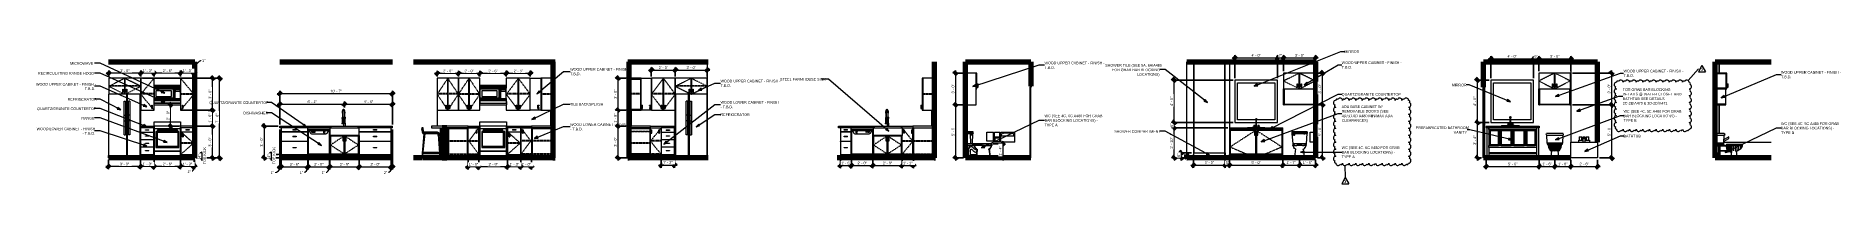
# Model space of a CAD drawing. Header units: inches. Extents: x -3861 to -1440, y -29 to 12117.
# Drawn here: x -3475 to -1440, y -29 to 122 of the extents above.
import ezdxf

# ---------------------------------------------------------------- set-up
doc = ezdxf.new("R2010")
doc.units = ezdxf.units.IN
doc.header["$MEASUREMENT"] = 0
doc.linetypes.add('Center', pattern=[1.25, 0.25, -0.1875, 0.625, -0.1875])
doc.linetypes.add('Dash', pattern=[0.25, 0.125, -0.125])
for name, color, linetype, lineweight in [('0-6', 130, 'Continuous', 5), ('A-ANNO-DIMS', 211, 'Continuous', 9), ('A-ANNO-DIMS-32', 211, 'Continuous', 9), ('A-ANNO-NOTE', 131, 'Continuous', 9), ('A-DOOR-3', 31, 'Continuous', 30), ('A-DOOR-4', 31, 'Continuous', 9), ('A-DOOR-FRAM', 31, 'Continuous', 9), ('A-DOOR-FRAM-3', 31, 'Continuous', 30), ('A-FLOR-2', 7, 'Continuous', 70), ('A-WALL', 113, 'Continuous', 18), ('A-WALL-1', 7, 'Continuous', 70), ('A-WALL-2', 250, 'Continuous', 18), ('A-WALL-3', 113, 'Continuous', 70), ('A-WALL-4', 113, 'Continuous', 9), ('G-ANNO-REVC', 71, 'Continuous', 20), ('G-ANNO-REVC-IDEN', 71, 'Continuous', 20), ('G-ANNO-REVC-IDEN-1', 71, 'Continuous', 9), ('G-ANNO-TEXT', 231, 'Continuous', 9), ('I-FURN', 30, 'Continuous', 9), ('I-WALL-1', 7, 'Continuous', 70), ('I-WALL-3', 250, 'Continuous', 18), ('P-SANR-FIXT', 6, 'Continuous', 9), ('Q-CASE', 31, 'Continuous', 9), ('Q-CASE-2', 31, 'Center', 9), ('Q-CASE-HDLN', 31, 'Dash', 9), ('Q-SPCQ', 91, 'Continuous', 9)]:
    doc.layers.add(name, color=color, linetype=linetype, lineweight=lineweight)
doc.styles.add('Century Gothic', font='ufonts.com_century-gothic.ttf', dxfattribs={"height": 3})
doc.styles.add('Century Gothic_B', font='GOTHICB.TTF', dxfattribs={"height": 3})
doc.dimstyles.new('OD_1__HACK', dxfattribs={"dimscale": 12, "dimtxt": 3.132505, "dimasz": 0.333333, "dimexe": 0.25, "dimexo": 0.166667, "dimgap": 0.041667, "dimtad": 1, "dimdec": 0, "dimzin": 3, "dimdsep": 46, "dimlunit": 4, "dimtxsty": 'Century Gothic', "dimblk1": 'OBLIQUE', "dimblk2": 'OBLIQUE', "dimsah": 1, "dimcen": 0.09, "dimdle": 0.25, "dimazin": 0, "dimtfac": 1, "dimtdec": 4, "dimtix": 1, "dimtmove": 1, "dimatfit": 3, "dimfxl": 1, "dimtvp": 1, "dimtfill": 1, "dimfrac": 2, "dimtolj": 1, "dimtzin": 0, "dimarcsym": 2})
doc.dimstyles.new('OD_1__HACK_1', dxfattribs={"dimscale": 12, "dimtxt": 3.132505, "dimasz": 0.333333, "dimexe": 0.25, "dimexo": 0.166667, "dimgap": 0.041667, "dimtad": 1, "dimdec": 0, "dimzin": 3, "dimdsep": 46, "dimlunit": 4, "dimtxsty": 'Century Gothic', "dimblk1": 'OBLIQUE', "dimblk2": 'OBLIQUE', "dimsah": 1, "dimcen": 0.09, "dimdle": 0.25, "dimazin": 0, "dimtfac": 1, "dimtdec": 4, "dimtix": 1, "dimtmove": 0, "dimatfit": 3, "dimfxl": 1, "dimtvp": 1, "dimtfill": 1, "dimfrac": 2, "dimtolj": 1, "dimtzin": 0, "dimarcsym": 2})
doc.dimstyles.new('OD_1__HACK_2', dxfattribs={"dimscale": 12, "dimtxt": 3.132505, "dimasz": 0.333333, "dimexe": 0.25, "dimexo": 0.166667, "dimgap": 0.041667, "dimtad": 1, "dimdec": 0, "dimzin": 3, "dimdsep": 46, "dimlunit": 4, "dimtxsty": 'Century Gothic', "dimblk1": 'OBLIQUE', "dimblk2": 'OBLIQUE', "dimsah": 1, "dimcen": 0.09, "dimdle": 0.25, "dimazin": 0, "dimtfac": 1, "dimtdec": 4, "dimtix": 1, "dimtmove": 0, "dimatfit": 3, "dimfxl": 1, "dimtvp": 1, "dimtfill": 1, "dimfrac": 2, "dimtolj": 1, "dimtzin": 0, "dimarcsym": 2})

msp = doc.modelspace()

# ---------------------------------------------------------------- texts
at = {"layer": 'A-ANNO-NOTE', "char_height": 3, "attachment_point": 1, "style": 'Century Gothic'}
for s, insert, width in [('STEEL FARMHOUSE SINK', (-2635.1, 90.3), 57.368), ('2C-2B/A470 & 3D-2D/A471', (-1684.2, 63.3), 65.145), ('FOR GRAB BAR BLOCKING', (-1684.2, 78.8), 65.044), ('DETAILS @ WATER CLOSET AND', (-1684.2, 73.6), 75.649), ('BATHTUB SEE DETAILS', (-1684.2, 68.4), 50.803)]:
    msp.add_mtext(s, dxfattribs=dict(at, insert=insert, width=width))
at = {"layer": 'G-ANNO-REVC-IDEN-1', "char_height": 3, "width": 2.929, "attachment_point": 1, "style": 'Century Gothic_B'}
for insert in [(-1596, 101.2), (-1998.5, -25.3)]:
    msp.add_mtext('\\fCentury Gothic|b1|i0|c0|p34|;3', dxfattribs=dict(at, insert=insert))
at = {"layer": 'G-ANNO-TEXT', "char_height": 3, "attachment_point": 1, "style": 'Century Gothic'}
for s, insert, width in [('MICROWAVE', (-3436, 108.3), 33.229), ('WOOD UPPER CABINET - FINISH -', (-2336.6, 108.9), 79.891), ('T.B.D.', (-2336.6, 103.7), 13.231), ('SHOWER TILE (SEE 5A, 6A/A480', (-2268.1, 106.2), 74.538), ('WOOD UPPER CABINET - FINISH -', (-2001.3, 109.2), 79.891), ('T.B.D.', (-2001.3, 104), 13.231), ('MIRROR', (-1998.3, 121.7), 20.2), ('WOOD UPPER CABINET - FINISH -', (-3474.5, 84.8), 79.891), ('RECIRCULATING RANGE HOOD', (-3472.4, 97.2), 77.265), ('WOOD UPPER CABINET - FINISH -', (-2871.9, 101.7), 79.891), ('T.B.D.', (-2871.9, 96.5), 13.231), ('WOOD UPPER CABINET - FINISH -', (-2702.2, 88.4), 79.891), ('T.B.D.', (-2702.2, 83.3), 13.231), ('FOR GRAB BAR BLOCKING', (-2260.3, 101.1), 65.044), ('LOCATIONS)', (-2232.2, 95.9), 31.007), ('WOOD UPPER CABINET - FINISH -', (-1683.3, 99.7), 79.891), ('T.B.D.', (-1683.3, 94.6), 13.231), ('WOOD UPPER CABINET - FINISH -', (-1505.6, 98.2), 79.891), ('T.B.D.', (-1505.6, 93.1), 13.231), ('REFRIGERATOR', (-3438.9, 67.7), 36.764), ('T.B.D.', (-3419.5, 79.7), 13.231), ('TILE BACKSPLASH', (-2871.9, 62.2), 41.814), ('WOOD LOWER CABINET - FINISH', (-2702.2, 64.3), 78.982), ('QUARTZ/GRANITE COUNTERTOP', (-2001.3, 73.4), 78.376), ('QUARTZ/GRANITE COUNTERTOP', (-3473.3, 57.1), 78.376), ('RANGE', (-3423.4, 46.4), 17.877), ('- T.B.D.', (-2702.2, 59.2), 16.362), ('REFRIGERATOR', (-2702.2, 50.4), 36.764), ('WC (SEE 4C, 6C A480 FOR GRAB', (-2336.6, 49.1), 79.285), ('BAR BLOCKING LOCATIONS) -', (-2336.6, 43.9), 73.427), ('ADA BASE CABINET W/', (-2001.3, 59.4), 55.651), ('4D,5D,6D A480 MIN/MAX ADA', (-2001.3, 49.1), 74.841), ('CLEARANCES)', (-2001.3, 43.9), 34.946), ('REMOVABLE DOORS (SEE', (-2001.3, 54.3), 61.812), ('WC (SEE 4C, 5C A480 FOR GRAB', (-1683.3, 54.2), 79.285), ('TYPE B', (-1683.3, 43.9), 15.554), ('BAR BLOCKING LOCATIONS) -', (-1683.3, 49.1), 73.427), ('WOOD LOWER CABINET - FINISH', (-3473.8, 34.4), 78.982), ('- T.B.D.', (-3422.1, 29.2), 16.362), ('WOOD LOWER CABINET - FINISH', (-2871.9, 39.3), 78.982), ('- T.B.D.', (-2871.9, 34.1), 16.362), ('TYPE A', (-2336.6, 38.7), 16.362), ('SHOWER COMPARTMENT', (-2257.9, 31.4), 62.115), ('BATHTUB', (-1683.3, 26.2), 21.109), ('WC (SEE 4C, 5C A480 FOR GRAB', (-1505.6, 40.3), 79.285), ('TYPE B', (-1505.6, 30), 15.554), ('BAR BLOCKING LOCATIONS) -', (-1505.6, 35.2), 73.427), ('WC (SEE 4C, 6C A480 FOR GRAB', (-2001.3, 13.2), 79.285), ('TYPE A', (-2001.3, 2.8), 16.362), ('BAR BLOCKING LOCATIONS) -', (-2001.3, 8), 73.427)]:
    msp.add_mtext(s, dxfattribs=dict(at, insert=insert, width=width))

# ---------------------------------------------------------------- blocks, each defined once
blk = doc.blocks.new('CTR - 1st Phase - Shell_rvt-2-1ST FLOOR - 1BD D - ADA TYPE B - KITCHEN BACK WALL')
at = {"layer": 'A-FLOR-2'}
for p, q in [((3645.8, 108.7), (3743, 108.7)), ((3743, 0), (3645.8, 0))]:
    blk.add_line(p, q, dxfattribs=at)
blk = doc.blocks.new('CTR - 1st Phase - Common Walls_rvt-2-1ST FLOOR - 1BD D - ADA TYPE B - KITCHEN BACK WALL')
at = {"layer": 'A-WALL-1'}
for p, q in [((3742.9, 108.8), (3742.9, 0)), ((3742.9, 0), (3743, 0))]:
    blk.add_line(p, q, dxfattribs=at)
blk = doc.blocks.new('Refrigerator_-_Side-by-Side_6047 - 36_ X 30_-1372843-1ST FLOOR - 1BD D - ADA TYPE B - KITCHEN BACK WALL')
at = {"layer": 'Q-SPCQ'}
for p, q in [((3645.9, 72), (3645.9, 2.9)), ((3666.4, 72), (3645.9, 72)), ((3663.6, 48.3), (3663.6, 64)), ((3663.6, 64), (3665.1, 64)), ((3665.1, 64), (3665.1, 48.3)), ((3666.9, 72), (3666.4, 72)), ((3666.4, 2.9), (3666.4, 72)), ((3666.9, 72), (3666.9, 2.9)), ((3681.6, 72), (3666.9, 72)), ((3668.2, 48.3), (3668.2, 64)), ((3669.7, 64), (3668.2, 64)), ((3669.7, 64), (3669.7, 48.3)), ((3681.6, 2.9), (3681.6, 72)), ((3663.6, 41.9), (3663.6, 48.3)), ((3663.6, 48.3), (3665.1, 48.3)), ((3663.6, 26.2), (3663.6, 41.9)), ((3663.6, 41.9), (3665.1, 41.9)), ((3665.1, 48.3), (3665.1, 41.9)), ((3665.1, 41.9), (3665.1, 26.2)), ((3668.2, 41.9), (3668.2, 48.3)), ((3669.7, 48.3), (3668.2, 48.3)), ((3668.2, 26.2), (3668.2, 41.9)), ((3669.7, 41.9), (3668.2, 41.9)), ((3669.7, 48.3), (3669.7, 41.9)), ((3669.7, 41.9), (3669.7, 26.2)), ((3663.6, 26.2), (3665.1, 26.2)), ((3669.7, 26.2), (3668.2, 26.2)), ((3645.9, 0.4), (3645.9, 2.9)), ((3645.9, 2.9), (3666.4, 2.9)), ((3645.9, 0.4), (3681.6, 0.4)), ((3645.9, 0), (3645.9, 0.4)), ((3666.9, 2.9), (3666.4, 2.9)), ((3666.9, 2.9), (3681.6, 2.9)), ((3681.6, 2.9), (3681.6, 0.4)), ((3681.6, 0.4), (3681.6, 0))]:
    blk.add_line(p, q, dxfattribs=at)
blk = doc.blocks.new('Base Cabinet 4 Drawer 254 - Base Cabinet 4 Drawer 254 15_-2556187-1ST FLOOR - 1BD D - ADA TYPE B - KITCHEN BACK WALL')
at = {"layer": 'Q-CASE'}
for p, q in [((3696.9, 34), (3681.9, 34)), ((3681.9, 34), (3681.9, 29.1)), ((3681.9, 29.1), (3696.9, 29.1)), ((3681.9, 28.9), (3681.9, 29.1)), ((3696.9, 28.9), (3681.9, 28.9)), ((3681.9, 28.9), (3681.9, 20.8)), ((3681.9, 20.8), (3696.9, 20.8)), ((3681.9, 20.5), (3681.9, 20.8)), ((3696.9, 20.5), (3681.9, 20.5)), ((3681.9, 20.5), (3681.9, 12.5)), ((3682.6, 29.1), (3682.6, 28.9)), ((3682.6, 20.8), (3682.6, 20.5)), ((3687.5, 31.8), (3691.3, 31.8)), ((3687.5, 31.3), (3687.5, 31.8)), ((3691.3, 31.3), (3687.5, 31.3)), ((3687.5, 25.1), (3691.3, 25.1)), ((3687.5, 24.6), (3687.5, 25.1)), ((3691.3, 24.6), (3687.5, 24.6)), ((3691.3, 31.3), (3691.3, 31.8)), ((3691.3, 24.6), (3691.3, 25.1)), ((3696.1, 28.9), (3696.1, 29.1)), ((3696.1, 20.5), (3696.1, 20.8)), ((3696.9, 29.1), (3696.9, 34)), ((3696.9, 29.1), (3696.9, 28.9)), ((3696.9, 20.8), (3696.9, 28.9)), ((3696.9, 20.8), (3696.9, 20.5)), ((3696.9, 12.5), (3696.9, 20.5)), ((3681.9, 12.5), (3696.9, 12.5)), ((3681.9, 12.2), (3681.9, 12.5)), ((3696.9, 12.2), (3681.9, 12.2)), ((3681.9, 12.2), (3681.9, 4)), ((3681.9, 4), (3696.9, 4)), ((3681.9, 4), (3681.9, 0)), ((3682.6, 12.5), (3682.6, 12.2)), ((3687.5, 16.8), (3691.3, 16.8)), ((3687.5, 16.3), (3687.5, 16.8)), ((3691.3, 16.3), (3687.5, 16.3)), ((3687.5, 8.4), (3691.3, 8.4)), ((3687.5, 7.9), (3687.5, 8.4)), ((3691.3, 7.9), (3687.5, 7.9)), ((3691.3, 16.3), (3691.3, 16.8)), ((3691.3, 7.9), (3691.3, 8.4)), ((3696.1, 12.2), (3696.1, 12.5)), ((3696.9, 12.5), (3696.9, 12.2)), ((3696.9, 4), (3696.9, 12.2)), ((3696.9, 0), (3696.9, 4))]:
    blk.add_line(p, q, dxfattribs=at)
blk = doc.blocks.new('Single Door 1 Drawer 211 - 211 Base Cabinet Single Door1 Drawer 15_-2709781-1ST FLOOR - 1BD D - ADA TYPE B - KITCHEN BACK WALL')
at = {"layer": 'Q-CASE'}
for p, q in [((3727.4, 34), (3727.4, 29.5)), ((3742.4, 34), (3727.4, 34)), ((3727.4, 29.5), (3742.4, 29.5)), ((3727.4, 29.3), (3727.4, 29.5)), ((3727.4, 29.3), (3727.4, 4)), ((3742.4, 29.3), (3727.4, 29.3)), ((3728.1, 29.5), (3728.1, 29.3)), ((3729.4, 27.5), (3729.9, 27.5)), ((3729.4, 23.8), (3729.4, 27.5)), ((3729.4, 23.8), (3729.9, 23.8)), ((3729.9, 27.5), (3729.9, 23.8)), ((3733, 32), (3736.8, 32)), ((3733, 32), (3733, 31.5)), ((3736.8, 31.5), (3733, 31.5)), ((3736.8, 32), (3736.8, 31.5)), ((3741.6, 29.3), (3741.6, 29.5)), ((3742.4, 29.5), (3742.4, 34)), ((3742.4, 4), (3742.4, 29.3)), ((3727.4, 4), (3742.4, 4)), ((3727.4, 4), (3727.4, 0))]:
    blk.add_line(p, q, dxfattribs=at)
at = {"layer": 'Q-CASE-2'}
for p, q in [((3727.4, 29.5), (3741.6, 16.8)), ((3741.6, 16.8), (3727.4, 4)), ((3728.1, 17.5), (3741.6, 17.5)), ((3728.1, 16.8), (3741.6, 16.8))]:
    blk.add_line(p, q, dxfattribs=at)
blk = doc.blocks.new('300 Series Wall Hung Cabinet_302 - 18_ x 36_-2359323-1ST FLOOR - 1BD D - ADA TYPE B - KITCHEN BACK WALL')
at = {"layer": 'Q-CASE'}
for p, q in [((3664, 90), (3646.1, 90)), ((3646.1, 90), (3646.1, 72)), ((3664, 72), (3664, 90)), ((3664, 90), (3664.3, 90)), ((3664.3, 89.2), (3664, 89.2)), ((3682.1, 90), (3664.3, 90)), ((3664.3, 90), (3664.3, 72)), ((3682.1, 72), (3682.1, 90)), ((3661.9, 77.7), (3662.4, 77.7)), ((3661.9, 74), (3661.9, 77.7)), ((3661.9, 74), (3662.4, 74)), ((3662.4, 77.7), (3662.4, 74)), ((3664, 72.7), (3664.3, 72.7)), ((3665.9, 77.7), (3666.4, 77.7)), ((3665.9, 74), (3665.9, 77.7)), ((3665.9, 74), (3666.4, 74)), ((3666.4, 77.7), (3666.4, 74)), ((3681.6, 72), (3682.1, 72))]:
    blk.add_line(p, q, dxfattribs=at)
at = {"layer": 'Q-CASE-2'}
for p, q in [((3664.1, 90), (3646.1, 81)), ((3681.4, 81.7), (3646.9, 81.7)), ((3682.1, 81), (3664.1, 90)), ((3646.1, 81), (3664.1, 72)), ((3681.4, 81), (3646.9, 81)), ((3664.1, 72), (3682.1, 81))]:
    blk.add_line(p, q, dxfattribs=at)
blk = doc.blocks.new('300 Series Wall Hung Cabinet_301 - 15_-2215564-1ST FLOOR - 1BD D - ADA TYPE B - KITCHEN BACK WALL')
at = {"layer": 'Q-CASE'}
for p, q in [((3697.1, 90), (3682.1, 90)), ((3682.1, 90), (3682.1, 54)), ((3697.1, 82.3), (3697.1, 90)), ((3697.1, 64.4), (3697.1, 66.1)), ((3682.1, 54), (3697.1, 54)), ((3694.7, 59.7), (3695.1, 59.7)), ((3694.7, 56), (3694.7, 59.7)), ((3694.7, 56), (3695.1, 56)), ((3695.1, 59.7), (3695.1, 56)), ((3697.1, 54), (3697.1, 60))]:
    blk.add_line(p, q, dxfattribs=at)
at = {"layer": 'Q-CASE-2'}
for p, q in [((3682.1, 72), (3697.1, 90)), ((3682.1, 72), (3697.1, 54)), ((3696.4, 72.7), (3682.9, 72.7)), ((3696.4, 72), (3682.9, 72))]:
    blk.add_line(p, q, dxfattribs=at)
blk = doc.blocks.new('300 Series Wall Hung Cabinet_301 - 15_-2216209-1ST FLOOR - 1BD D - ADA TYPE B - KITCHEN BACK WALL')
at = {"layer": 'Q-CASE'}
for p, q in [((3727.1, 90), (3727.1, 64.4)), ((3742.1, 90), (3727.1, 90)), ((3742.1, 54), (3742.1, 90)), ((3727.1, 60), (3727.1, 54)), ((3727.1, 54), (3742.1, 54)), ((3729.1, 59.7), (3729.6, 59.7)), ((3729.1, 56), (3729.1, 59.7)), ((3729.1, 56), (3729.6, 56)), ((3729.6, 59.7), (3729.6, 56))]:
    blk.add_line(p, q, dxfattribs=at)
at = {"layer": 'Q-CASE-2'}
for p, q in [((3742.1, 72), (3727.1, 90)), ((3742.1, 72), (3727.1, 54)), ((3727.9, 72.7), (3741.4, 72.7)), ((3727.9, 72), (3741.4, 72))]:
    blk.add_line(p, q, dxfattribs=at)
blk = doc.blocks.new('30quot_MicrowaveVent_11166 - 70cm miele oven-2322118-1ST FLOOR - 1BD D - ADA TYPE B - KITCHEN BACK WALL')
at = {"layer": 'Q-CASE'}
for p, q in [((3697.1, 81.5), (3697.1, 82.3)), ((3697.1, 82.3), (3727, 82.3)), ((3697.3, 81.5), (3697.1, 81.5)), ((3697.1, 81.5), (3697.1, 78.3)), ((3697.3, 81.1), (3697.3, 81.5)), ((3726.9, 81.5), (3697.3, 81.5)), ((3727, 81.5), (3726.9, 81.5)), ((3726.9, 81.5), (3726.9, 81.1)), ((3727, 82.3), (3727, 81.5)), ((3727, 78.3), (3727, 81.5)), ((3697.1, 78.3), (3727, 78.3)), ((3697.1, 78.2), (3697.1, 78.3)), ((3720.5, 78.2), (3697.1, 78.2)), ((3697.1, 78.2), (3697.1, 67.3)), ((3697.1, 67.3), (3720.5, 67.3)), ((3697.1, 66.1), (3697.1, 67.3)), ((3727, 66), (3697.1, 66)), ((3726.9, 81.1), (3697.3, 81.1)), ((3697.3, 80.3), (3697.3, 80.7)), ((3697.3, 80.7), (3726.9, 80.7)), ((3726.9, 80.3), (3697.3, 80.3)), ((3697.3, 79.5), (3697.3, 79.9)), ((3697.3, 79.9), (3726.9, 79.9)), ((3726.9, 79.5), (3697.3, 79.5)), ((3697.3, 78.7), (3697.3, 79.1)), ((3697.3, 79.1), (3726.9, 79.1)), ((3726.9, 78.7), (3697.3, 78.7)), ((3697.3, 67.5), (3697.3, 78)), ((3697.3, 78), (3718.6, 78)), ((3718.6, 67.5), (3697.3, 67.5)), ((3716.7, 76), (3699.3, 76)), ((3699.3, 76), (3699.3, 69.4)), ((3716.7, 76), (3699.3, 76)), ((3699.3, 76), (3699.3, 69.4)), ((3699.3, 69.4), (3716.7, 69.4)), ((3699.3, 69.4), (3716.7, 69.4)), ((3716.7, 69.4), (3716.7, 76)), ((3716.7, 69.4), (3716.7, 76)), ((3718.6, 78), (3718.6, 67.5)), ((3719, 67.9), (3719, 77.5)), ((3720.2, 77.5), (3719, 77.5)), ((3719, 67.9), (3720.2, 67.9)), ((3720.2, 77.5), (3720.2, 67.9)), ((3720.5, 67.3), (3720.5, 78.2)), ((3727, 78.2), (3720.5, 78.2)), ((3720.5, 78.2), (3720.5, 67.3)), ((3720.5, 67.3), (3727, 67.3)), ((3721.3, 75.5), (3721.3, 76.9)), ((3721.7, 77.3), (3725.8, 77.3)), ((3725.8, 75.2), (3721.7, 75.2)), ((3726.2, 76.9), (3726.2, 75.5)), ((3726.9, 80.7), (3726.9, 80.3)), ((3726.9, 79.9), (3726.9, 79.5)), ((3726.9, 79.1), (3726.9, 78.7)), ((3727, 78.3), (3727, 78.2)), ((3727, 67.3), (3727, 78.2)), ((3727, 67.3), (3727, 66))]:
    blk.add_line(p, q, dxfattribs=at)
for centre, start, end in [((3721.7, 76.9), 90, 180), ((3721.7, 75.5), 180, 270), ((3725.8, 76.9), 0, 90), ((3725.8, 75.5), 270, 0)]:
    blk.add_arc(centre, 0.394, start, end, dxfattribs=at)
blk = doc.blocks.new('Cabinet Filler25 - Cabinet Filler-2764697-1ST FLOOR - 1BD D - ADA TYPE B - KITCHEN BACK WALL')
at = {"layer": 'A-WALL'}
for q in [(3742.9, 34), (3742.4, 0)]:
    blk.add_line((3742.4, 34), q, dxfattribs=at)
blk = doc.blocks.new('Cabinet Filler26 - Cabinet Filler-2764714-1ST FLOOR - 1BD D - ADA TYPE B - KITCHEN BACK WALL')
at = {"layer": 'A-WALL'}
for p, q in [((3742.1, 90), (3742.9, 90)), ((3742.1, 90), (3742.1, 54)), ((3742.9, 54), (3742.1, 54))]:
    blk.add_line(p, q, dxfattribs=at)
blk = doc.blocks.new('Range_Hood_386 - 30_ Wide-2577799-1ST FLOOR - 1BD D - ADA TYPE B - KITCHEN BACK WALL')
at = {"layer": 'Q-SPCQ'}
for p, q in [((3697.1, 65), (3697.4, 65)), ((3697.1, 62), (3697.1, 64.4)), ((3697.1, 60), (3697.1, 62)), ((3697.1, 62), (3727.1, 62)), ((3697.4, 65), (3726.9, 65)), ((3697.4, 62.1), (3697.4, 65)), ((3726.9, 62.1), (3697.4, 62.1)), ((3726.9, 65), (3727.1, 65)), ((3726.9, 65), (3726.9, 62.1)), ((3727, 66), (3727.1, 66)), ((3727.1, 64.4), (3727.1, 62)), ((3727.1, 62), (3727.1, 60)), ((3697.1, 60), (3727.1, 60))]:
    blk.add_line(p, q, dxfattribs=at)
blk = doc.blocks.new('CTR - 1st Phase - Shell_rvt-3-1ST FLOOR - 1BD D - ADA TYPE B - KITCHEN ISLAND')
at = {"layer": 'A-FLOR-2'}
for p, q in [((-3769.9, 108.7), (-3642.9, 108.7)), ((-3642.9, 0), (-3769.9, 0))]:
    blk.add_line(p, q, dxfattribs=at)
blk = doc.blocks.new('Dishwasher_15404 - 34_ counter-2817256-1ST FLOOR - 1BD D - ADA TYPE B - KITCHEN ISLAND')
at = {"layer": 'Q-SPCQ'}
for p, q in [((-3737.9, 32.5), (-3737.9, 30.8)), ((-3737.9, 32.5), (-3736.9, 32.5)), ((-3737.9, 30.8), (-3737.9, 4.3)), ((-3737.9, 30.8), (-3737.8, 30.8)), ((-3737.8, 30.8), (-3736.9, 30.8)), ((-3736.9, 32.5), (-3714.1, 32.5)), ((-3715, 30.8), (-3736.9, 30.8)), ((-3736.9, 30.8), (-3735.3, 28.1)), ((-3736.9, 30.8), (-3736.9, 30.8)), ((-3734.2, 29.9), (-3734.2, 29.3)), ((-3733.6, 29.9), (-3734.2, 29.9)), ((-3734.2, 29.3), (-3733.6, 29.3)), ((-3734.1, 27.3), (-3717.8, 27.3)), ((-3733.6, 29.3), (-3733.6, 29.9)), ((-3733.1, 29.9), (-3733.1, 29.3)), ((-3732.5, 29.9), (-3733.1, 29.9)), ((-3733.1, 29.3), (-3732.5, 29.3)), ((-3732.5, 29.3), (-3732.5, 29.9)), ((-3731.9, 29.9), (-3731.9, 29.3)), ((-3731.3, 29.9), (-3731.9, 29.9)), ((-3731.9, 29.3), (-3731.3, 29.3)), ((-3731.3, 29.3), (-3731.3, 29.9)), ((-3730.7, 29.9), (-3730.7, 29.3)), ((-3730.1, 29.9), (-3730.7, 29.9)), ((-3730.7, 29.3), (-3730.1, 29.3)), ((-3730.1, 29.3), (-3730.1, 29.9)), ((-3716.6, 28.1), (-3715, 30.8)), ((-3714.1, 30.8), (-3715, 30.8)), ((-3715, 30.8), (-3714.1, 30.8)), ((-3714.1, 32.5), (-3713.9, 32.5)), ((-3713.9, 30.8), (-3714.1, 30.8)), ((-3714.1, 30.8), (-3713.9, 30.8)), ((-3713.9, 30.8), (-3713.9, 32.5)), ((-3713.9, 4.3), (-3713.9, 30.8)), ((-3737.8, 4.3), (-3737.9, 4.3)), ((-3737.9, 4.3), (-3737.9, 3.9)), ((-3713.9, 3.9), (-3737.9, 3.9)), ((-3737.9, 3.9), (-3737.9, 0)), ((-3714.1, 4.3), (-3737.8, 4.3)), ((-3737.5, 3.4), (-3737.5, 3.6)), ((-3737.5, 3.6), (-3736.4, 3.6)), ((-3736.4, 3.4), (-3737.5, 3.4)), ((-3737.5, 3), (-3737.5, 3.2)), ((-3737.5, 3.2), (-3736.4, 3.2)), ((-3736.4, 3), (-3737.5, 3)), ((-3737.5, 2.6), (-3737.5, 2.8)), ((-3737.5, 2.8), (-3736.4, 2.8)), ((-3736.4, 2.6), (-3737.5, 2.6)), ((-3737.5, 2.2), (-3737.5, 2.4)), ((-3737.5, 2.4), (-3736.4, 2.4)), ((-3736.4, 2.2), (-3737.5, 2.2)), ((-3737.5, 1.8), (-3737.5, 2)), ((-3737.5, 2), (-3736.4, 2)), ((-3736.4, 1.8), (-3737.5, 1.8)), ((-3737.5, 1.4), (-3737.5, 1.6)), ((-3737.5, 1.6), (-3736.4, 1.6)), ((-3736.4, 1.4), (-3737.5, 1.4)), ((-3737.5, 1), (-3737.5, 1.2)), ((-3737.5, 1.2), (-3736.4, 1.2)), ((-3736.4, 1), (-3737.5, 1)), ((-3737.5, 0.6), (-3737.5, 0.8)), ((-3737.5, 0.8), (-3736.4, 0.8)), ((-3736.4, 0.6), (-3737.5, 0.6)), ((-3736.4, 3.9), (-3715.5, 3.9)), ((-3736.4, 3.6), (-3715.5, 3.6)), ((-3715.5, 3.4), (-3736.4, 3.4)), ((-3736.4, 3.2), (-3715.5, 3.2)), ((-3715.5, 3), (-3736.4, 3)), ((-3736.4, 2.8), (-3715.5, 2.8)), ((-3715.5, 2.6), (-3736.4, 2.6)), ((-3736.4, 2.4), (-3715.5, 2.4)), ((-3715.5, 2.2), (-3736.4, 2.2)), ((-3736.4, 2), (-3715.5, 2)), ((-3715.5, 1.8), (-3736.4, 1.8)), ((-3736.4, 1.6), (-3715.5, 1.6)), ((-3715.5, 1.4), (-3736.4, 1.4)), ((-3736.4, 1.2), (-3715.5, 1.2)), ((-3715.5, 1), (-3736.4, 1)), ((-3736.4, 0.8), (-3715.5, 0.8)), ((-3715.5, 0.6), (-3736.4, 0.6)), ((-3715.5, 3.6), (-3714.4, 3.6)), ((-3714.4, 3.4), (-3715.5, 3.4)), ((-3715.5, 3.2), (-3714.4, 3.2)), ((-3714.4, 3), (-3715.5, 3)), ((-3715.5, 2.8), (-3714.4, 2.8)), ((-3714.4, 2.6), (-3715.5, 2.6)), ((-3715.5, 2.4), (-3714.4, 2.4)), ((-3714.4, 2.2), (-3715.5, 2.2)), ((-3715.5, 2), (-3714.4, 2)), ((-3714.4, 1.8), (-3715.5, 1.8)), ((-3715.5, 1.6), (-3714.4, 1.6)), ((-3714.4, 1.4), (-3715.5, 1.4)), ((-3715.5, 1.2), (-3714.4, 1.2)), ((-3714.4, 1), (-3715.5, 1)), ((-3715.5, 0.8), (-3714.4, 0.8)), ((-3714.4, 0.6), (-3715.5, 0.6)), ((-3714.4, 3.6), (-3714.4, 3.4)), ((-3714.4, 3.2), (-3714.4, 3)), ((-3714.4, 2.8), (-3714.4, 2.6)), ((-3714.4, 2.4), (-3714.4, 2.2)), ((-3714.4, 2), (-3714.4, 1.8)), ((-3714.4, 1.6), (-3714.4, 1.4)), ((-3714.4, 1.2), (-3714.4, 1)), ((-3714.4, 0.8), (-3714.4, 0.6)), ((-3713.9, 4.3), (-3714.1, 4.3)), ((-3713.9, 4.3), (-3713.9, 3.9)), ((-3713.9, 0), (-3713.9, 3.9))]:
    blk.add_line(p, q, dxfattribs=at)
for centre, radius, start, end in [((-3734.1, 28.7), 1.38, 209, 270), ((-3719.8, 29.2), 0.984, 90, 270), ((-3719.8, 29.2), 0.984, 270, 90), ((-3717.8, 28.7), 1.38, 270, 331)]:
    blk.add_arc(centre, radius, start, end, dxfattribs=at)
blk = doc.blocks.new('Vanity Cabinet-Double Door - 33_-2164608-1ST FLOOR - 1BD D - ADA TYPE B - KITCHEN ISLAND')
at = {"layer": 'Q-CASE'}
for p, q in [((-3713.4, 25.5), (-3713.4, 4)), ((-3697.3, 24.8), (-3712.7, 24.8)), ((-3712.7, 24.8), (-3712.7, 4.7)), ((-3698.8, 23.3), (-3698.8, 19.3)), ((-3698.3, 23.3), (-3698.8, 23.3)), ((-3698.3, 19.3), (-3698.3, 23.3)), ((-3697.3, 4.7), (-3697.3, 24.8)), ((-3681.2, 24.8), (-3696.6, 24.8)), ((-3696.6, 24.8), (-3696.6, 4.7)), ((-3695.6, 23.3), (-3695.6, 19.3)), ((-3695.1, 23.3), (-3695.6, 23.3)), ((-3695.1, 19.3), (-3695.1, 23.3)), ((-3681.2, 4.7), (-3681.2, 24.8)), ((-3680.4, 4), (-3680.4, 25.5)), ((-3713.4, 4), (-3680.4, 4)), ((-3713.4, 0), (-3713.4, 4)), ((-3712.7, 4.7), (-3697.3, 4.7)), ((-3698.8, 19.3), (-3698.3, 19.3)), ((-3696.6, 4.7), (-3681.2, 4.7)), ((-3695.6, 19.3), (-3695.1, 19.3)), ((-3680.4, 0), (-3680.4, 4))]:
    blk.add_line(p, q, dxfattribs=at)
at = {"layer": 'Q-CASE-HDLN'}
for p, q in [((-3697.3, 24.8), (-3712.7, 14.7)), ((-3696.6, 24.8), (-3681.2, 14.7)), ((-3712.7, 14.7), (-3697.3, 4.7)), ((-3681.2, 14.7), (-3696.6, 4.7))]:
    blk.add_line(p, q, dxfattribs=at)
blk = doc.blocks.new('Base Cabinet 3 Drawer 230 - Base Cabinet 3 Drawer 230 36_-2567957-1ST FLOOR - 1BD D - ADA TYPE B - KITCHEN ISLAND')
at = {"layer": 'Q-CASE'}
for p, q in [((-3644.4, 34), (-3680.4, 34)), ((-3680.4, 29.6), (-3644.4, 29.6)), ((-3644.4, 29.4), (-3680.4, 29.4)), ((-3680.4, 25.5), (-3680.4, 19)), ((-3679.7, 29.6), (-3679.7, 29.4)), ((-3664.3, 32), (-3660.6, 32)), ((-3664.3, 31.5), (-3664.3, 32)), ((-3660.6, 31.5), (-3664.3, 31.5)), ((-3664.3, 24.5), (-3660.6, 24.5)), ((-3664.3, 24), (-3664.3, 24.5)), ((-3660.6, 24), (-3664.3, 24)), ((-3660.6, 31.5), (-3660.6, 32)), ((-3660.6, 24), (-3660.6, 24.5)), ((-3645.2, 29.4), (-3645.2, 29.6)), ((-3644.4, 29.6), (-3644.4, 34)), ((-3644.4, 29.6), (-3644.4, 29.4)), ((-3644.4, 19), (-3644.4, 29.4)), ((-3680.4, 19), (-3644.4, 19)), ((-3644.4, 18.6), (-3680.4, 18.6)), ((-3680.4, 18.6), (-3680.4, 4)), ((-3680.4, 4), (-3644.4, 4)), ((-3680.4, 4), (-3680.4, 0)), ((-3679.7, 19), (-3679.7, 18.6)), ((-3664.3, 11.8), (-3660.6, 11.8)), ((-3664.3, 11.3), (-3664.3, 11.8)), ((-3660.6, 11.3), (-3664.3, 11.3)), ((-3660.6, 11.3), (-3660.6, 11.8)), ((-3645.2, 18.6), (-3645.2, 19)), ((-3644.4, 19), (-3644.4, 18.6)), ((-3644.4, 4), (-3644.4, 18.6)), ((-3644.4, 0), (-3644.4, 4))]:
    blk.add_line(p, q, dxfattribs=at)
blk = doc.blocks.new('Base Cabinet 3 Drawer 230 - Base Cabinet 3 Drawer 230 30_-2574837-1ST FLOOR - 1BD D - ADA TYPE B - KITCHEN ISLAND')
at = {"layer": 'Q-CASE'}
for p, q in [((-3768.4, 34), (-3768.4, 29.6)), ((-3738.4, 34), (-3768.4, 34)), ((-3768.4, 29.6), (-3738.4, 29.6)), ((-3768.4, 29.4), (-3768.4, 29.6)), ((-3768.4, 29.4), (-3768.4, 19)), ((-3738.4, 29.4), (-3768.4, 29.4)), ((-3767.7, 29.6), (-3767.7, 29.4)), ((-3755.3, 32), (-3751.6, 32)), ((-3755.3, 32), (-3755.3, 31.5)), ((-3751.6, 31.5), (-3755.3, 31.5)), ((-3755.3, 24.5), (-3751.6, 24.5)), ((-3755.3, 24.5), (-3755.3, 24)), ((-3751.6, 24), (-3755.3, 24)), ((-3751.6, 32), (-3751.6, 31.5)), ((-3751.6, 24.5), (-3751.6, 24)), ((-3739.2, 29.4), (-3739.2, 29.6)), ((-3738.4, 29.6), (-3738.4, 34)), ((-3738.4, 29.6), (-3738.4, 29.4)), ((-3738.4, 19), (-3738.4, 29.4)), ((-3768.4, 19), (-3738.4, 19)), ((-3768.4, 18.6), (-3768.4, 19)), ((-3768.4, 18.6), (-3768.4, 4)), ((-3738.4, 18.6), (-3768.4, 18.6)), ((-3768.4, 4), (-3738.4, 4)), ((-3768.4, 4), (-3768.4, 0)), ((-3767.7, 19), (-3767.7, 18.6)), ((-3755.3, 11.8), (-3751.6, 11.8)), ((-3755.3, 11.8), (-3755.3, 11.3)), ((-3751.6, 11.3), (-3755.3, 11.3)), ((-3751.6, 11.8), (-3751.6, 11.3)), ((-3739.2, 18.6), (-3739.2, 19)), ((-3738.4, 19), (-3738.4, 18.6)), ((-3738.4, 4), (-3738.4, 18.6)), ((-3738.4, 0), (-3738.4, 4))]:
    blk.add_line(p, q, dxfattribs=at)
blk = doc.blocks.new('kitchen_faucet_14143 - kitchen_faucet_14143-2965259-1ST FLOOR - 1BD D - ADA TYPE B - KITCHEN ISLAND')
at = {"layer": 'P-SANR-FIXT'}
for p, q in [((-3699.7, 45.8), (-3699.7, 44.7)), ((-3699.7, 45.8), (-3699.5, 45.8)), ((-3699.7, 44.7), (-3699.7, 40.7)), ((-3699.7, 44.7), (-3699.5, 44.7)), ((-3699.5, 44.7), (-3699.7, 44.7)), ((-3699.7, 40.7), (-3699.7, 39.5)), ((-3699.7, 40.7), (-3699.3, 40.7)), ((-3699.5, 45.8), (-3699.4, 45.8)), ((-3699.5, 44.7), (-3699.5, 45.8)), ((-3699.5, 44.7), (-3699.4, 44.7)), ((-3699.5, 44.6), (-3699.5, 44.7)), ((-3699.4, 44.7), (-3699.5, 44.7)), ((-3699.1, 44.6), (-3699.5, 44.6)), ((-3699.4, 50.6), (-3699.4, 45.8)), ((-3699.4, 45.4), (-3699.4, 45.8)), ((-3699.4, 45.8), (-3699.1, 45.8)), ((-3699.4, 44.7), (-3699.4, 45.8)), ((-3699, 45.4), (-3699.4, 45.4)), ((-3699.4, 44.7), (-3699, 44.7)), ((-3699.4, 44.6), (-3699.4, 44.7)), ((-3699, 44.7), (-3699.4, 44.7)), ((-3699.3, 43.2), (-3699.3, 39.4)), ((-3699.2, 40.7), (-3699.1, 40.7)), ((-3699.1, 45.8), (-3699, 45.8)), ((-3699, 44.6), (-3699.1, 44.6)), ((-3699.1, 39.4), (-3699.1, 43.2)), ((-3699.1, 40.7), (-3698.5, 40.7)), ((-3699, 45.8), (-3698.5, 45.8)), ((-3699, 45.8), (-3699, 44.7)), ((-3698.8, 45.4), (-3699, 45.4)), ((-3699, 45.1), (-3698.8, 45.1)), ((-3699, 44.7), (-3698.5, 44.7)), ((-3699, 44.7), (-3699, 44.6)), ((-3698.5, 44.7), (-3699, 44.7)), ((-3698.8, 45.4), (-3698.8, 50.6)), ((-3698.5, 44.7), (-3698.5, 45.8)), ((-3696.9, 45.4), (-3698.5, 45.4)), ((-3698.5, 45.1), (-3696.9, 45.1)), ((-3698.5, 40.7), (-3698.5, 44.7)), ((-3698.5, 39.5), (-3698.5, 40.7)), ((-3698, 46), (-3698, 45.4)), ((-3698, 46), (-3696.9, 46)), ((-3698, 45.1), (-3698, 44.5)), ((-3697.1, 44.5), (-3698, 44.5)), ((-3697.5, 44.5), (-3697.5, 43.2)), ((-3697.5, 43.2), (-3697.5, 41.1)), ((-3697.5, 41.1), (-3697.5, 39.5)), ((-3697.4, 41.1), (-3697.4, 40.7)), ((-3697.2, 50.6), (-3697.2, 46)), ((-3697.1, 44.7), (-3697.1, 43.7)), ((-3697.1, 44.7), (-3696.9, 44.7)), ((-3696.9, 46), (-3695.9, 46)), ((-3696.9, 44.7), (-3696.8, 44.7)), ((-3696.8, 43.7), (-3696.8, 44.7)), ((-3695.9, 44.5), (-3696.8, 44.5)), ((-3696.6, 46), (-3696.6, 50.6)), ((-3696.5, 40.7), (-3696.5, 41.1)), ((-3696.4, 43.2), (-3696.4, 44.5)), ((-3696.4, 41.1), (-3696.4, 43.2)), ((-3696.4, 39.5), (-3696.4, 41.1)), ((-3695.9, 44.5), (-3695.9, 46)), ((-3700.1, 39.5), (-3700.1, 38.6)), ((-3700.1, 39.5), (-3699.1, 39.5)), ((-3699.1, 38.6), (-3700.1, 38.6)), ((-3699.1, 39.5), (-3698.1, 39.5)), ((-3698.1, 38.6), (-3699.1, 38.6)), ((-3698.1, 38.6), (-3698.1, 39.5)), ((-3698, 39.5), (-3698, 36)), ((-3698, 39.5), (-3696.9, 39.5)), ((-3696.9, 39.5), (-3695.9, 39.5)), ((-3695.9, 36), (-3695.9, 39.5))]:
    blk.add_line(p, q, dxfattribs=at)
at = {"layer": 'P-SANR-FIXT', "flags": 128}
for points in [[(-3699.4, 50.6), (-3699.4, 51.6), (-3699.3, 52.5), (-3699.1, 53.3), (-3699, 54), (-3698.8, 54.4), (-3698.6, 54.7), (-3698.4, 54.9), (-3698.2, 55), (-3698, 55), (-3697.8, 55)], [(-3698.8, 50.6), (-3698.8, 51.5), (-3698.7, 52.5), (-3698.5, 53.2), (-3698.4, 53.8), (-3698.2, 54.2), (-3698.1, 54.4), (-3698, 54.4)], [(-3698, 54.4), (-3697.9, 54.3), (-3697.8, 54.1), (-3697.6, 53.8), (-3697.5, 53.2), (-3697.4, 52.5), (-3697.3, 51.7), (-3697.2, 50.6)], [(-3697.8, 55), (-3697.7, 54.9), (-3697.4, 54.5), (-3697, 53.8), (-3696.9, 53.2), (-3696.8, 52.5), (-3696.7, 51.6), (-3696.6, 50.6)]]:
    blk.add_lwpolyline(points, dxfattribs=at)
at = {"layer": 'P-SANR-FIXT'}
for radius, start, end in [(0.571, 0, 180), (0.591, 120, 180), (0.571, 180, 0), (0.591, 180, 0), (0.591, 0, 60)]:
    blk.add_arc((-3696.9, 43.1), radius, start, end, dxfattribs=at)
for centre, major_axis, ratio, start_param, end_param in [((-3699.2, 43.2), (0.0984, 0), 0.173648, 1.570796, 4.712389), ((-3699.2, 43.2), (0.0984, 0), 0.173648, 4.712389, 7.853982), ((-3696.9, 41.1), (0.591, 0), 0.422618, 1.570796, 3.719048), ((-3696.9, 43.2), (0.591, 0), 0.422618, 2.688204, 3.141593), ((-3696.9, 41.1), (0.492, 0), 0.422618, 1.570796, 3.141593), ((-3696.9, 40.7), (0.492, 0), 0.422618, 1.570796, 4.712389), ((-3696.9, 41.1), (0.591, 0), 0.422618, 5.70573, 7.853982), ((-3696.9, 41.1), (0.492, 0), 0.422618, 0, 1.570796), ((-3696.9, 40.7), (0.492, 0), 0.422618, 4.712389, 7.853982), ((-3696.9, 43.2), (0.591, 0), 0.422618, 0, 0.453389)]:
    blk.add_ellipse(centre, major_axis=major_axis, ratio=ratio, start_param=start_param, end_param=end_param, dxfattribs=at)
blk = doc.blocks.new('Stainless Steel Farmhous Kitchen Sink - Stainless Steel Farmhous Kitchen Sink-2552578-1ST FLOOR - 1BD D - ADA TYPE B - KITCHEN ISLAND')
at = {"layer": 'P-SANR-FIXT'}
for p, q in [((-3713.4, 34), (-3680.4, 34)), ((-3713.4, 34), (-3713.4, 25.5)), ((-3680.4, 25.5), (-3713.4, 25.5)), ((-3680.4, 25.5), (-3680.4, 34))]:
    blk.add_line(p, q, dxfattribs=at)
blk = doc.blocks.new('CTR - 1st Phase - Shell_rvt-4-1ST FLOOR - 1BD C - ADA TYPE B - KITCHEN BACK WALL')
at = {"layer": 'A-FLOR-2'}
for p, q in [((-3644.3, 108.7), (-3484.7, 108.7)), ((-3634.9, 0), (-3644.3, 0)), ((-3614.8, 0), (-3634.1, 0)), ((-3484.7, 0), (-3614.3, 0))]:
    blk.add_line(p, q, dxfattribs=at)
blk = doc.blocks.new('CTR - 1st Phase - Common Walls_rvt-3-1ST FLOOR - 1BD C - ADA TYPE B - KITCHEN BACK WALL')
at = {"layer": 'A-WALL-2'}
blk.add_line((-3486.7, 108.8), (-3486.7, 0), dxfattribs=at)
at = {"layer": 'I-WALL-1'}
for p, q in [((-3487.3, 108.8), (-3487.3, 0)), ((-3487.3, 0), (-3484.7, 0))]:
    blk.add_line(p, q, dxfattribs=at)
blk = doc.blocks.new('Bar_Stool_6722_1_ - Bar_Stool_6722_1_-1229311-1ST FLOOR - 1BD C - ADA TYPE B - KITCHEN BACK WALL')
at = {"layer": 'I-FURN'}
for p, q in [((-3634.9, 34), (-3634.9, 33.7)), ((-3634.9, 33.7), (-3634.7, 32.9)), ((-3634.9, 32.8), (-3633.9, 33)), ((-3633.9, 27.5), (-3634.9, 32.8)), ((-3632.7, 27.5), (-3634.9, 0)), ((-3634.1, 0), (-3631.2, 27.5)), ((-3633.9, 33), (-3633.1, 28.5)), ((-3633.9, 27.5), (-3617.2, 27.5)), ((-3633, 29.8), (-3633.6, 34)), ((-3633.3, 29.6), (-3633.2, 29.6)), ((-3633.2, 29.6), (-3633, 29.8)), ((-3632.9, 29), (-3633.2, 28.9)), ((-3633.2, 28.9), (-3633.1, 28.7)), ((-3617.2, 28.5), (-3633.1, 28.5)), ((-3617.3, 29), (-3632.9, 29)), ((-3631.2, 27.5), (-3632.7, 27.5)), ((-3617, 27.4), (-3616.8, 26.8)), ((-3616.8, 26.8), (-3616.8, 25.3)), ((-3616.8, 25.3), (-3616.5, 25.3)), ((-3616.7, 27), (-3614.8, 0)), ((-3613.8, 0), (-3615.7, 27.1)), ((-3634.9, 0), (-3634.1, 0)), ((-3634.4, 6.2), (-3634.4, 7.2)), ((-3634.4, 7.2), (-3634.3, 7.2)), ((-3634.4, 6.2), (-3634.4, 6.2)), ((-3633.5, 6.2), (-3633.6, 5.2)), ((-3633.6, 5.2), (-3615.2, 5.2)), ((-3615.2, 6.2), (-3633.5, 6.2)), ((-3615.2, 5.2), (-3615.2, 6.2)), ((-3614.8, 15.2), (-3614.8, 14.1)), ((-3614.8, 15.2), (-3614.8, 15.2)), ((-3614.3, 0), (-3613.8, 0))]:
    blk.add_line(p, q, dxfattribs=at)
for centre, radius, start, end in [((-3634.3, 32.6), 1.51, 65.6531, 114.3469), ((-3617.3, 26.6), 2.4, 20, 90), ((-3617.2, 27), 1.5, 4.0543, 90), ((-3617.2, 27), 0.5, 4.0543, 90), ((-3616.8, 26.8), 1.87, 310.3241, 20)]:
    blk.add_arc(centre, radius, start, end, dxfattribs=at)
blk = doc.blocks.new('300 Series Wall Hung Cabinet_302 - 27_ X 36_-2605031-1ST FLOOR - 1BD C - ADA TYPE B - KITCHEN BACK WALL')
at = {"layer": 'Q-CASE'}
for p, q in [((-3499.9, 90), (-3500.7, 90)), ((-3500.7, 90), (-3500.7, 54)), ((-3499.9, 54), (-3499.9, 90)), ((-3499.9, 90), (-3499.9, 54)), ((-3487.7, 90), (-3499.9, 90)), ((-3487.7, 54), (-3487.7, 90)), ((-3500.7, 54), (-3499.9, 54)), ((-3499.9, 54), (-3487.7, 54))]:
    blk.add_line(p, q, dxfattribs=at)
at = {"layer": 'Q-CASE-2'}
for p, q in [((-3499.9, 72.7), (-3488.4, 72.7)), ((-3499.9, 72), (-3488.4, 72))]:
    blk.add_line(p, q, dxfattribs=at)
blk = doc.blocks.new('30quot_MicrowaveVent_11166 - 70cm miele oven-2322118-1ST FLOOR - 1BD C - ADA TYPE B - KITCHEN BACK WALL')
at = {"layer": 'Q-CASE'}
for p, q in [((-3569.6, 81.5), (-3569.6, 82.3)), ((-3569.6, 82.3), (-3539.7, 82.3)), ((-3569.4, 81.5), (-3569.6, 81.5)), ((-3569.6, 81.5), (-3569.6, 78.3)), ((-3569.4, 81.1), (-3569.4, 81.5)), ((-3539.8, 81.5), (-3569.4, 81.5)), ((-3539.7, 81.5), (-3539.8, 81.5)), ((-3539.8, 81.5), (-3539.8, 81.1)), ((-3539.7, 82.3), (-3539.7, 81.5)), ((-3539.7, 78.3), (-3539.7, 81.5)), ((-3569.6, 78.3), (-3539.7, 78.3)), ((-3569.6, 78.2), (-3569.6, 78.3)), ((-3546.2, 78.2), (-3569.6, 78.2)), ((-3569.6, 78.2), (-3569.6, 67.3)), ((-3569.6, 67.3), (-3546.2, 67.3)), ((-3569.6, 66), (-3569.6, 67.3)), ((-3539.7, 66), (-3569.6, 66)), ((-3539.8, 81.1), (-3569.4, 81.1)), ((-3569.4, 80.3), (-3569.4, 80.7)), ((-3569.4, 80.7), (-3539.8, 80.7)), ((-3539.8, 80.3), (-3569.4, 80.3)), ((-3569.4, 79.5), (-3569.4, 79.9)), ((-3569.4, 79.9), (-3539.8, 79.9)), ((-3539.8, 79.5), (-3569.4, 79.5)), ((-3569.4, 78.7), (-3569.4, 79.1)), ((-3569.4, 79.1), (-3539.8, 79.1)), ((-3539.8, 78.7), (-3569.4, 78.7)), ((-3569.4, 67.5), (-3569.4, 78)), ((-3569.4, 78), (-3548.1, 78)), ((-3548.1, 67.5), (-3569.4, 67.5)), ((-3550, 76), (-3567.4, 76)), ((-3567.4, 76), (-3567.4, 69.4)), ((-3550, 76), (-3567.4, 76)), ((-3567.4, 76), (-3567.4, 69.4)), ((-3567.4, 69.4), (-3550, 69.4)), ((-3567.4, 69.4), (-3550, 69.4)), ((-3550, 69.4), (-3550, 76)), ((-3550, 69.4), (-3550, 76)), ((-3548.1, 78), (-3548.1, 67.5)), ((-3547.7, 67.9), (-3547.7, 77.5)), ((-3546.5, 77.5), (-3547.7, 77.5)), ((-3547.7, 67.9), (-3546.5, 67.9)), ((-3546.5, 77.5), (-3546.5, 67.9)), ((-3546.2, 67.3), (-3546.2, 78.2)), ((-3539.7, 78.2), (-3546.2, 78.2)), ((-3546.2, 78.2), (-3546.2, 67.3)), ((-3546.2, 67.3), (-3539.7, 67.3)), ((-3545.4, 75.5), (-3545.4, 76.9)), ((-3545, 77.3), (-3540.9, 77.3)), ((-3540.9, 75.2), (-3545, 75.2)), ((-3540.5, 76.9), (-3540.5, 75.5)), ((-3539.8, 80.7), (-3539.8, 80.3)), ((-3539.8, 79.9), (-3539.8, 79.5)), ((-3539.8, 79.1), (-3539.8, 78.7)), ((-3539.7, 78.3), (-3539.7, 78.2)), ((-3539.7, 67.3), (-3539.7, 78.2)), ((-3539.7, 67.3), (-3539.7, 66.1))]:
    blk.add_line(p, q, dxfattribs=at)
for centre, start, end in [((-3545, 76.9), 90, 180), ((-3545, 75.5), 180, 270), ((-3540.9, 76.9), 0, 90), ((-3540.9, 75.5), 270, 0)]:
    blk.add_arc(centre, 0.394, start, end, dxfattribs=at)
blk = doc.blocks.new('Single Door 1 Drawer 211 - 211 Base Cabinet Single Door1 Drawer 15_-2709781-1ST FLOOR - 1BD C - ADA TYPE B - KITCHEN BACK WALL')
at = {"layer": 'Q-CASE'}
for p, q in [((-3538.3, 34), (-3538.3, 29.5)), ((-3523.3, 34), (-3538.3, 34)), ((-3538.3, 29.5), (-3523.3, 29.5)), ((-3538.3, 29.3), (-3538.3, 29.5)), ((-3538.3, 29.3), (-3538.3, 4)), ((-3523.3, 29.3), (-3538.3, 29.3)), ((-3537.5, 29.5), (-3537.5, 29.3)), ((-3536.3, 27.5), (-3535.8, 27.5)), ((-3536.3, 23.8), (-3536.3, 27.5)), ((-3536.3, 23.8), (-3535.8, 23.8)), ((-3535.8, 27.5), (-3535.8, 23.8)), ((-3532.7, 32), (-3528.9, 32)), ((-3532.7, 32), (-3532.7, 31.5)), ((-3528.9, 31.5), (-3532.7, 31.5)), ((-3528.9, 32), (-3528.9, 31.5)), ((-3524, 29.3), (-3524, 29.5)), ((-3523.3, 29.5), (-3523.3, 34)), ((-3523.3, 4), (-3523.3, 29.3)), ((-3538.3, 4), (-3523.3, 4)), ((-3538.3, 4), (-3538.3, 0))]:
    blk.add_line(p, q, dxfattribs=at)
at = {"layer": 'Q-CASE-2'}
for p, q in [((-3538.3, 29.5), (-3524, 16.8)), ((-3524, 16.8), (-3538.3, 4)), ((-3537.5, 17.5), (-3524, 17.5)), ((-3537.5, 16.8), (-3524, 16.8))]:
    blk.add_line(p, q, dxfattribs=at)
blk = doc.blocks.new('300 Series Wall Hung Cabinet_302 - 27_ X 36_-V9-1ST FLOOR - 1BD C - ADA TYPE B - KITCHEN BACK WALL')
at = {"layer": 'Q-CASE'}
for p, q in [((-3526.3, 90), (-3539.7, 90)), ((-3539.7, 90), (-3539.7, 82.3)), ((-3526.3, 54), (-3526.3, 90)), ((-3526.3, 90), (-3526, 90)), ((-3526, 89.2), (-3526.3, 89.2)), ((-3512.7, 90), (-3526, 90)), ((-3526, 90), (-3526, 54)), ((-3512.7, 54), (-3512.7, 90)), ((-3539.7, 66.1), (-3539.7, 63.9)), ((-3539.7, 60), (-3539.7, 54)), ((-3539.7, 54), (-3526.3, 54)), ((-3528.4, 59.7), (-3527.9, 59.7)), ((-3528.4, 56), (-3528.4, 59.7)), ((-3528.4, 56), (-3527.9, 56)), ((-3527.9, 59.7), (-3527.9, 56)), ((-3526.3, 54.7), (-3526, 54.7)), ((-3526, 54), (-3526.3, 54)), ((-3526, 54), (-3512.7, 54)), ((-3524.4, 59.7), (-3523.9, 59.7)), ((-3524.4, 56), (-3524.4, 59.7)), ((-3524.4, 56), (-3523.9, 56)), ((-3523.9, 59.7), (-3523.9, 56))]:
    blk.add_line(p, q, dxfattribs=at)
at = {"layer": 'Q-CASE-2'}
for p, q in [((-3526.2, 90), (-3539.7, 72)), ((-3512.7, 72), (-3526.2, 90)), ((-3539.7, 72), (-3526.2, 54)), ((-3513.4, 72.7), (-3538.9, 72.7)), ((-3513.4, 72), (-3538.9, 72)), ((-3526.2, 54), (-3512.7, 72))]:
    blk.add_line(p, q, dxfattribs=at)
blk = doc.blocks.new('300 Series Wall Hung Cabinet_302 - 24_ X 36_-2573584-1ST FLOOR - 1BD C - ADA TYPE B - KITCHEN BACK WALL')
at = {"layer": 'Q-CASE'}
for p, q in [((-3593.7, 90), (-3593.7, 54)), ((-3581.8, 90), (-3593.7, 90)), ((-3581.8, 54), (-3581.8, 90)), ((-3581.8, 90), (-3581.5, 90)), ((-3581.5, 89.2), (-3581.8, 89.2)), ((-3581.5, 90), (-3581.5, 54)), ((-3569.7, 90), (-3581.5, 90)), ((-3569.7, 54), (-3569.7, 90)), ((-3593.7, 54), (-3581.8, 54)), ((-3583.9, 59.7), (-3583.4, 59.7)), ((-3583.9, 56), (-3583.9, 59.7)), ((-3583.9, 56), (-3583.4, 56)), ((-3583.4, 59.7), (-3583.4, 56)), ((-3581.8, 54.7), (-3581.5, 54.7)), ((-3581.5, 54), (-3581.8, 54)), ((-3581.5, 54), (-3569.7, 54)), ((-3579.9, 59.7), (-3579.4, 59.7)), ((-3579.9, 56), (-3579.9, 59.7)), ((-3579.9, 56), (-3579.4, 56)), ((-3579.4, 59.7), (-3579.4, 56))]:
    blk.add_line(p, q, dxfattribs=at)
at = {"layer": 'Q-CASE-2'}
for p, q in [((-3593.7, 72), (-3581.7, 90)), ((-3581.7, 90), (-3569.7, 72)), ((-3581.7, 54), (-3593.7, 72)), ((-3592.9, 72.7), (-3570.4, 72.7)), ((-3592.9, 72), (-3570.4, 72)), ((-3569.7, 72), (-3581.7, 54))]:
    blk.add_line(p, q, dxfattribs=at)
blk = doc.blocks.new('308 - 308-2727439-1ST FLOOR - 1BD C - ADA TYPE B - KITCHEN BACK WALL')
at = {"layer": 'Q-CASE'}
for p, q in [((-3512.7, 90), (-3500.7, 90)), ((-3500.7, 54), (-3512.7, 54)), ((-3504, 59.7), (-3503.7, 59.7)), ((-3504, 56), (-3504, 59.7)), ((-3504, 56), (-3503.7, 56)), ((-3503.7, 59.7), (-3502.6, 59.7)), ((-3503.7, 59.7), (-3503.7, 56)), ((-3503.7, 56), (-3502.6, 56)), ((-3503.3, 59.2), (-3502.6, 59.2)), ((-3503.3, 56.5), (-3503.3, 59.2)), ((-3502.6, 56.5), (-3503.3, 56.5)), ((-3502.6, 59.7), (-3502.6, 59.2)), ((-3502.6, 56), (-3502.6, 56.5))]:
    blk.add_line(p, q, dxfattribs=at)
blk = doc.blocks.new('Base Cabinet Corner 197 - Base Cabinet Corner 197-2569781-1ST FLOOR - 1BD C - ADA TYPE B - KITCHEN BACK WALL')
at = {"layer": 'Q-CASE'}
for p, q in [((-3523.3, 34), (-3511.3, 34)), ((-3523.3, 34), (-3523.3, 4)), ((-3521.3, 31.8), (-3520.8, 31.8)), ((-3521.3, 28), (-3521.3, 31.8)), ((-3521.3, 28), (-3520.8, 28)), ((-3520.8, 31.8), (-3520.8, 28)), ((-3510.5, 34), (-3511.3, 34)), ((-3511.3, 34), (-3511.3, 4)), ((-3510.5, 4), (-3510.5, 34)), ((-3487.3, 34), (-3510.5, 34)), ((-3510.5, 34), (-3510.5, 33.3)), ((-3510.5, 33.3), (-3510.5, 4)), ((-3510.5, 33.3), (-3487.3, 33.3)), ((-3487.3, 33.3), (-3488, 33.3)), ((-3488, 33.3), (-3488, 0)), ((-3487.3, 33.3), (-3487.3, 34)), ((-3487.3, 0), (-3487.3, 33.3)), ((-3523.3, 0), (-3523.3, 4)), ((-3511.3, 4), (-3523.3, 4)), ((-3511.3, 4), (-3510.5, 4)), ((-3509.8, 4), (-3510.5, 4)), ((-3510.5, 4), (-3510.5, 0)), ((-3509.8, 4), (-3510.5, 4)), ((-3510.5, 4), (-3510.5, 0)), ((-3510.5, 0), (-3509.8, 0)), ((-3510.5, 0), (-3509.8, 0)), ((-3509.8, 0), (-3509.8, 4)), ((-3509.8, 0), (-3509.8, 4)), ((-3488, 0), (-3487.3, 0))]:
    blk.add_line(p, q, dxfattribs=at)
at = {"layer": 'Q-CASE-2'}
for p, q in [((-3523.3, 34), (-3512.1, 19)), ((-3512.1, 19), (-3523.3, 4)), ((-3512.1, 19.7), (-3522.5, 19.7)), ((-3512.1, 19), (-3522.5, 19)), ((-3512.1, 4.7), (-3522.5, 4.7)), ((-3512.1, 4), (-3522.5, 4)), ((-3488, 19.7), (-3511.3, 19.7)), ((-3488, 19), (-3511.3, 19)), ((-3488, 4.7), (-3511.3, 4.7)), ((-3488, 4), (-3511.3, 4))]:
    blk.add_line(p, q, dxfattribs=at)
blk = doc.blocks.new('Base Cabinet Corner 197 - Base Cabinet Corner 197-2565125-1ST FLOOR - 1BD C - ADA TYPE B - KITCHEN BACK WALL')
at = {"layer": 'Q-CASE'}
for p, q in [((-3583.5, 34), (-3606.8, 34)), ((-3606.8, 34), (-3606.8, 33.3)), ((-3606.8, 33.3), (-3583.5, 33.3)), ((-3606.8, 33.3), (-3606.8, 0)), ((-3606, 33.3), (-3606.8, 33.3)), ((-3606, 0), (-3606, 33.3)), ((-3583.6, 4), (-3583.6, 33.3)), ((-3582.8, 34), (-3583.5, 34)), ((-3583.5, 34), (-3583.5, 4)), ((-3583.5, 33.3), (-3583.5, 34)), ((-3582.8, 4), (-3582.8, 34)), ((-3582.8, 34), (-3570.8, 34)), ((-3573.3, 31.8), (-3572.8, 31.8)), ((-3573.3, 28), (-3573.3, 31.8)), ((-3573.3, 28), (-3572.8, 28)), ((-3572.8, 31.8), (-3572.8, 28)), ((-3570.8, 4), (-3570.8, 34)), ((-3606.8, 0), (-3606, 0)), ((-3583.5, 4), (-3584.3, 4)), ((-3584.3, 4), (-3584.3, 0)), ((-3583.5, 4), (-3584.3, 4)), ((-3584.3, 4), (-3584.3, 0)), ((-3584.3, 0), (-3583.5, 0)), ((-3584.3, 0), (-3583.5, 0)), ((-3583.5, 0), (-3583.5, 4)), ((-3583.5, 0), (-3583.5, 4)), ((-3583.5, 4), (-3582.8, 4)), ((-3570.8, 4), (-3582.8, 4)), ((-3570.8, 4), (-3570.8, 0))]:
    blk.add_line(p, q, dxfattribs=at)
at = {"layer": 'Q-CASE-2'}
for p, q in [((-3570.8, 34), (-3582, 19)), ((-3606, 19.7), (-3582.8, 19.7)), ((-3606, 19), (-3582.8, 19)), ((-3606, 4.7), (-3582.8, 4.7)), ((-3606, 4), (-3582.8, 4)), ((-3582, 19.7), (-3571.5, 19.7)), ((-3582, 19), (-3570.8, 4)), ((-3582, 19), (-3571.5, 19)), ((-3582, 4.7), (-3571.5, 4.7)), ((-3582, 4), (-3571.5, 4))]:
    blk.add_line(p, q, dxfattribs=at)
blk = doc.blocks.new('300 Series Wall Hung Cabinet_302 - 24_ X 36_-2573645-1ST FLOOR - 1BD C - ADA TYPE B - KITCHEN BACK WALL')
at = {"layer": 'Q-CASE'}
for p, q in [((-3605.8, 90), (-3617.7, 90)), ((-3617.7, 90), (-3617.7, 54)), ((-3605.8, 54), (-3605.8, 90)), ((-3605.8, 90), (-3605.5, 90)), ((-3605.5, 89.2), (-3605.8, 89.2)), ((-3593.7, 90), (-3605.5, 90)), ((-3605.5, 90), (-3605.5, 54)), ((-3593.7, 54), (-3593.7, 90)), ((-3617.7, 54), (-3605.8, 54)), ((-3607.9, 59.7), (-3607.4, 59.7)), ((-3607.9, 56), (-3607.9, 59.7)), ((-3607.9, 56), (-3607.4, 56)), ((-3607.4, 59.7), (-3607.4, 56)), ((-3605.8, 54.7), (-3605.5, 54.7)), ((-3605.5, 54), (-3605.8, 54)), ((-3605.5, 54), (-3593.7, 54)), ((-3603.9, 59.7), (-3603.4, 59.7)), ((-3603.9, 56), (-3603.9, 59.7)), ((-3603.9, 56), (-3603.4, 56)), ((-3603.4, 59.7), (-3603.4, 56))]:
    blk.add_line(p, q, dxfattribs=at)
at = {"layer": 'Q-CASE-2'}
for p, q in [((-3605.7, 90), (-3617.7, 72)), ((-3593.7, 72), (-3605.7, 90)), ((-3617.7, 72), (-3605.7, 54)), ((-3594.4, 72.7), (-3616.9, 72.7)), ((-3594.4, 72), (-3616.9, 72)), ((-3605.7, 54), (-3593.7, 72))]:
    blk.add_line(p, q, dxfattribs=at)
blk = doc.blocks.new('CTR - 1st Phase - Shell_rvt-5-1ST FLOOR - 1BD C - ADA TYPE B - KITCHEN SIDE WALL')
at = {"layer": 'A-FLOR-2'}
for p, q in [((-11123.6, 108.7), (-11032.8, 108.7)), ((-11032.8, 0), (-11123.6, 0))]:
    blk.add_line(p, q, dxfattribs=at)
blk = doc.blocks.new('CTR - 1st Phase - Common Walls_rvt-4-1ST FLOOR - 1BD C - ADA TYPE B - KITCHEN SIDE WALL')
at = {"layer": 'A-WALL-2'}
for p, q in [((-11123.2, 108.8), (-11123.2, 0)), ((-11122.6, 108.8), (-11122.6, 0))]:
    blk.add_line(p, q, dxfattribs=at)
at = {"layer": 'I-WALL-1'}
for p, q in [((-11121.9, 0), (-11121.9, 108.8)), ((-11123.6, 0), (-11121.9, 0))]:
    blk.add_line(p, q, dxfattribs=at)
at = {"layer": 'I-WALL-3'}
blk.add_line((-11033.6, 0), (-11033.6, 108.7), dxfattribs=at)
blk = doc.blocks.new('Refrigerator_-_Side-by-Side_6047 - 36_ X 30_-345559-1ST FLOOR - 1BD C - ADA TYPE B - KITCHEN SIDE WALL')
at = {"layer": 'Q-SPCQ'}
for p, q in [((-11054.9, 72), (-11069.7, 72)), ((-11069.7, 72), (-11069.7, 2.9)), ((-11057.7, 48.3), (-11057.7, 64)), ((-11056.2, 64), (-11057.7, 64)), ((-11056.2, 64), (-11056.2, 48.3)), ((-11054.4, 72), (-11054.9, 72)), ((-11054.9, 2.9), (-11054.9, 72)), ((-11033.9, 72), (-11054.4, 72)), ((-11054.4, 72), (-11054.4, 2.9)), ((-11053.2, 48.3), (-11053.2, 64)), ((-11053.2, 64), (-11051.7, 64)), ((-11051.7, 64), (-11051.7, 48.3)), ((-11033.9, 2.9), (-11033.9, 72)), ((-11057.7, 41.9), (-11057.7, 48.3)), ((-11056.2, 48.3), (-11057.7, 48.3)), ((-11057.7, 26.2), (-11057.7, 41.9)), ((-11056.2, 41.9), (-11057.7, 41.9)), ((-11056.2, 48.3), (-11056.2, 41.9)), ((-11056.2, 41.9), (-11056.2, 26.2)), ((-11053.2, 41.9), (-11053.2, 48.3)), ((-11053.2, 48.3), (-11051.7, 48.3)), ((-11053.2, 26.2), (-11053.2, 41.9)), ((-11053.2, 41.9), (-11051.7, 41.9)), ((-11051.7, 48.3), (-11051.7, 41.9)), ((-11051.7, 41.9), (-11051.7, 26.2)), ((-11056.2, 26.2), (-11057.7, 26.2)), ((-11053.2, 26.2), (-11051.7, 26.2)), ((-11069.7, 0.4), (-11069.7, 2.9)), ((-11069.7, 2.9), (-11054.9, 2.9)), ((-11069.7, 0.4), (-11033.9, 0.4)), ((-11069.7, 0), (-11069.7, 0.4)), ((-11054.4, 2.9), (-11054.9, 2.9)), ((-11054.4, 2.9), (-11033.9, 2.9)), ((-11033.9, 2.9), (-11033.9, 0.4)), ((-11033.9, 0.4), (-11033.9, 0))]:
    blk.add_line(p, q, dxfattribs=at)
blk = doc.blocks.new('300 Series Wall Hung Cabinet_302 - 27_ X 36_-2605031-1ST FLOOR - 1BD C - ADA TYPE B - KITCHEN SIDE WALL')
at = {"layer": 'Q-CASE'}
for p, q in [((-11083.6, 90), (-11096.9, 90)), ((-11096.9, 90), (-11096.9, 54)), ((-11083.6, 54), (-11083.6, 90)), ((-11083.6, 90), (-11083.3, 90)), ((-11083.3, 89.2), (-11083.6, 89.2)), ((-11069.9, 90), (-11083.3, 90)), ((-11083.3, 90), (-11083.3, 54)), ((-11069.9, 54), (-11069.9, 90)), ((-11096.9, 54), (-11083.6, 54)), ((-11085.7, 59.7), (-11085.2, 59.7)), ((-11085.7, 56), (-11085.7, 59.7)), ((-11085.7, 56), (-11085.2, 56)), ((-11085.2, 59.7), (-11085.2, 56)), ((-11083.6, 54.7), (-11083.3, 54.7)), ((-11083.3, 54), (-11083.6, 54)), ((-11083.3, 54), (-11069.9, 54)), ((-11081.7, 59.7), (-11081.2, 59.7)), ((-11081.7, 56), (-11081.7, 59.7)), ((-11081.7, 56), (-11081.2, 56)), ((-11081.2, 59.7), (-11081.2, 56))]:
    blk.add_line(p, q, dxfattribs=at)
at = {"layer": 'Q-CASE-2'}
for p, q in [((-11083.4, 90), (-11096.9, 72)), ((-11069.9, 72), (-11083.4, 90)), ((-11096.9, 72), (-11083.4, 54)), ((-11070.7, 72.7), (-11096.2, 72.7)), ((-11070.7, 72), (-11096.2, 72)), ((-11083.4, 54), (-11069.9, 72))]:
    blk.add_line(p, q, dxfattribs=at)
blk = doc.blocks.new('300 Series Wall Hung Cabinet_302 - 18_ x 36_-2359323-1ST FLOOR - 1BD C - ADA TYPE B - KITCHEN SIDE WALL')
at = {"layer": 'Q-CASE'}
for p, q in [((-11052.1, 90), (-11069.9, 90)), ((-11069.9, 90), (-11069.9, 72)), ((-11052.1, 72), (-11052.1, 90)), ((-11052.1, 90), (-11051.8, 90)), ((-11051.8, 89.2), (-11052.1, 89.2)), ((-11033.9, 90), (-11051.8, 90)), ((-11051.8, 90), (-11051.8, 72)), ((-11033.9, 72), (-11033.9, 90)), ((-11069.9, 72), (-11069.7, 72)), ((-11054.2, 77.7), (-11053.7, 77.7)), ((-11054.2, 74), (-11054.2, 77.7)), ((-11054.2, 74), (-11053.7, 74)), ((-11053.7, 77.7), (-11053.7, 74)), ((-11052.1, 72.7), (-11051.8, 72.7)), ((-11050.2, 77.7), (-11049.7, 77.7)), ((-11050.2, 74), (-11050.2, 77.7)), ((-11050.2, 74), (-11049.7, 74)), ((-11049.7, 77.7), (-11049.7, 74))]:
    blk.add_line(p, q, dxfattribs=at)
at = {"layer": 'Q-CASE-2'}
for p, q in [((-11051.9, 90), (-11069.9, 81)), ((-11034.7, 81.7), (-11069.2, 81.7)), ((-11033.9, 81), (-11051.9, 90)), ((-11069.9, 81), (-11051.9, 72)), ((-11034.7, 81), (-11069.2, 81)), ((-11051.9, 72), (-11033.9, 81))]:
    blk.add_line(p, q, dxfattribs=at)
blk = doc.blocks.new('Single Door 1 Drawer 211 - 211 Base Cabinet Single Door1 Drawer 15_-2709781-1ST FLOOR - 1BD C - ADA TYPE B - KITCHEN SIDE WALL')
at = {"layer": 'Q-CASE'}
for p, q in [((-11098.7, 34), (-11121.9, 34)), ((-11121.9, 34), (-11121.9, 33.2)), ((-11121.2, 33.2), (-11121.9, 33.2)), ((-11121.9, 33.2), (-11121.9, 4)), ((-11121.9, 33.2), (-11098.7, 33.2)), ((-11121.2, 4), (-11121.2, 33.2)), ((-11097.9, 34), (-11098.7, 34)), ((-11098.7, 34), (-11098.7, 29.5)), ((-11098.7, 33.2), (-11098.7, 34)), ((-11098.7, 29.5), (-11097.9, 29.5)), ((-11098.7, 29.3), (-11098.7, 29.5)), ((-11097.9, 29.3), (-11098.7, 29.3)), ((-11098.7, 29.3), (-11098.7, 4)), ((-11097.9, 29.5), (-11097.9, 34)), ((-11097.9, 4), (-11097.9, 29.3)), ((-11121.2, 4), (-11121.9, 4)), ((-11121.9, 4), (-11121.9, 0)), ((-11121.9, 4), (-11121.2, 4)), ((-11098.7, 4.8), (-11121.2, 4.8)), ((-11121.2, 4.8), (-11121.2, 4)), ((-11121.2, 0), (-11121.2, 4)), ((-11121.2, 4), (-11098.7, 4)), ((-11100.9, 4), (-11101.7, 4)), ((-11101.7, 4), (-11101.7, 0)), ((-11100.9, 0), (-11100.9, 4)), ((-11098.7, 4), (-11098.7, 4.8)), ((-11098.7, 4), (-11097.9, 4)), ((-11121.9, 0), (-11121.2, 0)), ((-11101.7, 0), (-11100.9, 0))]:
    blk.add_line(p, q, dxfattribs=at)
at = {"layer": 'Q-CASE-2'}
for p, q in [((-11121.2, 30.3), (-11098.7, 30.3)), ((-11098.7, 29.5), (-11121.2, 29.5)), ((-11121.2, 17.5), (-11098.7, 17.5)), ((-11121.2, 16.8), (-11098.7, 16.8))]:
    blk.add_line(p, q, dxfattribs=at)
blk = doc.blocks.new('300 Series Wall Hung Cabinet_302 - 27_ X 36_-V10-1ST FLOOR - 1BD C - ADA TYPE B - KITCHEN SIDE WALL')
at = {"layer": 'Q-CASE'}
for p, q in [((-11109.3, 90), (-11121.6, 90)), ((-11121.6, 90), (-11121.6, 89.2)), ((-11121.6, 89.2), (-11121.6, 54.7)), ((-11120.8, 89.2), (-11121.6, 89.2)), ((-11121.6, 89.2), (-11109.3, 89.2)), ((-11120.8, 54.7), (-11120.8, 89.2)), ((-11109.3, 90), (-11109.3, 54)), ((-11108.6, 90), (-11109.3, 90)), ((-11109.3, 89.2), (-11109.3, 90)), ((-11108.6, 54), (-11108.6, 90)), ((-11121.6, 54.7), (-11120.8, 54.7)), ((-11109.3, 54.7), (-11121.6, 54.7)), ((-11121.6, 54.7), (-11121.6, 54)), ((-11121.6, 54), (-11109.3, 54)), ((-11109.3, 54), (-11109.3, 54.7)), ((-11109.3, 54), (-11108.6, 54)), ((-11108.6, 59.7), (-11107.1, 59.7)), ((-11108.6, 59.2), (-11107.6, 59.2)), ((-11107.6, 56.5), (-11108.6, 56.5)), ((-11108.6, 56), (-11107.1, 56)), ((-11107.6, 59.2), (-11107.6, 56.5)), ((-11107.1, 56), (-11107.1, 59.7))]:
    blk.add_line(p, q, dxfattribs=at)
at = {"layer": 'Q-CASE-2'}
for p, q in [((-11109.3, 72.7), (-11120.8, 72.7)), ((-11109.3, 72), (-11120.8, 72))]:
    blk.add_line(p, q, dxfattribs=at)
blk = doc.blocks.new('Base Cabinet 4 Drawer 254 - Base Cabinet 4 Drawer 254 15_-2584595-1ST FLOOR - 1BD C - ADA TYPE B - KITCHEN SIDE WALL')
at = {"layer": 'Q-CASE'}
for p, q in [((-11070.9, 34), (-11085.9, 34)), ((-11085.9, 29.1), (-11070.9, 29.1)), ((-11070.9, 28.9), (-11085.9, 28.9)), ((-11085.9, 20.8), (-11070.9, 20.8)), ((-11070.9, 20.5), (-11085.9, 20.5)), ((-11085.2, 29.1), (-11085.2, 28.9)), ((-11085.2, 20.8), (-11085.2, 20.5)), ((-11080.3, 31.8), (-11076.6, 31.8)), ((-11080.3, 31.8), (-11080.3, 31.2)), ((-11076.6, 31.2), (-11080.3, 31.2)), ((-11080.3, 25.1), (-11076.6, 25.1)), ((-11080.3, 25.1), (-11080.3, 24.6)), ((-11076.6, 24.6), (-11080.3, 24.6)), ((-11076.6, 31.8), (-11076.6, 31.2)), ((-11076.6, 25.1), (-11076.6, 24.6)), ((-11071.7, 28.9), (-11071.7, 29.1)), ((-11071.7, 20.5), (-11071.7, 20.8)), ((-11070.9, 29.1), (-11070.9, 34)), ((-11070.9, 20.8), (-11070.9, 28.9)), ((-11070.9, 12.5), (-11070.9, 20.5)), ((-11085.9, 12.5), (-11070.9, 12.5)), ((-11070.9, 12.2), (-11085.9, 12.2)), ((-11085.9, 4), (-11070.9, 4)), ((-11085.2, 12.5), (-11085.2, 12.2)), ((-11080.3, 16.8), (-11076.6, 16.8)), ((-11080.3, 16.8), (-11080.3, 16.3)), ((-11076.6, 16.3), (-11080.3, 16.3)), ((-11080.3, 8.4), (-11076.6, 8.4)), ((-11080.3, 8.4), (-11080.3, 7.9)), ((-11076.6, 7.9), (-11080.3, 7.9)), ((-11076.6, 16.8), (-11076.6, 16.3)), ((-11076.6, 8.4), (-11076.6, 7.9)), ((-11071.7, 12.2), (-11071.7, 12.5)), ((-11070.9, 4), (-11070.9, 12.2))]:
    blk.add_line(p, q, dxfattribs=at)
blk = doc.blocks.new('308 - 308-2727439-1ST FLOOR - 1BD C - ADA TYPE B - KITCHEN SIDE WALL')
at = {"layer": 'Q-CASE'}
for p, q in [((-11121.9, 90), (-11121.6, 90)), ((-11108.6, 90), (-11096.9, 90)), ((-11096.9, 54), (-11096.9, 90)), ((-11096.9, 90), (-11096.9, 54)), ((-11096.9, 54), (-11108.6, 54)), ((-11099.2, 59.2), (-11099.2, 59.7)), ((-11099.2, 59.7), (-11098.2, 59.7)), ((-11098.5, 59.2), (-11099.2, 59.2)), ((-11098.5, 56.5), (-11099.2, 56.5)), ((-11099.2, 56.5), (-11099.2, 56)), ((-11099.2, 56), (-11098.2, 56)), ((-11098.5, 59.2), (-11098.5, 56.5)), ((-11098.2, 59.7), (-11097.8, 59.7)), ((-11098.2, 56), (-11098.2, 59.7)), ((-11098.2, 56), (-11097.8, 56)), ((-11097.8, 59.7), (-11097.8, 56))]:
    blk.add_line(p, q, dxfattribs=at)
blk = doc.blocks.new('Base Cabinet Corner 197 - Base Cabinet Corner 197-2569781-1ST FLOOR - 1BD C - ADA TYPE B - KITCHEN SIDE WALL')
at = {"layer": 'Q-CASE'}
for p, q in [((-11097.9, 34), (-11085.9, 34)), ((-11097.9, 34), (-11097.9, 34)), ((-11097.9, 31.8), (-11097.9, 34)), ((-11097.9, 31.8), (-11096.4, 31.8)), ((-11097.9, 31.3), (-11096.9, 31.3)), ((-11097.9, 28.5), (-11097.9, 31.3)), ((-11097.9, 29.5), (-11097.9, 29.3)), ((-11096.9, 28.5), (-11097.9, 28.5)), ((-11097.9, 28), (-11096.4, 28)), ((-11097.9, 4), (-11097.9, 28)), ((-11096.9, 31.3), (-11096.9, 28.5)), ((-11096.4, 28), (-11096.4, 31.8)), ((-11088.4, 31.8), (-11087.9, 31.8)), ((-11088.4, 28), (-11088.4, 31.8)), ((-11088.4, 28), (-11087.9, 28)), ((-11087.9, 31.8), (-11087.9, 28)), ((-11085.9, 34), (-11085.9, 4)), ((-11098.7, 0), (-11098.7, 4)), ((-11097.9, 4), (-11097.9, 4)), ((-11085.9, 4), (-11097.9, 4)), ((-11085.9, 4), (-11085.9, 0)), ((-11085.9, 4), (-11085.9, 0))]:
    blk.add_line(p, q, dxfattribs=at)
at = {"layer": 'Q-CASE-2'}
for p, q in [((-11085.9, 34), (-11097.9, 19)), ((-11086.7, 19.8), (-11097.9, 19.8)), ((-11086.7, 19), (-11097.9, 19)), ((-11097.9, 19), (-11085.9, 4)), ((-11086.7, 4.8), (-11097.9, 4.8)), ((-11086.7, 4), (-11097.9, 4))]:
    blk.add_line(p, q, dxfattribs=at)
blk = doc.blocks.new('Cabinet Filler10 - Cabinet Filler-3208779-1ST FLOOR - 1BD C - ADA TYPE B - KITCHEN SIDE WALL')
at = {"layer": 'A-WALL'}
for p, q in [((-11070.9, 34), (-11069.9, 34)), ((-11070.9, 0), (-11070.9, 34)), ((-11069.9, 0), (-11069.9, 34))]:
    blk.add_line(p, q, dxfattribs=at)
blk = doc.blocks.new('CTR - 1st Phase - Shell_rvt-6-1ST FLOOR - 1BD C - ADA TYPE B - KITCHEN SIDE WING')
at = {"layer": 'A-FLOR-2'}
blk.add_line((11123.5, 0), (11012.6, 0), dxfattribs=at)
blk = doc.blocks.new('CTR - 1st Phase - Common Walls_rvt-5-1ST FLOOR - 1BD C - ADA TYPE B - KITCHEN SIDE WING')
at = {"layer": 'A-WALL-2'}
for p, q in [((11122.6, 0), (11122.6, 108.8)), ((11123.2, 0), (11123.2, 108.8))]:
    blk.add_line(p, q, dxfattribs=at)
at = {"layer": 'I-WALL-1'}
for p, q in [((11121.9, 108.8), (11121.9, 0)), ((11121.9, 0), (11123.5, 0))]:
    blk.add_line(p, q, dxfattribs=at)
blk = doc.blocks.new('Dishwasher_15404 - 34_ counter-547918-1ST FLOOR - 1BD C - ADA TYPE B - KITCHEN SIDE WING')
at = {"layer": 'Q-SPCQ'}
for p, q in [((11028.7, 32.5), (11028.7, 30.8)), ((11028.7, 32.5), (11028.9, 32.5)), ((11028.9, 30.8), (11028.7, 30.8)), ((11028.7, 30.8), (11028.7, 4.3)), ((11028.7, 30.8), (11028.9, 30.8)), ((11028.9, 32.5), (11051.6, 32.5)), ((11029.8, 30.8), (11028.9, 30.8)), ((11028.9, 30.8), (11029.8, 30.8)), ((11051.6, 30.8), (11029.8, 30.8)), ((11029.8, 30.8), (11031.3, 28.1)), ((11032.5, 27.3), (11048.9, 27.3)), ((11045.4, 29.9), (11044.8, 29.9)), ((11044.8, 29.9), (11044.8, 29.3)), ((11044.8, 29.3), (11045.4, 29.3)), ((11045.4, 29.3), (11045.4, 29.9)), ((11046.6, 29.9), (11046, 29.9)), ((11046, 29.9), (11046, 29.3)), ((11046, 29.3), (11046.6, 29.3)), ((11046.6, 29.3), (11046.6, 29.9)), ((11047.8, 29.9), (11047.2, 29.9)), ((11047.2, 29.9), (11047.2, 29.3)), ((11047.2, 29.3), (11047.8, 29.3)), ((11047.8, 29.3), (11047.8, 29.9)), ((11049, 29.9), (11048.4, 29.9)), ((11048.4, 29.9), (11048.4, 29.3)), ((11048.4, 29.3), (11049, 29.3)), ((11049, 29.3), (11049, 29.9)), ((11050.1, 28.1), (11051.6, 30.8)), ((11051.6, 32.5), (11052.7, 32.5)), ((11051.6, 30.8), (11051.6, 30.8)), ((11051.6, 30.8), (11052.5, 30.8)), ((11052.5, 30.8), (11052.7, 30.8)), ((11052.7, 30.8), (11052.7, 32.5)), ((11052.7, 4.3), (11052.7, 30.8)), ((11028.9, 4.3), (11028.7, 4.3)), ((11028.7, 3.9), (11028.7, 4.3)), ((11052.7, 3.9), (11028.7, 3.9)), ((11028.7, 3.9), (11028.7, 0)), ((11052.5, 4.3), (11028.9, 4.3)), ((11029.1, 3.4), (11029.1, 3.6)), ((11029.1, 3.6), (11030.3, 3.6)), ((11030.3, 3.4), (11029.1, 3.4)), ((11029.1, 3), (11029.1, 3.2)), ((11029.1, 3.2), (11030.3, 3.2)), ((11030.3, 3), (11029.1, 3)), ((11029.1, 2.6), (11029.1, 2.8)), ((11029.1, 2.8), (11030.3, 2.8)), ((11030.3, 2.6), (11029.1, 2.6)), ((11029.1, 2.2), (11029.1, 2.4)), ((11029.1, 2.4), (11030.3, 2.4)), ((11030.3, 2.2), (11029.1, 2.2)), ((11029.1, 1.8), (11029.1, 2)), ((11029.1, 2), (11030.3, 2)), ((11030.3, 1.8), (11029.1, 1.8)), ((11029.1, 1.4), (11029.1, 1.6)), ((11029.1, 1.6), (11030.3, 1.6)), ((11030.3, 1.4), (11029.1, 1.4)), ((11029.1, 1), (11029.1, 1.2)), ((11029.1, 1.2), (11030.3, 1.2)), ((11030.3, 1), (11029.1, 1)), ((11029.1, 0.6), (11029.1, 0.8)), ((11029.1, 0.8), (11030.3, 0.8)), ((11030.3, 0.6), (11029.1, 0.6)), ((11030.3, 3.9), (11051.1, 3.9)), ((11030.3, 3.6), (11051.1, 3.6)), ((11051.1, 3.4), (11030.3, 3.4)), ((11030.3, 3.2), (11051.1, 3.2)), ((11051.1, 3), (11030.3, 3)), ((11030.3, 2.8), (11051.1, 2.8)), ((11051.1, 2.6), (11030.3, 2.6)), ((11030.3, 2.4), (11051.1, 2.4)), ((11051.1, 2.2), (11030.3, 2.2)), ((11030.3, 2), (11051.1, 2)), ((11051.1, 1.8), (11030.3, 1.8)), ((11030.3, 1.6), (11051.1, 1.6)), ((11051.1, 1.4), (11030.3, 1.4)), ((11030.3, 1.2), (11051.1, 1.2)), ((11051.1, 1), (11030.3, 1)), ((11030.3, 0.8), (11051.1, 0.8)), ((11051.1, 0.6), (11030.3, 0.6)), ((11051.1, 3.6), (11052.3, 3.6)), ((11052.3, 3.4), (11051.1, 3.4)), ((11051.1, 3.2), (11052.3, 3.2)), ((11052.3, 3), (11051.1, 3)), ((11051.1, 2.8), (11052.3, 2.8)), ((11052.3, 2.6), (11051.1, 2.6)), ((11051.1, 2.4), (11052.3, 2.4)), ((11052.3, 2.2), (11051.1, 2.2)), ((11051.1, 2), (11052.3, 2)), ((11052.3, 1.8), (11051.1, 1.8)), ((11051.1, 1.6), (11052.3, 1.6)), ((11052.3, 1.4), (11051.1, 1.4)), ((11051.1, 1.2), (11052.3, 1.2)), ((11052.3, 1), (11051.1, 1)), ((11051.1, 0.8), (11052.3, 0.8)), ((11052.3, 0.6), (11051.1, 0.6)), ((11052.3, 3.6), (11052.3, 3.4)), ((11052.3, 3.2), (11052.3, 3)), ((11052.3, 2.8), (11052.3, 2.6)), ((11052.3, 2.4), (11052.3, 2.2)), ((11052.3, 2), (11052.3, 1.8)), ((11052.3, 1.6), (11052.3, 1.4)), ((11052.3, 1.2), (11052.3, 1)), ((11052.3, 0.8), (11052.3, 0.6)), ((11052.7, 4.3), (11052.5, 4.3)), ((11052.7, 3.9), (11052.7, 4.3)), ((11052.7, 0), (11052.7, 3.9))]:
    blk.add_line(p, q, dxfattribs=at)
for centre, radius, start, end in [((11032.5, 28.7), 1.38, 209, 270), ((11034.5, 29.2), 0.984, 90, 270), ((11034.5, 29.2), 0.984, 270, 90), ((11048.9, 28.7), 1.38, 270, 331)]:
    blk.add_arc(centre, radius, start, end, dxfattribs=at)
blk = doc.blocks.new('300 Series Wall Hung Cabinet_302 - 24_ X 36_-2573584-1ST FLOOR - 1BD C - ADA TYPE B - KITCHEN SIDE WING')
at = {"layer": 'Q-CASE'}
for p, q in [((11109.3, 90), (11108.6, 90)), ((11108.6, 90), (11108.6, 54)), ((11109.3, 54), (11109.3, 90)), ((11109.3, 90), (11109.3, 54)), ((11121.6, 90), (11109.3, 90)), ((11121.6, 54), (11121.6, 90)), ((11107.1, 59.7), (11108.6, 59.7)), ((11107.1, 59.7), (11107.1, 56)), ((11107.1, 56), (11108.6, 56)), ((11107.6, 59.2), (11108.6, 59.2)), ((11107.6, 56.5), (11107.6, 59.2)), ((11108.6, 56.5), (11107.6, 56.5)), ((11108.6, 54), (11109.3, 54)), ((11109.3, 54), (11121.6, 54))]:
    blk.add_line(p, q, dxfattribs=at)
at = {"layer": 'Q-CASE-2'}
for p, q in [((11109.3, 72.7), (11120.8, 72.7)), ((11109.3, 72), (11120.8, 72))]:
    blk.add_line(p, q, dxfattribs=at)
blk = doc.blocks.new('Vanity Cabinet-Double Door - 33_-2164608-1ST FLOOR - 1BD C - ADA TYPE B - KITCHEN SIDE WING')
at = {"layer": 'Q-CASE'}
for p, q in [((11052.9, 25.5), (11053.2, 25.5)), ((11052.9, 25.5), (11052.9, 4)), ((11069.1, 24.8), (11053.7, 24.8)), ((11053.7, 24.8), (11053.7, 4.7)), ((11067.6, 23.2), (11067.6, 19.2)), ((11068.1, 23.2), (11067.6, 23.2)), ((11068.1, 19.2), (11068.1, 23.2)), ((11069.1, 4.7), (11069.1, 24.8)), ((11085.2, 24.8), (11069.8, 24.8)), ((11069.8, 24.8), (11069.8, 4.7)), ((11070.8, 23.2), (11070.8, 19.2)), ((11071.3, 23.2), (11070.8, 23.2)), ((11071.3, 19.2), (11071.3, 23.2)), ((11085.2, 4.7), (11085.2, 24.8)), ((11052.9, 4), (11085.9, 4)), ((11052.9, 0), (11052.9, 4)), ((11053.7, 4.7), (11069.1, 4.7)), ((11067.6, 19.2), (11068.1, 19.2)), ((11069.8, 4.7), (11085.2, 4.7)), ((11070.8, 19.2), (11071.3, 19.2))]:
    blk.add_line(p, q, dxfattribs=at)
at = {"layer": 'Q-CASE-HDLN'}
for p, q in [((11069.1, 24.8), (11053.7, 14.7)), ((11069.8, 24.8), (11085.2, 14.7)), ((11053.7, 14.7), (11069.1, 4.7)), ((11085.2, 14.7), (11069.8, 4.7))]:
    blk.add_line(p, q, dxfattribs=at)
blk = doc.blocks.new('Base Cabinet 3 Drawer 230 - Base Cabinet 3 Drawer 230 12_-2554963-1ST FLOOR - 1BD C - ADA TYPE B - KITCHEN SIDE WING')
at = {"layer": 'Q-CASE'}
for p, q in [((11028.4, 34), (11016.4, 34)), ((11016.4, 34), (11016.4, 29.6)), ((11016.4, 29.6), (11028.4, 29.6)), ((11016.4, 29.4), (11016.4, 29.6)), ((11028.4, 29.4), (11016.4, 29.4)), ((11016.4, 29.4), (11016.4, 19)), ((11017.2, 29.6), (11017.2, 29.4)), ((11020.6, 32), (11024.3, 32)), ((11020.6, 31.5), (11020.6, 32)), ((11024.3, 31.5), (11020.6, 31.5)), ((11020.6, 24.5), (11024.3, 24.5)), ((11020.6, 24), (11020.6, 24.5)), ((11024.3, 24), (11020.6, 24)), ((11024.3, 31.5), (11024.3, 32)), ((11024.3, 24), (11024.3, 24.5)), ((11027.7, 29.4), (11027.7, 29.6)), ((11028.4, 29.6), (11028.4, 34)), ((11028.4, 29.6), (11028.4, 29.4)), ((11028.4, 19), (11028.4, 29.4)), ((11016.4, 19), (11028.4, 19)), ((11016.4, 18.6), (11016.4, 19)), ((11028.4, 18.6), (11016.4, 18.6)), ((11016.4, 18.6), (11016.4, 4)), ((11016.4, 4), (11028.4, 4)), ((11016.4, 4), (11016.4, 0)), ((11017.2, 19), (11017.2, 18.6)), ((11020.6, 11.8), (11024.3, 11.8)), ((11020.6, 11.3), (11020.6, 11.8)), ((11024.3, 11.3), (11020.6, 11.3)), ((11024.3, 11.3), (11024.3, 11.8)), ((11027.7, 18.6), (11027.7, 19)), ((11028.4, 19), (11028.4, 18.6)), ((11028.4, 4), (11028.4, 18.6)), ((11028.4, 0), (11028.4, 4))]:
    blk.add_line(p, q, dxfattribs=at)
blk = doc.blocks.new('kitchen_faucet_14143 - kitchen_faucet_14143-2965259-1ST FLOOR - 1BD C - ADA TYPE B - KITCHEN SIDE WING')
at = {"layer": 'P-SANR-FIXT'}
for p, q in [((11067.2, 45.8), (11067.2, 44.7)), ((11067.2, 45.8), (11067.4, 45.8)), ((11067.2, 44.7), (11067.2, 40.7)), ((11067.2, 44.7), (11067.4, 44.7)), ((11067.4, 44.7), (11067.2, 44.7)), ((11067.2, 40.7), (11067.2, 39.5)), ((11067.2, 40.7), (11067.6, 40.7)), ((11067.4, 45.8), (11067.5, 45.8)), ((11067.4, 44.7), (11067.4, 45.8)), ((11067.4, 44.7), (11067.5, 44.7)), ((11067.4, 44.6), (11067.4, 44.7)), ((11067.5, 44.7), (11067.4, 44.7)), ((11067.8, 44.6), (11067.4, 44.6)), ((11067.5, 50.6), (11067.5, 45.8)), ((11067.5, 45.4), (11067.5, 45.8)), ((11067.5, 45.8), (11067.8, 45.8)), ((11067.5, 44.7), (11067.5, 45.8)), ((11067.9, 45.4), (11067.5, 45.4)), ((11067.5, 44.7), (11067.9, 44.7)), ((11067.5, 44.6), (11067.5, 44.7)), ((11067.9, 44.7), (11067.5, 44.7)), ((11067.5, 43.2), (11067.5, 39.4)), ((11067.7, 39.4), (11067.7, 43.2)), ((11067.7, 40.7), (11067.8, 40.7)), ((11067.8, 45.8), (11067.9, 45.8)), ((11067.9, 44.6), (11067.8, 44.6)), ((11067.8, 40.7), (11068.4, 40.7)), ((11067.9, 45.8), (11068.4, 45.8)), ((11067.9, 45.8), (11067.9, 44.7)), ((11068.1, 45.4), (11067.9, 45.4)), ((11067.9, 45.1), (11068.1, 45.1)), ((11067.9, 44.7), (11068.4, 44.7)), ((11067.9, 44.7), (11067.9, 44.6)), ((11068.4, 44.7), (11067.9, 44.7)), ((11068.1, 45.4), (11068.1, 50.6)), ((11068.4, 44.7), (11068.4, 45.8)), ((11069.9, 45.4), (11068.4, 45.4)), ((11068.4, 45.1), (11069.9, 45.1)), ((11068.4, 40.7), (11068.4, 44.7)), ((11068.4, 39.5), (11068.4, 40.7)), ((11068.9, 46), (11068.9, 45.4)), ((11068.9, 46), (11069.9, 46)), ((11068.9, 45.1), (11068.9, 44.5)), ((11069.8, 44.5), (11068.9, 44.5)), ((11069.4, 44.5), (11069.4, 43.2)), ((11069.4, 43.2), (11069.4, 41.1)), ((11069.4, 41.1), (11069.4, 39.5)), ((11069.5, 41.1), (11069.5, 40.7)), ((11069.7, 50.6), (11069.7, 46)), ((11069.8, 44.7), (11069.8, 43.7)), ((11069.8, 44.7), (11069.9, 44.7)), ((11069.9, 46), (11071, 46)), ((11069.9, 44.7), (11070.1, 44.7)), ((11070.1, 43.7), (11070.1, 44.7)), ((11071, 44.5), (11070.1, 44.5)), ((11070.3, 46), (11070.3, 50.6)), ((11070.4, 40.7), (11070.4, 41.1)), ((11070.5, 43.2), (11070.5, 44.5)), ((11070.5, 41.1), (11070.5, 43.2)), ((11070.5, 39.5), (11070.5, 41.1)), ((11071, 44.5), (11071, 46)), ((11066.8, 39.5), (11066.8, 38.6)), ((11066.8, 39.5), (11067.8, 39.5)), ((11067.8, 38.6), (11066.8, 38.6)), ((11067.8, 39.5), (11068.8, 39.5)), ((11068.8, 38.6), (11067.8, 38.6)), ((11068.8, 38.6), (11068.8, 39.5)), ((11068.9, 39.5), (11068.9, 36)), ((11068.9, 39.5), (11069.9, 39.5)), ((11069.9, 39.5), (11071, 39.5)), ((11071, 36), (11071, 39.5))]:
    blk.add_line(p, q, dxfattribs=at)
at = {"layer": 'P-SANR-FIXT', "flags": 128}
for points in [[(11067.5, 50.6), (11067.5, 51.6), (11067.6, 52.5), (11067.8, 53.3), (11067.9, 54), (11068.1, 54.4), (11068.3, 54.7), (11068.5, 54.9), (11068.7, 55), (11068.9, 55), (11069.1, 55)], [(11068.1, 50.6), (11068.1, 51.5), (11068.2, 52.5), (11068.4, 53.2), (11068.5, 53.8), (11068.7, 54.2), (11068.8, 54.4), (11068.9, 54.4)], [(11068.9, 54.4), (11069, 54.3), (11069.1, 54.1), (11069.2, 53.8), (11069.4, 53.2), (11069.5, 52.5), (11069.6, 51.7), (11069.7, 50.6)], [(11069.1, 55), (11069.2, 54.9), (11069.5, 54.5), (11069.8, 53.8), (11070, 53.2), (11070.1, 52.5), (11070.2, 51.6), (11070.3, 50.6)]]:
    blk.add_lwpolyline(points, dxfattribs=at)
at = {"layer": 'P-SANR-FIXT'}
for radius, start, end in [(0.571, 0, 180), (0.591, 120, 180), (0.571, 180, 0), (0.591, 180, 360), (0.591, 360, 60)]:
    blk.add_arc((11069.9, 43.1), radius, start, end, dxfattribs=at)
for centre, major_axis, ratio, start_param, end_param in [((11067.6, 43.2), (0.0984, 0), 0.173648, 1.570796, 4.712389), ((11067.6, 43.2), (0.0984, 0), 0.173648, 4.712389, 7.853982), ((11069.9, 41.1), (0.591, 0), 0.422618, 1.570796, 3.719048), ((11069.9, 43.2), (0.591, 0), 0.422618, 2.688204, 3.141593), ((11069.9, 41.1), (0.492, 0), 0.422618, 1.570796, 3.141593), ((11069.9, 40.7), (0.492, 0), 0.422618, 1.570796, 4.712389), ((11069.9, 41.1), (0.591, 0), 0.422618, 5.70573, 7.853982), ((11069.9, 41.1), (0.492, 0), 0.422618, 0, 1.570796), ((11069.9, 40.7), (0.492, 0), 0.422618, 4.712389, 7.853982), ((11069.9, 43.2), (0.591, 0), 0.422618, 0, 0.453389)]:
    blk.add_ellipse(centre, major_axis=major_axis, ratio=ratio, start_param=start_param, end_param=end_param, dxfattribs=at)
blk = doc.blocks.new('Stainless Steel Farmhous Kitchen Sink - Stainless Steel Farmhous Kitchen Sink-2552578-1ST FLOOR - 1BD C - ADA TYPE B - KITCHEN SIDE WING')
at = {"layer": 'P-SANR-FIXT'}
for p, q in [((11053.2, 34), (11086.2, 34)), ((11053.2, 34), (11053.2, 25.5)), ((11086.2, 25.5), (11053.2, 25.5)), ((11086.2, 25.5), (11086.2, 34))]:
    blk.add_line(p, q, dxfattribs=at)
blk = doc.blocks.new('Base Cabinet Corner 197 - Base Cabinet Corner 197-2565125-1ST FLOOR - 1BD C - ADA TYPE B - KITCHEN SIDE WING')
at = {"layer": 'Q-CASE'}
for p, q in [((11085.9, 4), (11085.9, 25.5)), ((11086.2, 34), (11097.9, 34)), ((11087.9, 31.8), (11088.4, 31.8)), ((11087.9, 28), (11087.9, 31.8)), ((11087.9, 28), (11088.4, 28)), ((11088.4, 31.8), (11088.4, 28)), ((11096.4, 31.8), (11097.9, 31.8)), ((11096.4, 31.8), (11096.4, 28)), ((11096.4, 28), (11097.9, 28)), ((11096.9, 31.3), (11097.9, 31.3)), ((11096.9, 28.5), (11096.9, 31.3)), ((11097.9, 28.5), (11096.9, 28.5)), ((11097.9, 34), (11097.9, 34)), ((11097.9, 34), (11097.9, 31.8)), ((11097.9, 4), (11097.9, 34)), ((11097.9, 31.3), (11097.9, 28.5)), ((11097.9, 28), (11097.9, 4)), ((11098.7, 4), (11098.7, 34)), ((11098.7, 34), (11098.7, 4)), ((11085.9, 0), (11085.9, 4)), ((11085.9, 0), (11085.9, 4)), ((11097.9, 4), (11085.9, 4)), ((11097.9, 4), (11097.9, 4)), ((11098.7, 4), (11097.9, 4)), ((11098.7, 4), (11121.9, 4)), ((11098.7, 4), (11098.7, 0)), ((11098.7, 4), (11121.9, 4))]:
    blk.add_line(p, q, dxfattribs=at)
at = {"layer": 'Q-CASE-2'}
for p, q in [((11085.9, 34), (11097.9, 19)), ((11097.9, 19), (11085.9, 4)), ((11086.7, 19.8), (11097.9, 19.8)), ((11086.7, 19), (11097.9, 19)), ((11086.7, 4.8), (11097.9, 4.8)), ((11086.7, 4), (11097.9, 4)), ((11098.7, 19.8), (11121.2, 19.8)), ((11098.7, 19), (11121.2, 19)), ((11098.7, 4.8), (11121.2, 4.8)), ((11098.7, 4), (11121.2, 4))]:
    blk.add_line(p, q, dxfattribs=at)
blk = doc.blocks.new('CTR - 1st Phase - Shell_rvt-7-1ST FLOOR - 1BD ADA TYPE A BATH')
at = {"layer": 'A-FLOR-2'}
for p, q in [((11846.3, 108.7), (11920.2, 108.7)), ((11920.2, 0), (11846.3, 0))]:
    blk.add_line(p, q, dxfattribs=at)
blk = doc.blocks.new('CTR - 1st Phase - Common Walls_rvt-6-1ST FLOOR - 1BD ADA TYPE A BATH')
at = {"layer": 'I-WALL-1'}
for p, q in [((11846.4, 0), (11846.4, 108.8)), ((11846.3, 0), (11846.4, 0))]:
    blk.add_line(p, q, dxfattribs=at)
blk = doc.blocks.new('Plbg-Toilet Wall Mount FV-UH - TYPE B-2253648-1ST FLOOR - 1BD ADA TYPE A BATH')
at = {"layer": 'P-SANR-FIXT'}
for p, q in [((11847.4, 29.4), (11852.1, 29.4)), ((11847.4, 27.9), (11847.4, 29.4)), ((11847.4, 27.9), (11852.1, 27.9)), ((11852.1, 29.6), (11847.5, 29.6)), ((11847.7, 27.8), (11847.6, 16.1)), ((11847.6, 27.8), (11852, 27.8)), ((11847.7, 27.8), (11852, 27.8)), ((11852.4, 16.1), (11852, 27.8)), ((11852, 27.8), (11853.8, 27.8)), ((11852.1, 29.4), (11854.1, 29.4)), ((11852.1, 27.9), (11854.1, 27.9)), ((11853, 26.2), (11853, 26.4)), ((11853, 26.4), (11853.3, 26.4)), ((11853, 26.2), (11853.3, 26.2)), ((11853.9, 26.4), (11853.3, 26.4)), ((11853.3, 26.4), (11853.3, 26.2)), ((11853.3, 26.2), (11853.9, 26.2)), ((11853.8, 27.8), (11854.7, 27.8)), ((11854.2, 26.8), (11853.8, 26.8)), ((11853.8, 25.7), (11854.2, 25.7)), ((11854.1, 29.6), (11854.2, 29.6)), ((11854.1, 29.6), (11854.2, 29.6)), ((11854.1, 29.4), (11855, 29.4)), ((11854.1, 27.9), (11855, 27.9)), ((11854.5, 16.1), (11854.8, 27.8)), ((11854.7, 27.8), (11854.8, 27.8)), ((11854.8, 29.6), (11855, 29.6)), ((11854.8, 29.6), (11855, 29.6)), ((11854.8, 27.8), (11854.8, 27.8)), ((11855, 29.5), (11855, 29.6)), ((11855, 29.4), (11855.2, 29.4)), ((11855, 27.9), (11855.2, 27.9)), ((11855.2, 27.9), (11855.2, 29.4)), ((11852.4, 16.1), (11847.6, 16.1)), ((11847.6, 14.1), (11848.3, 14.1)), ((11848.3, 15.9), (11847.9, 15.9)), ((11861.9, 15.9), (11848.3, 15.9)), ((11861.8, 14.1), (11848.3, 14.1)), ((11849.5, 1.1), (11849.5, 0)), ((11849.5, 1.1), (11850.1, 1.1)), ((11850.1, 1.1), (11852.5, 1.1)), ((11853.5, 16.1), (11852.4, 16.1)), ((11852.5, 1.1), (11858.2, 1.1)), ((11852.5, 0), (11852.5, 1.1)), ((11859.2, 3.4), (11853.2, 3.4)), ((11854, 16.1), (11853.5, 16.1)), ((11854, 16.1), (11861.9, 16.1)), ((11858.2, 1.1), (11865.4, 1.1)), ((11858.2, 0), (11858.2, 1.1)), ((11858.8, 1.1), (11859.7, 9.8)), ((11859.7, 9.8), (11858.8, 1.1)), ((11859.1, 3.3), (11859.4, 5.9)), ((11859.2, 5.8), (11859.5, 5.8)), ((11859.6, 8.2), (11859.7, 9.5)), ((11859.8, 8.3), (11859.7, 8.3)), ((11859.7, 8.3), (11859.7, 8.3)), ((11865.6, 14.1), (11861.8, 14.1)), ((11861.9, 16.1), (11865.6, 16.1)), ((11865.6, 15.9), (11861.9, 15.9)), ((11865.4, 1.1), (11865.5, 1.1)), ((11865.4, 0), (11865.4, 1.1)), ((11865.6, 16.1), (11870.1, 16.1)), ((11870.2, 15.9), (11865.6, 15.9)), ((11865.6, 14.1), (11868.2, 14.1)), ((11874.3, 16.1), (11870.1, 16.1)), ((11874.5, 15.9), (11870.2, 15.9)), ((11873.3, 10.3), (11874.3, 1.1)), ((11874.3, 1.1), (11873.3, 10.3)), ((11873.4, 14.1), (11873.5, 14.1)), ((11874.1, 1.1), (11874, 1.1)), ((11874.1, 14.1), (11874.7, 14.1)), ((11874.3, 16.1), (11875.3, 16.1)), ((11874.3, 0), (11874.3, 1.1)), ((11875.6, 15.9), (11874.5, 15.9)), ((11875.8, 14.1), (11874.7, 14.1)), ((11846.4, 0), (11850.6, 0)), ((11850.6, 0), (11856, 0))]:
    blk.add_line(p, q, dxfattribs=at)
at = {"layer": 'P-SANR-FIXT', "flags": 128}
for points in [[(11852, 27.8), (11852.2, 27.8), (11852.4, 27.8), (11852.6, 27.8), (11852.8, 27.8), (11852.9, 27.8), (11853.1, 27.8), (11853.2, 27.8), (11853.4, 27.8), (11853.5, 27.8), (11853.6, 27.8), (11853.8, 27.8), (11853.9, 27.8), (11854, 27.8)], [(11854, 29.6), (11853.9, 29.6), (11853.8, 29.6), (11853.7, 29.6), (11853.6, 29.6), (11853.4, 29.6), (11853.3, 29.6), (11853.1, 29.6), (11853, 29.6), (11852.8, 29.6), (11852.6, 29.6), (11852.4, 29.6), (11852.2, 29.6), (11852.1, 29.6)], [(11852.1, 29.4), (11852.1, 28.7), (11852.1, 27.9)], [(11854.9, 29.6), (11854.9, 29.6), (11854.8, 29.6), (11854.7, 29.6), (11854.6, 29.6), (11854.5, 29.6), (11854.4, 29.6), (11854.2, 29.6), (11854.1, 29.6), (11854, 29.6)], [(11854, 27.8), (11854.1, 27.8), (11854.3, 27.8), (11854.4, 27.8), (11854.5, 27.8), (11854.6, 27.8), (11854.7, 27.8), (11854.8, 27.8), (11854.8, 27.8), (11854.9, 27.8)], [(11854.9, 27.8), (11854.8, 27.8), (11854.7, 27.8)], [(11854.9, 29.6), (11855, 29.6), (11855.1, 29.6), (11855.1, 29.6)], [(11855.1, 29.6), (11855.1, 29.6), (11855, 29.6), (11854.9, 29.6)], [(11854.9, 27.8), (11855, 27.8), (11855, 27.8), (11855, 27.8)], [(11855, 27.8), (11855, 27.8), (11854.9, 27.8), (11854.9, 27.8)], [(11855.2, 27.9), (11855.2, 27.9), (11855.2, 27.9), (11855.2, 27.9), (11855.2, 27.9), (11855.2, 27.9), (11855.2, 27.9), (11855.2, 27.9), (11855.2, 27.9), (11855.1, 27.9), (11855.1, 27.9), (11855.1, 27.9), (11855.1, 27.9), (11855.1, 27.9), (11855.1, 27.9), (11855.1, 27.9), (11855.1, 27.9), (11855.1, 27.9), (11855.1, 27.9), (11855.1, 27.9), (11855.1, 27.8), (11855.1, 27.8), (11855.1, 27.8), (11855.1, 27.8), (11855.1, 27.8), (11855.1, 27.8), (11855.1, 27.8), (11855.1, 27.8), (11855.1, 27.8), (11855.1, 27.8), (11855.1, 27.8), (11855.1, 27.8), (11855.1, 27.8), (11855.1, 27.8), (11855.1, 27.8), (11855, 27.8), (11855, 27.8), (11855, 27.8), (11855, 27.8), (11855, 27.8), (11855, 27.8)], [(11855.1, 29.6), (11855.1, 29.6), (11855.1, 29.6), (11855.1, 29.6), (11855.1, 29.6), (11855.1, 29.6), (11855.1, 29.6), (11855.1, 29.6), (11855.1, 29.6), (11855.1, 29.6), (11855.1, 29.6), (11855.1, 29.6), (11855.1, 29.6), (11855.1, 29.5), (11855.2, 29.5), (11855.2, 29.5), (11855.2, 29.5), (11855.2, 29.5), (11855.2, 29.5), (11855.2, 29.5), (11855.2, 29.5), (11855.2, 29.5), (11855.2, 29.5), (11855.2, 29.5), (11855.2, 29.5), (11855.2, 29.5), (11855.2, 29.5), (11855.2, 29.5), (11855.2, 29.5), (11855.2, 29.5), (11855.2, 29.5), (11855.2, 29.5), (11855.2, 29.5), (11855.2, 29.5), (11855.2, 29.5), (11855.2, 29.5), (11855.2, 29.5), (11855.2, 29.5), (11855.2, 29.5), (11855.2, 29.4), (11855.2, 29.4)], [(11847.4, 14.4), (11847.4, 14.6), (11847.5, 14.8), (11847.6, 15.1), (11847.6, 15.3), (11847.7, 15.6), (11847.8, 15.8), (11847.9, 15.9)], [(11847.4, 14.2), (11847.4, 14.2), (11847.4, 14.2), (11847.4, 14.2), (11847.4, 14.2)], [(11847.6, 14.1), (11847.6, 14.1), (11847.6, 14.1), (11847.6, 14.1), (11847.5, 14.1), (11847.5, 14.1), (11847.5, 14.1), (11847.5, 14.1), (11847.5, 14.1), (11847.5, 14.1), (11847.5, 14.1), (11847.5, 14.1)], [(11848.1, 16.1), (11848.1, 16.1), (11848.1, 16.1), (11848.1, 16.1), (11848.1, 16.1)], [(11849.9, 10), (11849.8, 8.9), (11849.7, 7.8), (11849.6, 6.7), (11849.6, 5.6), (11849.6, 4.6), (11849.6, 4.2)], [(11849.6, 4.2), (11849.6, 4.1), (11849.6, 3.9), (11849.7, 3.8), (11849.7, 3.7), (11849.7, 3.5), (11849.8, 3.4), (11849.8, 3.3), (11849.9, 3.1), (11849.9, 3), (11850, 2.9), (11850, 2.8), (11850.1, 2.6), (11850.2, 2.5), (11850.2, 2.4), (11850.3, 2.3), (11850.4, 2.2), (11850.5, 2.1), (11850.6, 2), (11850.7, 1.9), (11850.8, 1.8), (11850.9, 1.7), (11851, 1.6), (11851.1, 1.5), (11851.2, 1.5), (11851.4, 1.4), (11851.5, 1.3), (11851.6, 1.3), (11851.7, 1.2), (11851.9, 1.1), (11852, 1.1)], [(11855.3, 11.5), (11855.2, 11.6), (11855.1, 11.7), (11855, 11.8), (11854.9, 11.9), (11854.8, 11.9), (11854.7, 12), (11854.6, 12.1), (11854.5, 12.1), (11854.4, 12.2), (11854.3, 12.3), (11854.2, 12.3), (11854.1, 12.4), (11854, 12.4), (11853.8, 12.4), (11853.7, 12.5), (11853.6, 12.5), (11853.5, 12.5), (11853.4, 12.5), (11853.2, 12.6), (11853.1, 12.6), (11853, 12.6), (11852.9, 12.6), (11852.7, 12.6), (11852.6, 12.5), (11852.5, 12.5), (11852.4, 12.5), (11852.3, 12.5), (11852.1, 12.5), (11852, 12.4), (11851.9, 12.4), (11851.8, 12.3), (11851.7, 12.3), (11851.6, 12.2), (11851.5, 12.2), (11851.3, 12.1), (11851.2, 12), (11851.1, 12), (11851, 11.9), (11850.9, 11.8), (11850.9, 11.7), (11850.8, 11.7), (11850.7, 11.6), (11850.6, 11.5), (11850.5, 11.4), (11850.5, 11.3), (11850.4, 11.2), (11850.3, 11.1), (11850.3, 11), (11850.2, 10.9), (11850.1, 10.7), (11850.1, 10.6), (11850.1, 10.5), (11850, 10.4), (11850, 10.3), (11850, 10.2), (11849.9, 10), (11849.9, 10)], [(11852.1, 4.4), (11852.1, 5.3), (11852.1, 6.3), (11852.1, 7.3), (11852.2, 8.3), (11852.3, 9.3), (11852.4, 9.6)], [(11853.2, 3.4), (11853.1, 3.4), (11853.1, 3.4), (11853, 3.4), (11853, 3.4), (11853, 3.4), (11852.9, 3.4), (11852.9, 3.4), (11852.9, 3.5), (11852.8, 3.5), (11852.8, 3.5), (11852.7, 3.5), (11852.7, 3.5), (11852.7, 3.5), (11852.6, 3.5), (11852.6, 3.6), (11852.6, 3.6), (11852.5, 3.6), (11852.5, 3.6), (11852.5, 3.6), (11852.4, 3.7), (11852.4, 3.7), (11852.4, 3.7), (11852.4, 3.8), (11852.3, 3.8), (11852.3, 3.8), (11852.3, 3.8), (11852.3, 3.9), (11852.2, 3.9), (11852.2, 3.9), (11852.2, 4), (11852.2, 4), (11852.2, 4), (11852.2, 4.1), (11852.2, 4.1), (11852.1, 4.2), (11852.1, 4.2), (11852.1, 4.2), (11852.1, 4.3), (11852.1, 4.3), (11852.1, 4.4)], [(11852.4, 9.6), (11852.4, 9.6), (11852.4, 9.6), (11852.4, 9.6), (11852.4, 9.7), (11852.4, 9.7), (11852.4, 9.7), (11852.4, 9.7), (11852.4, 9.8), (11852.5, 9.8), (11852.5, 9.8), (11852.5, 9.8), (11852.5, 9.8), (11852.5, 9.9), (11852.5, 9.9), (11852.5, 9.9), (11852.6, 9.9), (11852.6, 9.9), (11852.6, 9.9), (11852.6, 9.9), (11852.6, 10), (11852.6, 10), (11852.7, 10), (11852.7, 10), (11852.7, 10), (11852.7, 10), (11852.7, 10), (11852.8, 10), (11852.8, 10), (11852.8, 10.1), (11852.8, 10.1), (11852.9, 10.1), (11852.9, 10.1), (11852.9, 10.1), (11852.9, 10.1), (11853, 10.1), (11853, 10.1), (11853, 10.1), (11853, 10.1), (11853, 10.1), (11853.1, 10.1), (11853.1, 10.1), (11853.1, 10), (11853.1, 10), (11853.2, 10), (11853.2, 10), (11853.2, 10), (11853.2, 10), (11853.2, 10), (11853.3, 10), (11853.3, 10), (11853.3, 10), (11853.3, 9.9), (11853.3, 9.9), (11853.4, 9.9), (11853.4, 9.9), (11853.4, 9.9), (11853.4, 9.9)], [(11853.4, 9.9), (11853.8, 9.4), (11854.2, 9), (11854.7, 8.6), (11855.1, 8.2), (11855.6, 7.8), (11856.1, 7.5), (11856.6, 7.1), (11857.1, 6.8), (11857.6, 6.5), (11858.2, 6.2), (11858.7, 6), (11859.2, 5.8)], [(11859.7, 8.3), (11859.2, 8.5), (11858.8, 8.7), (11858.3, 9), (11857.9, 9.3), (11857.5, 9.5), (11857.1, 9.8), (11856.7, 10.1), (11856.3, 10.5), (11856, 10.8), (11855.6, 11.2), (11855.3, 11.5)], [(11859.7, 9.5), (11858.7, 10.1), (11857.8, 10.9), (11857.1, 11.8), (11856.6, 12.9), (11856.4, 14.1)], [(11856.4, 14.1), (11856.6, 12.9), (11857.1, 11.8), (11857.8, 10.9), (11858.7, 10.1), (11859.7, 9.5)], [(11856.5, 14.1), (11856.7, 12.9), (11857.2, 11.9), (11857.8, 11), (11858.7, 10.2), (11859.7, 9.7)], [(11859.7, 9.7), (11858.7, 10.2), (11857.8, 11), (11857.2, 11.9), (11856.7, 12.9), (11856.5, 14.1)], [(11866.1, 1.1), (11865.6, 1.1), (11865.5, 1.1)], [(11866.1, 1.1), (11867.1, 1.1), (11867.3, 1.1)], [(11868, 1.1), (11867.5, 1.1), (11867.3, 1.1)], [(11868, 1.1), (11868.7, 1.1), (11869, 1.1)], [(11869.7, 1.1), (11869.3, 1.1), (11869, 1.1)], [(11869.7, 1.1), (11870.3, 1.1), (11870.7, 1.1)], [(11871.3, 1.1), (11871, 1.1), (11870.7, 1.1)], [(11871.3, 1.1), (11871.6, 1.1), (11872.1, 1.1)], [(11872.6, 1.1), (11872.4, 1.1), (11872.1, 1.1)], [(11872.3, 9.7), (11873.4, 10.2), (11874.2, 11), (11874.9, 11.9), (11875.3, 12.9), (11875.6, 14.1)], [(11875.7, 14.1), (11875.5, 12.9), (11875, 11.8), (11874.3, 10.9), (11873.4, 10.1), (11872.3, 9.5)], [(11875.6, 14.1), (11875.3, 12.9), (11874.9, 11.9), (11874.2, 11), (11873.4, 10.2), (11872.3, 9.7)], [(11872.3, 9.5), (11873.4, 10.1), (11874.3, 10.9), (11875, 11.8), (11875.5, 12.9), (11875.7, 14.1)], [(11872.6, 1.1), (11872.8, 1.1), (11873.2, 1.1)], [(11873.5, 1.1), (11873.4, 1.1), (11873.2, 1.1)], [(11873.5, 1.1), (11873.6, 1.1), (11874, 1.1)], [(11874.1, 1.1), (11874.1, 1.1), (11874.3, 1.1)], [(11875.4, 16.1), (11875.4, 16.1), (11875.4, 16.1), (11875.4, 16.1), (11875.4, 16.1), (11875.4, 16.1), (11875.4, 16.1), (11875.4, 16.1), (11875.4, 16.1), (11875.4, 16.1), (11875.5, 16.1), (11875.5, 16.1), (11875.5, 16.1), (11875.5, 16.1), (11875.5, 16.1), (11875.5, 16.1), (11875.5, 16.1), (11875.5, 16), (11875.5, 16), (11875.5, 16), (11875.5, 16), (11875.5, 16), (11875.6, 16), (11875.6, 16), (11875.6, 16), (11875.6, 16), (11875.6, 16), (11875.6, 16), (11875.6, 16), (11875.6, 15.9), (11875.6, 15.9), (11875.6, 15.9), (11875.6, 15.9), (11875.6, 15.9), (11875.6, 15.9), (11875.6, 15.9)], [(11875.6, 15.9), (11875.7, 15.7), (11875.8, 15.4), (11875.9, 15.2), (11875.9, 15), (11876, 14.7), (11876.1, 14.5), (11876.1, 14.4)], [(11876.1, 14.4), (11876.1, 14.3), (11876.1, 14.3), (11876.1, 14.3), (11876.1, 14.3), (11876.1, 14.3), (11876.1, 14.3), (11876.1, 14.3), (11876.1, 14.3), (11876.1, 14.3), (11876.1, 14.3), (11876.1, 14.2), (11876.1, 14.2), (11876.1, 14.2), (11876.1, 14.2), (11876.1, 14.2), (11876.1, 14.2), (11876.1, 14.2), (11876, 14.2), (11876, 14.2), (11876, 14.2), (11876, 14.2), (11876, 14.2), (11876, 14.1), (11876, 14.1), (11876, 14.1), (11876, 14.1), (11876, 14.1), (11876, 14.1), (11876, 14.1), (11876, 14.1), (11876, 14.1), (11875.9, 14.1), (11875.9, 14.1), (11875.9, 14.1), (11875.9, 14.1), (11875.9, 14.1), (11875.9, 14.1), (11875.9, 14.1), (11875.9, 14.1)]]:
    blk.add_lwpolyline(points, dxfattribs=at)
at = {"layer": 'P-SANR-FIXT'}
for centre, radius, start, end in [((11886.5, 4.4), 37.2, 164.9899, 185.149), ((11861.8, 14.5), 5.41, 184.9084, 227.3568), ((11861.8, 14.5), 5.41, 233.0516, 238.3445), ((11861.8, 14.5), 5.41, 242.143, 247.6404)]:
    blk.add_arc(centre, radius, start, end, dxfattribs=at)
for major_axis, start_param, end_param in [((0, 0.565), 0, 1.396648), ((0, 0.58), 1.73716, 3.141593), ((0, 0.557), 4.712389, 6.283185), ((0, 0.557), 3.141593, 4.712389)]:
    blk.add_ellipse((11854.2, 26.3), major_axis=major_axis, ratio=0.469472, start_param=start_param, end_param=end_param, dxfattribs=at)
for points, knots in [([(11847.4, 29.4), (11847.4, 29.5), (11847.4, 29.5), (11847.4, 29.5), (11847.4, 29.5), (11847.4, 29.5), (11847.4, 29.5), (11847.4, 29.5), (11847.4, 29.5), (11847.4, 29.5), (11847.4, 29.6), (11847.4, 29.6), (11847.5, 29.6), (11847.5, 29.6), (11847.5, 29.6)], [-1, -1, -1, -1, -0.833333, -0.75, -0.666667, -0.583333, -0.541667, -0.5, -0.416667, -0.375, -0.333333, -0.25, -0.166667, 0, 0, 0, 0]), ([(11847.6, 27.8), (11847.5, 27.8), (11847.5, 27.8), (11847.5, 27.8), (11847.5, 27.8), (11847.5, 27.8), (11847.5, 27.8), (11847.5, 27.8), (11847.4, 27.9), (11847.4, 27.9), (11847.4, 27.9), (11847.4, 27.9), (11847.4, 27.9), (11847.4, 27.9), (11847.4, 27.9)], [-1, -1, -1, -1, -0.833333, -0.75, -0.666667, -0.625, -0.583333, -0.5, -0.458333, -0.416667, -0.333333, -0.25, -0.166667, 0, 0, 0, 0]), ([(11852.1, 27.9), (11852.1, 27.9), (11852.1, 27.9), (11852.1, 27.9), (11852.1, 27.8), (11852, 27.8), (11852, 27.8), (11852, 27.8), (11852, 27.8)], [-1, -1, -1, -1, -0.857143, -0.571429, -0.428571, -0.285714, -0.142857, 0, 0, 0, 0]), ([(11852.1, 29.6), (11852.1, 29.6), (11852.1, 29.6), (11852.1, 29.6), (11852.1, 29.5), (11852.1, 29.5), (11852.1, 29.5), (11852.1, 29.5), (11852.1, 29.5), (11852.1, 29.4)], [-1, -1, -1, -1, -0.785714, -0.732143, -0.678571, -0.571429, -0.428571, -0.285714, 0, 0, 0, 0]), ([(11848.3, 15.9), (11848.3, 15.9), (11848.3, 16), (11848.3, 16.1), (11848.3, 16.1), (11848.3, 16.1), (11848.3, 16.1)], [-1, -1, -1, -1, -0.666667, -0.333333, -0.166667, 0, 0, 0, 0]), ([(11848.3, 14.1), (11848.3, 14.1), (11848.3, 14.1), (11848.3, 14.2), (11848.3, 14.2), (11848.3, 14.3), (11848.3, 14.4)], [-1, -1, -1, -1, -0.785714, -0.571429, -0.285714, 0, 0, 0, 0]), ([(11853.2, 2.2), (11853.2, 2.3), (11853.2, 2.5), (11853.2, 2.7), (11853.2, 3), (11853.2, 3.2), (11853.2, 3.3), (11853.2, 3.3)], [-1, -1, -1, -1, -0.8571429, -0.7142857, -0.5714286, -0.2857143, -0.2629736, -0.2629736, -0.2629736, -0.2629736]), ([(11853.2, 1.1), (11853.2, 1.1), (11853.2, 1.3), (11853.2, 1.6), (11853.2, 2), (11853.2, 2.2)], [-0.6727109, -0.6727109, -0.6727109, -0.6727109, -0.5714286, -0.2857143, 0, 0, 0, 0]), ([(11859.4, 7.1), (11859.4, 7), (11859.4, 6.8), (11859.3, 6.4), (11859.3, 6.1), (11859.2, 6), (11859.2, 5.9)], [0, 0, 0, 0, 0.1428571, 0.2857143, 0.5714286, 0.7392133, 0.7392133, 0.7392133, 0.7392133]), ([(11859.7, 8.1), (11859.6, 8), (11859.6, 7.9), (11859.6, 7.6), (11859.5, 7.3), (11859.5, 7.1), (11859.4, 7.1)], [0.3622163, 0.3622163, 0.3622163, 0.3622163, 0.5714286, 0.7142857, 0.8571429, 1, 1, 1, 1]), ([(11861.7, 14.4), (11861.7, 14.3), (11861.7, 14.3), (11861.8, 14.2), (11861.8, 14.1), (11861.8, 14.1), (11861.8, 14.1), (11861.8, 14.1)], [-1, -1, -1, -1, -0.785714, -0.571429, -0.285714, -0.142857, 0, 0, 0, 0]), ([(11868.2, 14.1), (11868.6, 14.1), (11869.7, 14.1), (11871.1, 14.1), (11872.4, 14.1), (11873.2, 14.1), (11873.4, 14.1)], [-0.4230104, -0.4230104, -0.4230104, -0.4230104, -0.375, -0.3125, -0.25, -0.2084052, -0.2084052, -0.2084052, -0.2084052]), ([(11870.1, 16.1), (11870.1, 16.1), (11870.1, 16.1), (11870.1, 16.1), (11870.2, 16), (11870.2, 15.9), (11870.2, 15.9)], [-1, -1, -1, -1, -0.833333, -0.666667, -0.333333, 0, 0, 0, 0]), ([(11870.3, 14.4), (11870.3, 14.3), (11870.3, 14.3), (11870.3, 14.2), (11870.3, 14.1), (11870.3, 14.1), (11870.3, 14.1), (11870.3, 14.1)], [-1, -1, -1, -1, -0.785714, -0.571429, -0.285714, -0.142857, 0, 0, 0, 0]), ([(11873.5, 14.1), (11873.6, 14.1), (11873.8, 14.1), (11874, 14.1), (11874.1, 14.1)], [-0.20572853, -0.20572853, -0.20572853, -0.20572853, -0.1875, -0.17151437, -0.17151437, -0.17151437, -0.17151437])]:
    blk.add_open_spline(points, degree=3, knots=knots, dxfattribs=at)
for points in [[(11848.3, 14.4), (11848.3, 14.6), (11848.3, 15.1), (11848.3, 15.6), (11848.3, 15.9)], [(11861.9, 15.9), (11861.8, 15.6), (11861.8, 15.1), (11861.8, 14.6), (11861.7, 14.4)], [(11861.9, 16.1), (11861.9, 16.1), (11861.9, 16.1), (11861.9, 16), (11861.9, 15.9), (11861.9, 15.9)], [(11870.2, 15.9), (11870.2, 15.6), (11870.3, 15.1), (11870.3, 14.6), (11870.3, 14.4)]]:
    blk.add_open_spline(points, degree=3, dxfattribs=at)
blk = doc.blocks.new('Seqm-Toilet Paper Disp-UH-3D - Seqm-Toilet Paper Disp-UH-3D-2253632-1ST FLOOR - 1BD ADA TYPE A BATH')
at = {"layer": 'Q-SPCQ'}
for p, q in [((11879.1, 29), (11885.1, 29)), ((11879.1, 18), (11879.1, 29)), ((11879.1, 24), (11885.1, 24)), ((11879.6, 22.7), (11879.6, 18.7)), ((11879.6, 22.7), (11884.6, 22.7)), ((11884.6, 22.7), (11884.6, 18.7)), ((11885.1, 18), (11885.1, 29)), ((11885.1, 18), (11879.1, 18)), ((11879.6, 18.7), (11884.6, 18.7))]:
    blk.add_line(p, q, dxfattribs=at)
blk = doc.blocks.new('Seqm-Sanitary Napkin Disp-UH-3D - Seqm-Sanitary Napkin Disp-UH-3D-2253634-1ST FLOOR - 1BD ADA TYPE A BATH')
at = {"layer": 'Q-SPCQ'}
for p, q in [((11870.4, 29), (11877.9, 29)), ((11870.4, 19), (11870.4, 29)), ((11877.9, 19), (11877.9, 29)), ((11877.9, 19), (11870.4, 19))]:
    blk.add_line(p, q, dxfattribs=at)
blk = doc.blocks.new('Seqm-Seat Cover Disp-UH-3D - Seqm-Seat Cover Disp-UH-3D-2253633-1ST FLOOR - 1BD ADA TYPE A BATH')
at = {"layer": 'Q-SPCQ'}
for p, q in [((11886.2, 29), (11902, 29)), ((11886.2, 18), (11886.2, 29)), ((11887.1, 25), (11887.1, 27)), ((11887.1, 25), (11901.1, 25)), ((11901.1, 25), (11901.1, 27)), ((11902, 18), (11902, 29)), ((11902, 18), (11886.2, 18))]:
    blk.add_line(p, q, dxfattribs=at)
blk.add_arc((11894.1, 6.7), 21.5, 70.997, 109.003, dxfattribs=at)
blk = doc.blocks.new('300 Series Wall Hung Cabinet_326 - 36_-2909953-1ST FLOOR - 1BD ADA TYPE A BATH')
at = {"layer": 'Q-CASE'}
for p, q in [((11858.6, 96), (11846.4, 96)), ((11846.4, 96), (11846.4, 60)), ((11858.6, 96), (11858.6, 78)), ((11859.4, 96), (11858.6, 96)), ((11858.6, 60), (11858.6, 96)), ((11859.4, 78), (11859.4, 96)), ((11859.4, 83.7), (11860.9, 83.7)), ((11859.4, 83.2), (11860.4, 83.2)), ((11860.4, 83.2), (11860.4, 80.5)), ((11860.9, 80), (11860.9, 83.7)), ((11858.6, 78), (11859.4, 78)), ((11860.4, 80.5), (11859.4, 80.5)), ((11859.4, 80), (11860.9, 80)), ((11846.4, 60), (11858.6, 60))]:
    blk.add_line(p, q, dxfattribs=at)
blk = doc.blocks.new('SLIDING - FLUSH - 6-0 x 6-8-3203587-1ST FLOOR - 1BD ADA TYPE A BATH')
at = {"layer": 'A-DOOR-4'}
for p, q in [((11920.2, 82.8), (11919.5, 82.8)), ((11919.5, 82.8), (11919.5, 80.3)), ((11920.2, 80.3), (11920.2, 82.8)), ((11919.5, 80.3), (11920.2, 80.3)), ((11919.5, 0), (11919.5, 80.3))]:
    blk.add_line(p, q, dxfattribs=at)
at = {"layer": 'A-DOOR-FRAM'}
blk.add_line((11920.2, 0), (11920.2, 80), dxfattribs=at)
at = {"layer": 'A-DOOR-FRAM-3'}
for p, q in [((11920.2, 81), (11920.2, 80)), ((11920.2, 81), (11920.2, 81)), ((11920.2, 80.8), (11920.2, 80.8)), ((11920.2, 80), (11920.2, 80))]:
    blk.add_line(p, q, dxfattribs=at)
blk = doc.blocks.new('CTR - 1st Phase - Shell_rvt-8-1ST FLOOR - 1BD ADA TYPE A BATH LAV WALL')
at = {"layer": 'A-FLOR-2'}
for p, q in [((3313.9, 108.7), (3459.3, 108.7)), ((3459.3, 0), (3313.9, 0))]:
    blk.add_line(p, q, dxfattribs=at)
blk = doc.blocks.new('CTR - 1st Phase - Common Walls_rvt-7-1ST FLOOR - 1BD ADA TYPE A BATH LAV WALL')
at = {"layer": 'I-WALL-1'}
for p in [(3459.3, 108.8), (3459.3, 0)]:
    blk.add_line(p, (3459.3, 0), dxfattribs=at)
blk = doc.blocks.new('Basic Wall _ INT - W4BØF - _5_8 GYP - 2X4 WOOD_BATT_ - 5_8 GYP_ - ___-2682791-1ST FLOOR - 1BD ADA TYPE A BATH LAV WALL')
at = {"layer": 'A-WALL'}
blk.add_line((3313.9, 4), (3313.9, 0.6), dxfattribs=at)
at = {"layer": 'A-WALL-3'}
for p, q in [((3314, 4), (3313.9, 4)), ((3314, 0.6), (3314, 3.9)), ((3314.3, 0), (3314.3, 0.1))]:
    blk.add_line(p, q, dxfattribs=at)
for centre, radius, start, end in [((3314.6, 0.6), 0.702, 180, 240), ((3314, 3.9), 0.0822, 0, 90), ((3314.6, 0.6), 0.577, 180, 240)]:
    blk.add_arc(centre, radius, start, end, dxfattribs=at)
blk = doc.blocks.new('Vanity Cabinet-Double Door-ADA - 60_ ADA-2968679-1ST FLOOR - 1BD ADA TYPE A BATH LAV WALL')
at = {"layer": 'Q-CASE'}
for p, q in [((3391.8, 31.2), (3363, 31.2)), ((3363, 31.2), (3363, 4.7)), ((3390.3, 29.7), (3390.3, 25.7)), ((3390.8, 29.7), (3390.3, 29.7)), ((3390.3, 25.7), (3390.8, 25.7)), ((3390.8, 25.7), (3390.8, 29.7)), ((3391.8, 4.7), (3391.8, 31.2)), ((3421.5, 31.2), (3392.6, 31.2)), ((3392.6, 31.2), (3392.6, 4.7)), ((3393.6, 29.7), (3393.6, 25.7)), ((3394.1, 29.7), (3393.6, 29.7)), ((3393.6, 25.7), (3394.1, 25.7)), ((3394.1, 25.7), (3394.1, 29.7)), ((3421.5, 4.7), (3421.5, 31.2)), ((3422.2, 4), (3422.2, 32)), ((3362.3, 4), (3422.2, 4)), ((3363, 4.7), (3391.8, 4.7)), ((3392.6, 4.7), (3421.5, 4.7)), ((3422.2, 0), (3422.2, 4))]:
    blk.add_line(p, q, dxfattribs=at)
at = {"layer": 'Q-CASE-HDLN'}
for p, q in [((3391.8, 31.2), (3363, 12.4)), ((3392.6, 31.2), (3421.5, 12.4)), ((3363, 12.4), (3392.2, 0)), ((3421.5, 12.4), (3392.2, 0))]:
    blk.add_line(p, q, dxfattribs=at)
blk = doc.blocks.new('Plbg-Toilet Wall Mount FV-UH - TYPE B-2253648-1ST FLOOR - 1BD ADA TYPE A BATH LAV WALL')
at = {"layer": 'P-SANR-FIXT'}
for p, q in [((3432.7, 29.4), (3435.1, 29.4)), ((3432.7, 27.9), (3435.1, 27.9)), ((3433.9, 16.1), (3433.1, 27.8)), ((3433.1, 27.8), (3435.2, 27.8)), ((3434.7, 26.4), (3433.7, 26.4)), ((3433.7, 26.4), (3433.7, 26.2)), ((3433.7, 26.2), (3434.7, 26.2)), ((3435.1, 29.4), (3438.2, 29.4)), ((3435.1, 27.9), (3438.2, 27.9)), ((3435.2, 27.8), (3438.2, 27.8)), ((3435.4, 26.8), (3435.2, 26.8)), ((3435.2, 25.7), (3435.4, 25.7)), ((3438.2, 29.4), (3444.3, 29.4)), ((3438.2, 27.9), (3444.3, 27.9)), ((3438.2, 27.8), (3444.3, 27.8)), ((3444.3, 29.4), (3447.5, 29.4)), ((3444.3, 27.9), (3447.4, 27.9)), ((3444.3, 27.8), (3447.3, 27.8)), ((3447.3, 27), (3446, 27)), ((3446.6, 27.6), (3446.6, 26.4)), ((3447.3, 27.8), (3449.5, 27.8)), ((3447.4, 27.9), (3449.8, 27.9)), ((3447.5, 29.4), (3449.9, 29.4)), ((3449.5, 27.8), (3448.6, 16.1)), ((3434.5, 16.1), (3433.9, 16.1)), ((3434, 14.1), (3434.3, 14.1)), ((3435.3, 15.9), (3434.2, 15.9)), ((3434.5, 16.1), (3435.5, 16.1)), ((3434.6, 16.1), (3434.6, 16)), ((3438.2, 15.9), (3435.3, 15.9)), ((3438.3, 16.1), (3435.5, 16.1)), ((3436, 1.1), (3437, 10.2)), ((3436, 1.1), (3436, 0)), ((3436.1, 1.1), (3436.1, 1.1)), ((3436.7, 14.1), (3436.7, 14.1)), ((3437.3, 14.1), (3438, 14.1)), ((3444.5, 14.1), (3438, 14.1)), ((3444.4, 15.9), (3438.2, 15.9)), ((3438.3, 16.1), (3444.2, 16.1)), ((3447, 16.1), (3444.2, 16.1)), ((3447.3, 15.9), (3444.4, 15.9)), ((3444.5, 14.1), (3445.2, 14.1)), ((3445.5, 10.2), (3446.5, 1.1)), ((3445.8, 14.1), (3445.9, 14.1)), ((3446.5, 1.1), (3446.4, 1.1)), ((3446.5, 0), (3446.5, 1.1)), ((3448, 16.1), (3447, 16.1)), ((3448.3, 15.9), (3447.3, 15.9)), ((3447.9, 16), (3447.9, 16.1)), ((3448.6, 16.1), (3448.1, 16.1)), ((3448.2, 14.1), (3448.6, 14.1))]:
    blk.add_line(p, q, dxfattribs=at)
at = {"layer": 'P-SANR-FIXT', "flags": 128}
for points in [[(3432.7, 29.4), (3432.7, 28.7), (3432.7, 27.9)], [(3435.1, 29.6), (3434.9, 29.6), (3434.7, 29.6), (3434.5, 29.6), (3434.3, 29.6), (3434.1, 29.6), (3433.9, 29.6), (3433.7, 29.6), (3433.6, 29.6), (3433.4, 29.6), (3433.2, 29.6), (3433.1, 29.6), (3432.9, 29.6), (3432.8, 29.6)], [(3432.9, 27.8), (3433, 27.8), (3433.2, 27.8), (3433.3, 27.8), (3433.5, 27.8), (3433.6, 27.8), (3433.8, 27.8), (3434, 27.8), (3434.2, 27.8), (3434.4, 27.8), (3434.6, 27.8), (3434.8, 27.8), (3435, 27.8), (3435.2, 27.8)], [(3438.2, 29.6), (3437.8, 29.6), (3437.4, 29.6), (3437.1, 29.6), (3436.7, 29.6), (3436.3, 29.6), (3436, 29.6), (3435.6, 29.6), (3435.2, 29.6), (3435.1, 29.6)], [(3435.2, 27.8), (3435.5, 27.8), (3435.9, 27.8), (3436.2, 27.8), (3436.6, 27.8), (3437, 27.8), (3437.3, 27.8), (3437.7, 27.8), (3438.1, 27.8), (3438.2, 27.8)], [(3444.3, 29.6), (3443.2, 29.6), (3442.2, 29.6), (3441.1, 29.6), (3440, 29.6), (3438.9, 29.6), (3438.2, 29.6)], [(3438.2, 27.8), (3439.3, 27.8), (3440.4, 27.8), (3441.5, 27.8), (3442.6, 27.8), (3443.6, 27.8), (3444.3, 27.8)], [(3447.4, 29.6), (3447.1, 29.6), (3446.7, 29.6), (3446.3, 29.6), (3446, 29.6), (3445.6, 29.6), (3445.2, 29.6), (3444.8, 29.6), (3444.5, 29.6), (3444.3, 29.6)], [(3444.3, 27.8), (3444.7, 27.8), (3445.1, 27.8), (3445.5, 27.8), (3445.8, 27.8), (3446.2, 27.8), (3446.6, 27.8), (3446.9, 27.8), (3447.3, 27.8), (3447.4, 27.8)], [(3449.7, 29.6), (3449.6, 29.6), (3449.5, 29.6), (3449.3, 29.6), (3449.1, 29.6), (3449, 29.6), (3448.8, 29.6), (3448.6, 29.6), (3448.4, 29.6), (3448.2, 29.6), (3448, 29.6), (3447.8, 29.6), (3447.6, 29.6), (3447.4, 29.6)], [(3447.4, 27.8), (3447.6, 27.8), (3447.8, 27.8), (3448, 27.8), (3448.2, 27.8), (3448.4, 27.8), (3448.6, 27.8), (3448.8, 27.8), (3448.9, 27.8), (3449.1, 27.8), (3449.3, 27.8), (3449.4, 27.8), (3449.6, 27.8), (3449.7, 27.8)], [(3449.9, 29.4), (3449.8, 28.7), (3449.8, 27.9)], [(3433.8, 14.4), (3433.8, 14.6), (3433.9, 14.8), (3433.9, 15.1), (3434, 15.3), (3434.1, 15.6), (3434.2, 15.8), (3434.2, 15.9)], [(3434, 14.1), (3434, 14.1), (3434, 14.1), (3433.9, 14.1), (3433.9, 14.1), (3433.9, 14.1), (3433.9, 14.1), (3433.9, 14.1), (3433.9, 14.1), (3433.9, 14.1), (3433.9, 14.1), (3433.9, 14.1), (3433.9, 14.1), (3433.9, 14.1), (3433.8, 14.1), (3433.8, 14.1), (3433.8, 14.1), (3433.8, 14.2), (3433.8, 14.2), (3433.8, 14.2), (3433.8, 14.2), (3433.8, 14.2), (3433.8, 14.2), (3433.8, 14.2), (3433.8, 14.2), (3433.8, 14.2), (3433.8, 14.2), (3433.8, 14.2), (3433.8, 14.2), (3433.8, 14.3), (3433.8, 14.3), (3433.8, 14.3), (3433.8, 14.3), (3433.8, 14.3), (3433.8, 14.3), (3433.8, 14.3), (3433.8, 14.3), (3433.8, 14.3), (3433.8, 14.3), (3433.8, 14.4)], [(3437.5, 9.5), (3436.5, 10.1), (3435.6, 10.8), (3434.9, 11.7), (3434.4, 12.8), (3434.2, 13.9), (3434.1, 14.1)], [(3434.2, 15.9), (3434.2, 15.9), (3434.2, 15.9), (3434.2, 15.9), (3434.3, 15.9), (3434.3, 15.9), (3434.3, 16), (3434.3, 16), (3434.3, 16), (3434.3, 16), (3434.3, 16), (3434.3, 16), (3434.3, 16), (3434.3, 16), (3434.3, 16), (3434.3, 16), (3434.3, 16), (3434.3, 16), (3434.3, 16.1), (3434.3, 16.1), (3434.4, 16.1), (3434.4, 16.1), (3434.4, 16.1), (3434.4, 16.1), (3434.4, 16.1), (3434.4, 16.1), (3434.4, 16.1), (3434.4, 16.1), (3434.4, 16.1), (3434.4, 16.1), (3434.5, 16.1), (3434.5, 16.1), (3434.5, 16.1), (3434.5, 16.1), (3434.5, 16.1), (3434.5, 16.1)], [(3436, 1.1), (3436, 1.1), (3436, 1.1)], [(3436.1, 1.1), (3436.2, 1.1), (3436.3, 1.1)], [(3436.5, 1.1), (3436.4, 1.1), (3436.3, 1.1)], [(3436.5, 1.1), (3436.7, 1.1), (3436.8, 1.1)], [(3437.1, 1.1), (3437, 1.1), (3436.8, 1.1)], [(3437.1, 1.1), (3437.3, 1.1), (3437.6, 1.1)], [(3437.9, 1.1), (3437.8, 1.1), (3437.6, 1.1)], [(3437.9, 1.1), (3438.1, 1.1), (3438.5, 1.1)], [(3439, 1.1), (3438.8, 1.1), (3438.5, 1.1)], [(3439, 1.1), (3439.1, 1.1), (3439.7, 1.1)], [(3440.1, 1.1), (3440, 1.1), (3439.7, 1.1)], [(3440.1, 1.1), (3440.2, 1.1), (3441.3, 1.1)], [(3441.3, 1.1), (3442.4, 1.1), (3442.5, 1.1)], [(3442.8, 1.1), (3442.5, 1.1), (3442.5, 1.1)], [(3442.8, 1.1), (3443.5, 1.1), (3443.6, 1.1)], [(3444, 1.1), (3443.7, 1.1), (3443.6, 1.1)], [(3444, 1.1), (3444.4, 1.1), (3444.6, 1.1)], [(3445, 1.1), (3444.8, 1.1), (3444.6, 1.1)], [(3445, 1.1), (3445.2, 1.1), (3445.4, 1.1)], [(3445.1, 9.5), (3446.1, 10.1), (3447, 10.8), (3447.7, 11.7), (3448.2, 12.8), (3448.4, 13.9), (3448.4, 14.1)], [(3445.7, 1.1), (3445.6, 1.1), (3445.4, 1.1)], [(3445.7, 1.1), (3445.9, 1.1), (3446.1, 1.1)], [(3446.2, 1.1), (3446.2, 1.1), (3446.1, 1.1)], [(3446.2, 1.1), (3446.3, 1.1), (3446.4, 1.1)], [(3446.5, 1.1), (3446.5, 1.1), (3446.5, 1.1)], [(3448.1, 16.1), (3448.1, 16.1), (3448.1, 16.1), (3448.1, 16.1), (3448.1, 16.1), (3448.1, 16.1), (3448.1, 16.1), (3448.1, 16.1), (3448.1, 16.1), (3448.1, 16.1), (3448.2, 16.1), (3448.2, 16.1), (3448.2, 16.1), (3448.2, 16.1), (3448.2, 16.1), (3448.2, 16.1), (3448.2, 16.1), (3448.2, 16), (3448.2, 16), (3448.2, 16), (3448.2, 16), (3448.2, 16), (3448.3, 16), (3448.3, 16), (3448.3, 16), (3448.3, 16), (3448.3, 16), (3448.3, 16), (3448.3, 16), (3448.3, 15.9), (3448.3, 15.9), (3448.3, 15.9), (3448.3, 15.9), (3448.3, 15.9), (3448.3, 15.9), (3448.3, 15.9)], [(3448.3, 15.9), (3448.4, 15.7), (3448.5, 15.4), (3448.6, 15.2), (3448.6, 15), (3448.7, 14.7), (3448.8, 14.5), (3448.8, 14.4)], [(3448.8, 14.4), (3448.8, 14.3), (3448.8, 14.3), (3448.8, 14.3), (3448.8, 14.3), (3448.8, 14.3), (3448.8, 14.3), (3448.8, 14.3), (3448.8, 14.3), (3448.8, 14.3), (3448.8, 14.3), (3448.8, 14.2), (3448.8, 14.2), (3448.8, 14.2), (3448.8, 14.2), (3448.8, 14.2), (3448.8, 14.2), (3448.7, 14.2), (3448.7, 14.2), (3448.7, 14.2), (3448.7, 14.2), (3448.7, 14.2), (3448.7, 14.2), (3448.7, 14.1), (3448.7, 14.1), (3448.7, 14.1), (3448.7, 14.1), (3448.7, 14.1), (3448.7, 14.1), (3448.7, 14.1), (3448.7, 14.1), (3448.7, 14.1), (3448.6, 14.1), (3448.6, 14.1), (3448.6, 14.1), (3448.6, 14.1), (3448.6, 14.1), (3448.6, 14.1), (3448.6, 14.1), (3448.6, 14.1)]]:
    blk.add_lwpolyline(points, dxfattribs=at)
at = {"layer": 'P-SANR-FIXT'}
for centre, major_axis, start_param, end_param in [((3435.2, 26.3), (0, 0.565), 0, 1.396648), ((3435.2, 26.3), (0, 0.58), 1.73716, 3.141593), ((3435.2, 26.3), (0, 0.557), 4.712389, 6.283185), ((3435.2, 26.3), (0, 0.557), 3.141593, 4.712389), ((3435.4, 26.3), (0, 0.557), 3.403392, 4.712389), ((3435.4, 26.3), (0, 0.557), 4.712389, 5.536271)]:
    blk.add_ellipse(centre, major_axis=major_axis, ratio=0.882948, start_param=start_param, end_param=end_param, dxfattribs=at)
for points, knots in [([(3432.8, 29.6), (3432.8, 29.6), (3432.8, 29.6), (3432.8, 29.6), (3432.7, 29.5), (3432.7, 29.5), (3432.7, 29.5), (3432.7, 29.5), (3432.7, 29.5), (3432.7, 29.4)], [-1, -1, -1, -1, -0.785714, -0.732143, -0.678571, -0.571429, -0.428571, -0.285714, 0, 0, 0, 0]), ([(3432.7, 27.9), (3432.7, 27.9), (3432.7, 27.9), (3432.8, 27.9), (3432.8, 27.8), (3432.8, 27.8), (3432.8, 27.8), (3432.9, 27.8), (3432.9, 27.8)], [-1, -1, -1, -1, -0.857143, -0.571429, -0.428571, -0.285714, -0.142857, 0, 0, 0, 0]), ([(3449.7, 29.6), (3449.8, 29.6), (3449.8, 29.6), (3449.8, 29.6), (3449.8, 29.5), (3449.8, 29.5), (3449.9, 29.5), (3449.9, 29.5), (3449.9, 29.4)], [0, 0, 0, 0, 0.142857, 0.285714, 0.428571, 0.571429, 0.785714, 1, 1, 1, 1]), ([(3449.8, 27.9), (3449.8, 27.9), (3449.8, 27.9), (3449.8, 27.9), (3449.8, 27.8), (3449.7, 27.8), (3449.7, 27.8), (3449.7, 27.8), (3449.7, 27.8), (3449.7, 27.8)], [0, 0, 0, 0, 0.285714, 0.428571, 0.571429, 0.678571, 0.732143, 0.785714, 1, 1, 1, 1]), ([(3434.3, 14.1), (3434.4, 14.1), (3434.6, 14.1), (3435.2, 14.1), (3435.9, 14.1), (3436.4, 14.1), (3436.7, 14.1)], [-0.4241119, -0.4241119, -0.4241119, -0.4241119, -0.375, -0.3125, -0.25, -0.2084052, -0.2084052, -0.2084052, -0.2084052]), ([(3434.8, 14.4), (3434.8, 14.3), (3434.8, 14.3), (3434.8, 14.2), (3434.9, 14.1), (3435, 14.1), (3435, 14.1), (3435, 14.1)], [-1, -1, -1, -1, -0.785714, -0.571429, -0.285714, -0.142857, 0, 0, 0, 0]), ([(3435.5, 16.1), (3435.5, 16.1), (3435.4, 16.1), (3435.4, 16.1), (3435.3, 16), (3435.3, 15.9), (3435.3, 15.9)], [-1, -1, -1, -1, -0.833333, -0.666667, -0.333333, 0, 0, 0, 0]), ([(3436.7, 14.1), (3436.8, 14.1), (3437, 14.1), (3437.2, 14.1), (3437.3, 14.1)], [-0.20514081, -0.20514081, -0.20514081, -0.20514081, -0.1875, -0.17151437, -0.17151437, -0.17151437, -0.17151437]), ([(3445.8, 14.1), (3445.7, 14.1), (3445.5, 14.1), (3445.3, 14.1), (3445.2, 14.1)], [0.79485919, 0.79485919, 0.79485919, 0.79485919, 0.8125, 0.82848563, 0.82848563, 0.82848563, 0.82848563]), ([(3448.2, 14.1), (3448.2, 14.1), (3447.9, 14.1), (3447.4, 14.1), (3446.7, 14.1), (3446.1, 14.1), (3445.9, 14.1)], [0.5758881, 0.5758881, 0.5758881, 0.5758881, 0.625, 0.6875, 0.75, 0.7915948, 0.7915948, 0.7915948, 0.7915948]), ([(3447, 16.1), (3447.1, 16.1), (3447.1, 16.1), (3447.2, 16.1), (3447.3, 16), (3447.3, 15.9), (3447.3, 15.9)], [-1, -1, -1, -1, -0.833333, -0.666667, -0.333333, 0, 0, 0, 0]), ([(3447.7, 14.4), (3447.7, 14.3), (3447.7, 14.3), (3447.7, 14.2), (3447.7, 14.1), (3447.6, 14.1), (3447.6, 14.1), (3447.5, 14.1)], [-1, -1, -1, -1, -0.785714, -0.571429, -0.285714, -0.142857, 0, 0, 0, 0])]:
    blk.add_open_spline(points, degree=3, knots=knots, dxfattribs=at)
for points in [[(3435.3, 15.9), (3435.2, 15.6), (3435, 15.1), (3434.9, 14.6), (3434.8, 14.4)], [(3447.3, 15.9), (3447.4, 15.6), (3447.6, 15.1), (3447.7, 14.6), (3447.7, 14.4)]]:
    blk.add_open_spline(points, degree=3, dxfattribs=at)
blk = doc.blocks.new('Seqm-Toilet Paper Disp-UH-3D - Seqm-Toilet Paper Disp-UH-3D-2253632-1ST FLOOR - 1BD ADA TYPE A BATH LAV WALL')
at = {"layer": 'Q-SPCQ'}
for p, q in [((3453.3, 29), (3457.3, 29)), ((3453.3, 18), (3453.3, 29)), ((3457.3, 18), (3453.3, 18))]:
    blk.add_line(p, q, dxfattribs=at)
blk = doc.blocks.new('Seqm-Seat Cover Disp-UH-3D - Seqm-Seat Cover Disp-UH-3D-2253633-1ST FLOOR - 1BD ADA TYPE A BATH LAV WALL')
at = {"layer": 'Q-SPCQ'}
for p, q in [((3457.3, 29), (3459.3, 29)), ((3457.3, 18), (3457.3, 29)), ((3459.3, 18), (3457.3, 18))]:
    blk.add_line(p, q, dxfattribs=at)
blk = doc.blocks.new('Shower Base-3D - 36_ x 36_-1586087-1ST FLOOR - 1BD ADA TYPE A BATH LAV WALL')
at = {"layer": 'P-SANR-FIXT'}
for p, q in [((3321.5, 5.7), (3357.5, 5.7)), ((3321.5, 5.7), (3321.5, 0)), ((3357.5, 5.7), (3357.5, 0))]:
    blk.add_line(p, q, dxfattribs=at)
blk = doc.blocks.new('Basic Wall _ INT - W8FØF - INT - _5_8 GYP - 2X8 WOOD_BATT__ - ___-2702905-1ST FLOOR - 1BD ADA TYPE A BATH LAV WALL')
at = {"layer": 'A-WALL'}
for p, q in [((3321.5, 4), (3321.4, 4)), ((3321.5, 0.6), (3321.5, 3.9)), ((3321.8, 0), (3321.8, 0.1))]:
    blk.add_line(p, q, dxfattribs=at)
for centre, radius, start, end in [((3322.1, 0.6), 0.702, 180, 240), ((3321.5, 3.9), 0.0822, 0, 90), ((3322.1, 0.6), 0.577, 180, 240)]:
    blk.add_arc(centre, radius, start, end, dxfattribs=at)
blk = doc.blocks.new('300 Series Wall Hung Cabinet_326 - 36_-2909953-1ST FLOOR - 1BD ADA TYPE A BATH LAV WALL')
at = {"layer": 'Q-CASE'}
for p, q in [((3441, 96), (3423.1, 96)), ((3423.1, 96), (3423.1, 78)), ((3438.7, 83.7), (3439.1, 83.7)), ((3438.7, 80), (3438.7, 83.7)), ((3439.1, 83.7), (3439.1, 80)), ((3441, 78), (3441, 96)), ((3441, 96), (3441.3, 96)), ((3441.3, 95.3), (3441, 95.3)), ((3459.1, 96), (3441.3, 96)), ((3441.3, 96), (3441.3, 78)), ((3443.2, 83.7), (3443.6, 83.7)), ((3443.2, 80), (3443.2, 83.7)), ((3443.6, 83.7), (3443.6, 80)), ((3459.1, 78), (3459.1, 96)), ((3423.1, 78), (3441, 78)), ((3423.1, 60), (3423.1, 78)), ((3423.9, 78), (3423.9, 60)), ((3438.7, 80), (3439.1, 80)), ((3441, 78.8), (3441.3, 78.8)), ((3441.3, 78), (3441, 78)), ((3441.3, 78), (3459.1, 78)), ((3443.2, 80), (3443.6, 80)), ((3458.4, 60), (3458.4, 78)), ((3459.1, 78), (3459.1, 60)), ((3423.1, 60), (3423.9, 60)), ((3423.9, 60.8), (3458.4, 60.8)), ((3423.9, 60.8), (3423.9, 60)), ((3458.4, 60), (3423.9, 60)), ((3458.4, 60), (3458.4, 60.8)), ((3458.4, 60), (3459.1, 60))]:
    blk.add_line(p, q, dxfattribs=at)
at = {"layer": 'Q-CASE-2'}
for p, q in [((3441.3, 96), (3423.1, 87)), ((3423.1, 87), (3441.3, 78)), ((3441.3, 96), (3459.1, 87.1)), ((3459.1, 87.1), (3441.3, 78))]:
    blk.add_line(p, q, dxfattribs=at)
blk = doc.blocks.new('BATHROOM MIRROR - BATHROOM MIRROR 48_-3123886-1ST FLOOR - 1BD ADA TYPE A BATH LAV WALL')
at = {"layer": 'Q-CASE'}
for p, q in [((3416.2, 88), (3368.2, 88)), ((3368.2, 88), (3368.2, 40)), ((3371.2, 43), (3371.2, 85)), ((3371.2, 85), (3413.2, 85)), ((3413.2, 85), (3413.2, 43)), ((3416.2, 40), (3416.2, 88)), ((3391.8, 43), (3371.2, 43)), ((3413.2, 43), (3392.6, 43)), ((3368.2, 40), (3391.8, 40)), ((3392.6, 40), (3416.2, 40))]:
    blk.add_line(p, q, dxfattribs=at)
blk = doc.blocks.new('Basic Wall _ INT - W4BØF - _5_8 GYP - 2X4 WOOD_BATT_ - 5_8 GYP_ - ___-2966384-1ST FLOOR - 1BD ADA TYPE A BATH LAV WALL')
at = {"layer": 'A-WALL'}
for p, q in [((3357.1, 0.1), (3357.1, 0)), ((3357.3, 3.9), (3357.3, 0.6)), ((3357.5, 4), (3357.4, 4))]:
    blk.add_line(p, q, dxfattribs=at)
for centre, radius, start, end in [((3356.8, 0.6), 0.577, 300, 0), ((3356.8, 0.6), 0.702, 300, 0), ((3357.4, 3.9), 0.0822, 90, 180)]:
    blk.add_arc(centre, radius, start, end, dxfattribs=at)
blk = doc.blocks.new('Basic Wall _ INT - W4BØF - _5_8 GYP - 2X4 WOOD_BATT_ - 5_8 GYP_ - ___-2966383-1ST FLOOR - 1BD ADA TYPE A BATH LAV WALL')
at = {"layer": 'A-WALL'}
for p, q in [((3362.3, 4), (3362.2, 4)), ((3362.3, 0.6), (3362.3, 3.9)), ((3362.6, 0), (3362.6, 0.1))]:
    blk.add_line(p, q, dxfattribs=at)
for centre, radius, start, end in [((3362.9, 0.6), 0.702, 180, 240), ((3362.3, 3.9), 0.0822, 0, 90), ((3362.9, 0.6), 0.577, 180, 240)]:
    blk.add_arc(centre, radius, start, end, dxfattribs=at)
blk = doc.blocks.new('CTR - 1st Phase - Shell_rvt-9-1ST FLOOR - 1BD B_ C - ADA TYPE B - OPTION A - BATH LAV WALL')
at = {"layer": 'A-FLOR-2'}
for p, q in [((-10586.6, 108.7), (-10458, 108.7)), ((-10488.1, 0), (-10586.6, 0)), ((-10458, 0), (-10458.1, 0))]:
    blk.add_line(p, q, dxfattribs=at)
blk = doc.blocks.new('CTR - 1st Phase - Common Walls_rvt-8-1ST FLOOR - 1BD B_ C - ADA TYPE B - OPTION A - BATH LAV WALL')
at = {"layer": 'I-WALL-1'}
for p, q in [((-10458.2, 108.8), (-10458.2, 18)), ((-10458.1, 0), (-10458, 0))]:
    blk.add_line(p, q, dxfattribs=at)
blk = doc.blocks.new('Basic Wall _ INT - W4BØF - _5_8 GYP - 2X4 WOOD_BATT_ - 5_8 GYP_ - ___-2682887-1ST FLOOR - 1BD B_ C - ADA TYPE B - OPTION A - BATH LAV WALL')
at = {"layer": 'A-WALL'}
for p, q in [((-10586.5, 4), (-10586.5, 4)), ((-10586.4, 0.6), (-10586.4, 3.9)), ((-10586.2, 0), (-10586.1, 0.1))]:
    blk.add_line(p, q, dxfattribs=at)
for centre, radius, start, end in [((-10586.5, 3.9), 0.0822, 0, 90), ((-10585.8, 0.6), 0.702, 180, 240), ((-10585.8, 0.6), 0.577, 180, 240)]:
    blk.add_arc(centre, radius, start, end, dxfattribs=at)
blk = doc.blocks.new('SWING - SINGLE - FLUSH - 2-10 x 6-8 - PRIVACY-3199407-1ST FLOOR - 1BD B_ C - ADA TYPE B - OPTION A - BATH LAV WALL')
at = {"layer": 'A-DOOR-3'}
for p, q in [((-10586.5, 80), (-10586.6, 80)), ((-10586.5, 0), (-10586.5, 80)), ((-10586.6, 0), (-10586.5, 0))]:
    blk.add_line(p, q, dxfattribs=at)
at = {"layer": 'A-DOOR-FRAM'}
blk.add_line((-10585.5, 80), (-10585.5, 0), dxfattribs=at)
at = {"layer": 'A-DOOR-FRAM-3'}
for p, q in [((-10585.5, 83), (-10586.5, 83)), ((-10586.5, 83), (-10586.5, 80)), ((-10585.5, 80), (-10585.5, 83)), ((-10586.5, 80), (-10585.5, 80))]:
    blk.add_line(p, q, dxfattribs=at)
blk = doc.blocks.new('Toilet-Domestic-3D - Toilet-Domestic-3D-1352612-1ST FLOOR - 1BD B_ C - ADA TYPE B - OPTION A - BATH LAV WALL')
at = {"layer": 'P-SANR-FIXT'}
for p, q in [((-10516, 27.3), (-10516.1, 26)), ((-10515.6, 25.7), (-10515.2, 17.2)), ((-10515.1, 27.7), (-10515.1, 27.7)), ((-10499.9, 27.7), (-10512.4, 27.7)), ((-10512.4, 25.7), (-10499.9, 25.7)), ((-10497, 17.2), (-10496.6, 25.7)), ((-10496.2, 26), (-10496.3, 27.3)), ((-10515.2, 17.2), (-10514.9, 15.5)), ((-10515.2, 17.2), (-10512.4, 17.2)), ((-10514.9, 15.5), (-10513.5, 15.5)), ((-10513.6, 15.2), (-10513.4, 15.7)), ((-10513.5, 15.2), (-10513.6, 15.2)), ((-10513.6, 15.2), (-10513.5, 15.2)), ((-10513.6, 14.5), (-10513.6, 15.2)), ((-10513.5, 14.5), (-10513.6, 14.5)), ((-10513.6, 14.2), (-10513.5, 14.2)), ((-10513.5, 15.2), (-10513.2, 15.7)), ((-10512.9, 15.2), (-10513.5, 15.2)), ((-10513.5, 15.2), (-10512.9, 15.2)), ((-10513.5, 14.5), (-10513.5, 15.2)), ((-10512.9, 14.5), (-10513.5, 14.5)), ((-10513.5, 14.2), (-10512.9, 14.2)), ((-10513.4, 15.7), (-10513.2, 15.7)), ((-10513.2, 15.7), (-10512.7, 15.7)), ((-10512.9, 15.2), (-10512.7, 15.7)), ((-10512.2, 15.2), (-10512.9, 15.2)), ((-10512.9, 15.2), (-10512.2, 15.2)), ((-10512.9, 14.5), (-10512.9, 15.2)), ((-10512.2, 14.5), (-10512.9, 14.5)), ((-10512.9, 14.2), (-10512.2, 14.2)), ((-10512.7, 15.7), (-10512, 15.7)), ((-10512.4, 17.2), (-10499.9, 17.2)), ((-10512.2, 15.2), (-10512, 15.7)), ((-10511.3, 15.2), (-10512.2, 15.2)), ((-10512.2, 15.2), (-10511.3, 15.2)), ((-10512.2, 14.5), (-10512.2, 15.2)), ((-10511.3, 14.5), (-10512.2, 14.5)), ((-10512.2, 14.2), (-10511.3, 14.2)), ((-10512, 15.7), (-10511, 15.7)), ((-10511.3, 15.2), (-10511, 15.7)), ((-10509.9, 15.2), (-10511.3, 15.2)), ((-10511.3, 15.2), (-10509.9, 15.2)), ((-10511.3, 14.5), (-10511.3, 15.2)), ((-10509.9, 14.5), (-10511.3, 14.5)), ((-10511.3, 14.2), (-10509.9, 14.2)), ((-10511, 15.7), (-10509.7, 15.7)), ((-10510.6, 1.2), (-10510.8, 0)), ((-10509.9, 8.1), (-10510.6, 1.2)), ((-10510.4, 1.2), (-10510.6, 1.2)), ((-10510.6, 1.2), (-10510.4, 1.2)), ((-10509.8, 1.2), (-10510.4, 1.2)), ((-10510.4, 1.2), (-10509.8, 1.2)), ((-10509.9, 15.2), (-10509.7, 15.7)), ((-10508.9, 15.2), (-10509.9, 15.2)), ((-10509.9, 15.2), (-10508.9, 15.2)), ((-10509.9, 14.5), (-10509.9, 15.2)), ((-10508.9, 14.5), (-10509.9, 14.5)), ((-10509.9, 14.2), (-10508.9, 14.2)), ((-10508.8, 1.2), (-10509.8, 1.2)), ((-10509.8, 1.2), (-10508.8, 1.2)), ((-10509.7, 15.7), (-10508.7, 15.7)), ((-10509, 8.1), (-10509, 8.1)), ((-10508.9, 15.2), (-10508.7, 15.7)), ((-10508, 15.2), (-10508.9, 15.2)), ((-10508.9, 15.2), (-10508, 15.2)), ((-10508.9, 14.5), (-10508.9, 15.2)), ((-10508, 14.5), (-10508.9, 14.5)), ((-10508.9, 14.2), (-10508, 14.2)), ((-10507.5, 1.2), (-10508.8, 1.2)), ((-10508.8, 1.2), (-10507.5, 1.2)), ((-10508.7, 15.7), (-10507.9, 15.7)), ((-10508, 15.2), (-10507.9, 15.7)), ((-10506.6, 15.2), (-10508, 15.2)), ((-10508, 15.2), (-10506.6, 15.2)), ((-10508, 14.5), (-10508, 15.2)), ((-10506.6, 14.5), (-10508, 14.5)), ((-10508, 14.2), (-10506.6, 14.2)), ((-10507.9, 15.7), (-10506.6, 15.7)), ((-10506.1, 1.2), (-10507.5, 1.2)), ((-10507.5, 1.2), (-10506.1, 1.2)), ((-10506.6, 15.2), (-10506.6, 15.7)), ((-10506.6, 15.7), (-10505.7, 15.7)), ((-10505.6, 15.2), (-10506.6, 15.2)), ((-10506.6, 15.2), (-10505.6, 15.2)), ((-10506.6, 14.5), (-10506.6, 15.2)), ((-10505.6, 14.5), (-10506.6, 14.5)), ((-10506.6, 14.2), (-10506.1, 14.2)), ((-10506.1, 14.2), (-10505.6, 14.2)), ((-10504.7, 1.2), (-10506.1, 1.2)), ((-10506.1, 1.2), (-10501.9, 1.2)), ((-10505.6, 15.2), (-10505.7, 15.7)), ((-10505.7, 15.7), (-10504.4, 15.7)), ((-10504.3, 15.2), (-10505.6, 15.2)), ((-10505.6, 15.2), (-10504.3, 15.2)), ((-10505.6, 14.5), (-10505.6, 15.2)), ((-10504.3, 14.5), (-10505.6, 14.5)), ((-10505.6, 14.2), (-10504.3, 14.2)), ((-10503.5, 1.2), (-10504.7, 1.2)), ((-10504.3, 15.2), (-10504.4, 15.7)), ((-10504.4, 15.7), (-10503.5, 15.7)), ((-10503.4, 15.2), (-10504.3, 15.2)), ((-10504.3, 15.2), (-10503.4, 15.2)), ((-10504.3, 14.5), (-10504.3, 15.2)), ((-10503.4, 14.5), (-10504.3, 14.5)), ((-10504.3, 14.2), (-10503.4, 14.2)), ((-10503.4, 15.2), (-10503.5, 15.7)), ((-10503.5, 15.7), (-10502.6, 15.7)), ((-10502.5, 1.2), (-10503.5, 1.2)), ((-10502.4, 15.2), (-10503.4, 15.2)), ((-10503.4, 15.2), (-10502.4, 15.2)), ((-10503.4, 14.5), (-10503.4, 15.2)), ((-10502.4, 14.5), (-10503.4, 14.5)), ((-10503.4, 14.2), (-10502.4, 14.2)), ((-10503.2, 8.1), (-10503.3, 8.1)), ((-10502.4, 15.2), (-10502.6, 15.7)), ((-10502.6, 15.7), (-10501.2, 15.7)), ((-10501.9, 1.2), (-10502.5, 1.2)), ((-10501, 15.2), (-10502.4, 15.2)), ((-10502.4, 15.2), (-10501, 15.2)), ((-10502.4, 14.5), (-10502.4, 15.2)), ((-10501, 14.5), (-10502.4, 14.5)), ((-10502.4, 14.2), (-10501, 14.2)), ((-10501.6, 1.2), (-10502.4, 8.1)), ((-10501.6, 1.2), (-10501.9, 1.2)), ((-10501.9, 1.2), (-10501.6, 1.2)), ((-10501.5, 0), (-10501.6, 1.2)), ((-10501, 15.2), (-10501.2, 15.7)), ((-10501.2, 15.7), (-10500.3, 15.7)), ((-10500.1, 15.2), (-10501, 15.2)), ((-10501, 15.2), (-10500.1, 15.2)), ((-10501, 14.5), (-10501, 15.2)), ((-10500.1, 14.5), (-10501, 14.5)), ((-10501, 14.2), (-10500.1, 14.2)), ((-10500.1, 15.2), (-10500.3, 15.7)), ((-10500.3, 15.7), (-10499.6, 15.7)), ((-10499.3, 15.2), (-10500.1, 15.2)), ((-10500.1, 15.2), (-10499.3, 15.2)), ((-10500.1, 14.5), (-10500.1, 15.2)), ((-10499.3, 14.5), (-10500.1, 14.5)), ((-10500.1, 14.2), (-10499.3, 14.2)), ((-10499.9, 17.2), (-10497, 17.2)), ((-10499.3, 15.2), (-10499.6, 15.7)), ((-10499.6, 15.7), (-10499.1, 15.7)), ((-10498.8, 15.2), (-10499.3, 15.2)), ((-10499.3, 15.2), (-10498.8, 15.2)), ((-10499.3, 14.5), (-10499.3, 15.2)), ((-10498.8, 14.5), (-10499.3, 14.5)), ((-10499.3, 14.2), (-10498.8, 14.2)), ((-10498.8, 15.2), (-10499.1, 15.7)), ((-10499.1, 15.7), (-10498.9, 15.7)), ((-10498.6, 15.2), (-10498.9, 15.7)), ((-10498.6, 15.2), (-10498.8, 15.2)), ((-10498.8, 15.2), (-10498.6, 15.2)), ((-10498.8, 14.5), (-10498.8, 15.2)), ((-10498.6, 14.5), (-10498.8, 14.5)), ((-10498.8, 14.2), (-10498.6, 14.2)), ((-10498.7, 15.5), (-10497.4, 15.5)), ((-10498.6, 14.5), (-10498.6, 15.2)), ((-10497.4, 15.5), (-10497, 17.2))]:
    blk.add_line(p, q, dxfattribs=at)
at = {"layer": 'P-SANR-FIXT', "flags": 128}
for points in [[(-10515.9, 25.7), (-10515.9, 25.7), (-10515.8, 25.7), (-10515.8, 25.7), (-10515.8, 25.7), (-10515.8, 25.7), (-10515.8, 25.7), (-10515.7, 25.7), (-10515.7, 25.7), (-10515.6, 25.7), (-10515.6, 25.7), (-10515.5, 25.7), (-10515.5, 25.7), (-10515.4, 25.7), (-10515.3, 25.7), (-10515.2, 25.7), (-10515.2, 25.7), (-10515.1, 25.7), (-10515, 25.7), (-10514.9, 25.7), (-10514.8, 25.7), (-10514.7, 25.7), (-10514.6, 25.7), (-10514.5, 25.7), (-10514.4, 25.7), (-10514.3, 25.7), (-10514.1, 25.7), (-10514, 25.7), (-10513.9, 25.7), (-10513.8, 25.7), (-10513.6, 25.7), (-10513.5, 25.7), (-10513.4, 25.7), (-10513.2, 25.7), (-10513.1, 25.7), (-10513, 25.7), (-10512.8, 25.7), (-10512.7, 25.7), (-10512.6, 25.7), (-10512.4, 25.7), (-10512.4, 25.7)], [(-10512.4, 27.7), (-10512.5, 27.7), (-10512.6, 27.7), (-10512.8, 27.7), (-10512.9, 27.7), (-10513, 27.7), (-10513.1, 27.7), (-10513.2, 27.7), (-10513.4, 27.7), (-10513.5, 27.7), (-10513.6, 27.7), (-10513.7, 27.7), (-10513.8, 27.7), (-10513.9, 27.7), (-10514, 27.7), (-10514.1, 27.7), (-10514.2, 27.7), (-10514.3, 27.7), (-10514.4, 27.7), (-10514.5, 27.7), (-10514.6, 27.7), (-10514.7, 27.7), (-10514.8, 27.7), (-10514.9, 27.7), (-10514.9, 27.7), (-10515, 27.7), (-10515.1, 27.7), (-10515.1, 27.7), (-10515.2, 27.7), (-10515.2, 27.7), (-10515.3, 27.7), (-10515.3, 27.7), (-10515.4, 27.7), (-10515.4, 27.7), (-10515.4, 27.7), (-10515.5, 27.7), (-10515.5, 27.7), (-10515.5, 27.7), (-10515.5, 27.7), (-10515.5, 27.7), (-10515.5, 27.7)], [(-10496.8, 27.7), (-10496.8, 27.7), (-10496.8, 27.7), (-10496.8, 27.7), (-10496.8, 27.7), (-10496.8, 27.7), (-10496.9, 27.7), (-10496.9, 27.7), (-10496.9, 27.7), (-10497, 27.7), (-10497, 27.7), (-10497.1, 27.7), (-10497.1, 27.7), (-10497.2, 27.7), (-10497.2, 27.7), (-10497.3, 27.7), (-10497.4, 27.7), (-10497.5, 27.7), (-10497.5, 27.7), (-10497.6, 27.7), (-10497.7, 27.7), (-10497.8, 27.7), (-10497.9, 27.7), (-10498, 27.7), (-10498.1, 27.7), (-10498.2, 27.7), (-10498.3, 27.7), (-10498.4, 27.7), (-10498.5, 27.7), (-10498.6, 27.7), (-10498.8, 27.7), (-10498.9, 27.7), (-10499, 27.7), (-10499.1, 27.7), (-10499.2, 27.7), (-10499.4, 27.7), (-10499.5, 27.7), (-10499.6, 27.7), (-10499.7, 27.7), (-10499.8, 27.7), (-10499.9, 27.7)], [(-10499.9, 25.7), (-10499.7, 25.7), (-10499.6, 25.7), (-10499.5, 25.7), (-10499.3, 25.7), (-10499.2, 25.7), (-10499.1, 25.7), (-10498.9, 25.7), (-10498.8, 25.7), (-10498.7, 25.7), (-10498.5, 25.7), (-10498.4, 25.7), (-10498.3, 25.7), (-10498.2, 25.7), (-10498, 25.7), (-10497.9, 25.7), (-10497.8, 25.7), (-10497.7, 25.7), (-10497.6, 25.7), (-10497.5, 25.7), (-10497.4, 25.7), (-10497.3, 25.7), (-10497.2, 25.7), (-10497.1, 25.7), (-10497, 25.7), (-10497, 25.7), (-10496.9, 25.7), (-10496.8, 25.7), (-10496.8, 25.7), (-10496.7, 25.7), (-10496.6, 25.7), (-10496.6, 25.7), (-10496.5, 25.7), (-10496.5, 25.7), (-10496.5, 25.7), (-10496.5, 25.7), (-10496.4, 25.7), (-10496.4, 25.7), (-10496.4, 25.7), (-10496.4, 25.7), (-10496.4, 25.7)], [(-10513.9, 14.7), (-10513.9, 14.7), (-10513.9, 14.7), (-10513.9, 14.7), (-10513.9, 14.7), (-10513.9, 14.7), (-10513.9, 14.7), (-10513.9, 14.7), (-10513.8, 14.7), (-10513.8, 14.7), (-10513.8, 14.7), (-10513.8, 14.7), (-10513.7, 14.7), (-10513.7, 14.7), (-10513.7, 14.7), (-10513.6, 14.7), (-10513.6, 14.7)], [(-10498.6, 14.7), (-10498.6, 14.7), (-10498.6, 14.7), (-10498.5, 14.7), (-10498.5, 14.7), (-10498.5, 14.7), (-10498.4, 14.7), (-10498.4, 14.7), (-10498.4, 14.7), (-10498.4, 14.7), (-10498.4, 14.7), (-10498.4, 14.7), (-10498.4, 14.7), (-10498.3, 14.7), (-10498.3, 14.7), (-10498.3, 14.7), (-10498.3, 14.7)]]:
    blk.add_lwpolyline(points, dxfattribs=at)
at = {"layer": 'P-SANR-FIXT'}
for radius, start, end in [(7.5, 180, 239.5183), (7.33, 180, 239.6408), (6.79, 180, 245.7328), (6.06, 180, 0), (5.13, 180, 0), (3.74, 180, 0), (2.74, 180, 0), (1.87, 180, 0), (0.5, 180, 0), (6.79, 294.2672, 0), (7.33, 300.3592, 0), (7.5, 300.4817, 0)]:
    blk.add_arc((-10506.1, 14.2), radius, start, end, dxfattribs=at)
blk.add_open_spline([(-10514.5, 15), (-10514.5, 14.9), (-10514.4, 14.9), (-10514.4, 14.9), (-10514.3, 14.8)], degree=3, dxfattribs=at)
blk = doc.blocks.new('Bath Vanity - Bath Vanity 60_-3150019-1ST FLOOR - 1BD B_ C - ADA TYPE B - OPTION A - BATH LAV WALL')
at = {"layer": 'Q-CASE'}
for p, q in [((-10583.7, 36), (-10523.7, 36)), ((-10583.7, 36), (-10583.7, 34)), ((-10523.7, 34), (-10583.7, 34)), ((-10582.7, 34), (-10582.7, 0)), ((-10580.7, 32), (-10580.7, 34)), ((-10580.7, 34), (-10580.7, 0)), ((-10580.7, 32), (-10579.2, 32)), ((-10580.7, 32), (-10580.7, 14)), ((-10526.7, 32), (-10580.7, 32)), ((-10579.2, 32), (-10579.2, 31)), ((-10569.7, 32), (-10579.2, 32)), ((-10579.2, 14), (-10579.2, 32)), ((-10579.2, 31), (-10569.7, 31)), ((-10579.2, 31), (-10579.2, 15)), ((-10569.7, 31), (-10579.2, 31)), ((-10569.7, 31), (-10569.7, 32)), ((-10569.7, 32), (-10568.2, 32)), ((-10569.7, 32), (-10569.7, 14)), ((-10569.7, 15), (-10569.7, 31)), ((-10568.2, 14), (-10568.2, 32)), ((-10568.2, 32), (-10566.7, 32)), ((-10568.2, 32), (-10568.2, 14)), ((-10566.7, 32), (-10566.7, 31)), ((-10555.2, 32), (-10566.7, 32)), ((-10566.7, 14), (-10566.7, 32)), ((-10566.7, 31), (-10555.2, 31)), ((-10566.7, 31), (-10566.7, 15)), ((-10555.2, 31), (-10566.7, 31)), ((-10555.2, 31), (-10555.2, 32)), ((-10555.2, 32), (-10553.7, 32)), ((-10555.2, 32), (-10555.2, 14)), ((-10555.2, 15), (-10555.2, 31)), ((-10553.7, 14), (-10553.7, 32)), ((-10553.7, 32), (-10552.2, 32)), ((-10553.7, 32), (-10553.7, 14)), ((-10552.2, 32), (-10552.2, 31)), ((-10540.7, 32), (-10552.2, 32)), ((-10552.2, 14), (-10552.2, 32)), ((-10552.2, 31), (-10540.7, 31)), ((-10552.2, 31), (-10552.2, 15)), ((-10540.7, 31), (-10552.2, 31)), ((-10540.7, 31), (-10540.7, 32)), ((-10540.7, 32), (-10539.2, 32)), ((-10540.7, 32), (-10540.7, 14)), ((-10540.7, 15), (-10540.7, 31)), ((-10539.2, 14), (-10539.2, 32)), ((-10539.2, 32), (-10537.7, 32)), ((-10539.2, 32), (-10539.2, 14)), ((-10537.7, 32), (-10537.7, 31)), ((-10528.2, 32), (-10537.7, 32)), ((-10537.7, 14), (-10537.7, 32)), ((-10537.7, 31), (-10537.7, 15)), ((-10528.2, 31), (-10537.7, 31)), ((-10537.7, 31), (-10528.2, 31)), ((-10528.2, 31), (-10528.2, 32)), ((-10528.2, 32), (-10526.7, 32)), ((-10528.2, 32), (-10528.2, 14)), ((-10528.2, 15), (-10528.2, 31)), ((-10526.7, 34), (-10526.7, 32)), ((-10526.7, 34), (-10526.7, 0)), ((-10526.7, 14), (-10526.7, 32)), ((-10524.7, 34), (-10524.7, 0)), ((-10523.7, 36), (-10523.7, 34)), ((-10579.2, 14), (-10580.7, 14)), ((-10580.7, 12), (-10580.7, 14)), ((-10526.7, 14), (-10580.7, 14)), ((-10526.7, 12), (-10580.7, 12)), ((-10580.7, 6), (-10526.7, 6)), ((-10580.7, 5), (-10526.7, 5)), ((-10579.2, 15), (-10579.2, 14)), ((-10569.7, 15), (-10579.2, 15)), ((-10579.2, 15), (-10569.7, 15)), ((-10579.2, 14), (-10569.7, 14)), ((-10569.7, 14), (-10569.7, 15)), ((-10568.2, 14), (-10569.7, 14)), ((-10566.7, 14), (-10568.2, 14)), ((-10566.7, 15), (-10566.7, 14)), ((-10555.2, 15), (-10566.7, 15)), ((-10566.7, 15), (-10555.2, 15)), ((-10566.7, 14), (-10555.2, 14)), ((-10555.2, 14), (-10555.2, 15)), ((-10553.7, 14), (-10555.2, 14)), ((-10552.2, 14), (-10553.7, 14)), ((-10552.2, 15), (-10552.2, 14)), ((-10540.7, 15), (-10552.2, 15)), ((-10552.2, 15), (-10540.7, 15)), ((-10552.2, 14), (-10540.7, 14)), ((-10540.7, 14), (-10540.7, 15)), ((-10539.2, 14), (-10540.7, 14)), ((-10537.7, 14), (-10539.2, 14)), ((-10537.7, 15), (-10528.2, 15)), ((-10537.7, 15), (-10537.7, 14)), ((-10528.2, 15), (-10537.7, 15)), ((-10537.7, 14), (-10528.2, 14)), ((-10528.2, 14), (-10528.2, 15)), ((-10526.7, 14), (-10528.2, 14)), ((-10526.7, 14), (-10526.7, 12))]:
    blk.add_line(p, q, dxfattribs=at)
blk = doc.blocks.new('Bath Tub - Maestro - 60_x30_-1352617-1ST FLOOR - 1BD B_ C - ADA TYPE B - OPTION A - BATH LAV WALL')
at = {"layer": 'P-SANR-FIXT'}
for p, q in [((-10478.6, 24), (-10478.6, 20)), ((-10478.6, 24), (-10477.1, 24)), ((-10477.1, 24), (-10475.6, 24)), ((-10475.6, 20), (-10475.6, 24)), ((-10474.1, 22), (-10474.1, 24)), ((-10474.1, 24), (-10472.1, 24)), ((-10474.1, 18), (-10474.1, 22)), ((-10472.1, 22), (-10474.1, 22)), ((-10472.1, 24), (-10472.1, 22)), ((-10472.1, 22), (-10472.1, 18)), ((-10470.6, 24), (-10470.6, 20)), ((-10470.6, 24), (-10469.1, 24)), ((-10469.1, 24), (-10467.6, 24)), ((-10467.6, 20), (-10467.6, 24)), ((-10488.1, 18), (-10458.1, 18)), ((-10488.1, 0), (-10488.1, 18)), ((-10479.1, 20), (-10474.1, 20)), ((-10479.1, 18), (-10479.1, 20)), ((-10472.1, 20), (-10467.1, 20)), ((-10467.1, 20), (-10467.1, 18)), ((-10458.1, 18), (-10458.1, 0)), ((-10458.1, 0), (-10488.1, 0))]:
    blk.add_line(p, q, dxfattribs=at)
blk = doc.blocks.new('BATHROOM MIRROR - BATHROOM MIRROR 48_-3123886-1ST FLOOR - 1BD B_ C - ADA TYPE B - OPTION A - BATH LAV WALL')
at = {"layer": 'Q-CASE'}
for p, q in [((-10530.3, 88), (-10578.3, 88)), ((-10578.3, 88), (-10578.3, 40)), ((-10575.3, 43), (-10575.3, 85)), ((-10575.3, 85), (-10533.3, 85)), ((-10533.3, 85), (-10533.3, 43)), ((-10530.3, 40), (-10530.3, 88)), ((-10556.7, 43), (-10575.3, 43)), ((-10533.3, 43), (-10556, 43)), ((-10578.3, 40), (-10556.7, 40)), ((-10556, 40), (-10530.3, 40))]:
    blk.add_line(p, q, dxfattribs=at)
blk = doc.blocks.new('300 Series Wall Hung Cabinet_326 - 36_-2909953-1ST FLOOR - 1BD B_ C - ADA TYPE B - OPTION A - BATH LAV WALL')
at = {"layer": 'Q-CASE'}
for p, q in [((-10506.4, 96), (-10524.3, 96)), ((-10524.3, 96), (-10524.3, 78)), ((-10508.8, 83.7), (-10508.3, 83.7)), ((-10508.8, 80), (-10508.8, 83.7)), ((-10508.3, 83.7), (-10508.3, 80)), ((-10506.4, 78), (-10506.4, 96)), ((-10506.4, 96), (-10506.2, 96)), ((-10506.2, 95.3), (-10506.4, 95.3)), ((-10488.3, 96), (-10506.2, 96)), ((-10506.2, 96), (-10506.2, 78)), ((-10504.3, 83.7), (-10503.8, 83.7)), ((-10504.3, 80), (-10504.3, 83.7)), ((-10503.8, 83.7), (-10503.8, 80)), ((-10488.3, 78), (-10488.3, 96)), ((-10524.3, 78), (-10506.4, 78)), ((-10524.3, 60), (-10524.3, 78)), ((-10523.5, 78), (-10523.5, 60)), ((-10508.8, 80), (-10508.3, 80)), ((-10506.4, 78.8), (-10506.2, 78.8)), ((-10506.2, 78), (-10506.4, 78)), ((-10506.2, 78), (-10488.3, 78)), ((-10504.3, 80), (-10503.8, 80)), ((-10489, 60), (-10489, 78)), ((-10488.3, 78), (-10488.3, 60)), ((-10524.3, 60), (-10523.5, 60)), ((-10523.5, 60.7), (-10489, 60.7)), ((-10523.5, 60.7), (-10523.5, 60)), ((-10489, 60), (-10523.5, 60)), ((-10489, 60), (-10489, 60.7)), ((-10489, 60), (-10488.3, 60))]:
    blk.add_line(p, q, dxfattribs=at)
at = {"layer": 'Q-CASE-2'}
for p, q in [((-10506.2, 96), (-10524.3, 87)), ((-10524.3, 87), (-10506.2, 78)), ((-10506.2, 96), (-10488.3, 87.1)), ((-10488.3, 87.1), (-10506.2, 78))]:
    blk.add_line(p, q, dxfattribs=at)
blk = doc.blocks.new('CTR - 1st Phase - Shell_rvt-10-1ST FLOOR - 1BD B_ C - ADA TYPE B - OPTION A - BATH SHOWER WALL')
at = {"layer": 'A-FLOR-2'}
for p, q in [((2920.6, 108.7), (2983.9, 108.7)), ((2983.9, 0), (2920.6, 0))]:
    blk.add_line(p, q, dxfattribs=at)
blk = doc.blocks.new('CTR - 1st Phase - Common Walls_rvt-9-1ST FLOOR - 1BD B_ C - ADA TYPE B - OPTION A - BATH SHOWER WALL')
at = {"layer": 'I-WALL-1'}
for q in [(2920.6, 108.8), (2920.6, 0)]:
    blk.add_line((2920.6, 0), q, dxfattribs=at)
blk = doc.blocks.new('Toilet-Domestic-3D - Toilet-Domestic-3D-1352612-1ST FLOOR - 1BD B_ C - ADA TYPE B - OPTION A - BATH SHOWER WALL')
at = {"layer": 'P-SANR-FIXT'}
for p, q in [((2927.7, 27.7), (2920.6, 27.7)), ((2920.6, 25.7), (2927.7, 25.7)), ((2920.6, 22.5), (2920.8, 17.2)), ((2930.5, 17.2), (2930.9, 25.7)), ((2931.4, 26), (2931.3, 27.3)), ((2920.8, 17.2), (2927.7, 17.2)), ((2920.8, 17.2), (2921.2, 15.5)), ((2921.2, 15.5), (2927.7, 15.5)), ((2922.1, 14.7), (2927.7, 14.7)), ((2923.4, 14.2), (2923.4, 13.2)), ((2923.4, 14.2), (2923.9, 14.2)), ((2923.9, 13.2), (2923.4, 13.2)), ((2923.7, 1.2), (2923.5, 0)), ((2924.4, 8.1), (2923.7, 1.2)), ((2923.7, 1.2), (2923.7, 1.2)), ((2923.7, 1.2), (2928.2, 1.2)), ((2923.7, 1.2), (2923.8, 1.2)), ((2923.9, 14.2), (2934.4, 14.2)), ((2934.4, 13.2), (2923.9, 13.2)), ((2924.4, 13.2), (2924.4, 8.1)), ((2924.4, 8.1), (2924.4, 8.1)), ((2924.5, 8.1), (2924.4, 8.1)), ((2924.7, 8.1), (2924.5, 8.1)), ((2925, 8.1), (2924.7, 8.1)), ((2925.2, 8.1), (2925, 8.1)), ((2925.9, 8.1), (2925.2, 8.1)), ((2925.9, 13.2), (2925.9, 8.1)), ((2925.9, 13.2), (2925.9, 8.1)), ((2925.9, 8.1), (2925.9, 1.2)), ((2925.9, 8.1), (2935.2, 8.1)), ((2925.9, 1.2), (2925.9, 8.1)), ((2935.3, 8.1), (2925.9, 8.1)), ((2927.7, 17.2), (2930.5, 17.2)), ((2927.7, 15.5), (2930.2, 15.5)), ((2928.2, 1.2), (2928.2, 0)), ((2928.2, 0), (2928.2, 1.2)), ((2940.9, 1.2), (2928.2, 1.2)), ((2930.2, 15.5), (2930.5, 17.2)), ((2933.4, 15.2), (2933.7, 15.7)), ((2933.9, 15.2), (2933.4, 15.2)), ((2933.4, 15.2), (2933.9, 15.2)), ((2933.4, 14.5), (2933.4, 15.2)), ((2933.9, 14.5), (2933.4, 14.5)), ((2933.9, 10.4), (2933.4, 13.2)), ((2933.4, 13.2), (2933.9, 10.4)), ((2933.7, 15.7), (2934.2, 15.7)), ((2933.9, 15.2), (2934.2, 15.7)), ((2934.4, 15.2), (2933.9, 15.2)), ((2933.9, 15.2), (2934.4, 15.2)), ((2933.9, 14.5), (2933.9, 15.2)), ((2934.4, 14.5), (2933.9, 14.5)), ((2933.9, 10.5), (2933.9, 13.2)), ((2934.4, 9), (2933.9, 10.4)), ((2933.9, 10.4), (2934.4, 9)), ((2934.2, 15.7), (2934.6, 15.7)), ((2934.4, 15.2), (2934.6, 15.7)), ((2935.4, 15.2), (2934.4, 15.2)), ((2934.4, 15.2), (2935.4, 15.2)), ((2934.4, 14.5), (2934.4, 15.2)), ((2935.4, 14.5), (2934.4, 14.5)), ((2934.4, 13.2), (2934.4, 14.2)), ((2934.4, 14.2), (2935.4, 14.2)), ((2934.4, 9.1), (2934.4, 13.2)), ((2935.2, 8.1), (2934.4, 9)), ((2934.4, 9), (2935.4, 7.8)), ((2934.6, 15.7), (2935.6, 15.7)), ((2935.6, 15.7), (2935.4, 15.2)), ((2936.4, 15.2), (2935.4, 15.2)), ((2935.4, 15.2), (2936.4, 15.2)), ((2935.4, 15.2), (2935.4, 14.5)), ((2936.4, 14.5), (2935.4, 14.5)), ((2935.4, 14.2), (2936.4, 14.2)), ((2935.4, 8), (2935.4, 14.2)), ((2935.4, 7.8), (2936.4, 7.3)), ((2935.6, 15.7), (2936.5, 15.7)), ((2936.4, 15.2), (2936.5, 15.7)), ((2937.4, 15.2), (2936.4, 15.2)), ((2936.4, 15.2), (2937.4, 15.2)), ((2936.4, 14.5), (2936.4, 15.2)), ((2937.4, 14.5), (2936.4, 14.5)), ((2936.4, 14.2), (2937.4, 14.2)), ((2936.4, 7.5), (2936.4, 14.2)), ((2936.4, 7.3), (2937.4, 7)), ((2936.5, 15.7), (2937.5, 15.7)), ((2937.4, 15.2), (2937.5, 15.7)), ((2938.4, 15.2), (2937.4, 15.2)), ((2937.4, 15.2), (2938.4, 15.2)), ((2937.4, 14.5), (2937.4, 15.2)), ((2938.4, 14.5), (2937.4, 14.5)), ((2937.4, 14.2), (2938.4, 14.2)), ((2937.4, 7.2), (2937.4, 14.2)), ((2937.4, 7), (2938.4, 6.8)), ((2937.5, 15.7), (2938.5, 15.7)), ((2938.4, 15.2), (2938.5, 15.7)), ((2939.4, 15.2), (2938.4, 15.2)), ((2938.4, 15.2), (2939.4, 15.2)), ((2938.4, 14.5), (2938.4, 15.2)), ((2939.4, 14.5), (2938.4, 14.5)), ((2938.4, 14.2), (2939.4, 14.2)), ((2938.4, 7), (2938.4, 14.2)), ((2938.4, 6.8), (2939.3, 6.8)), ((2938.5, 15.7), (2939.4, 15.7)), ((2938.7, 1.2), (2939.4, 7.8)), ((2938.7, 1.2), (2940.9, 1.2)), ((2939.4, 15.2), (2939.4, 15.7)), ((2939.4, 15.7), (2941.4, 15.7)), ((2941.4, 15.2), (2939.4, 15.2)), ((2939.4, 15.2), (2941.4, 15.2)), ((2939.4, 14.5), (2939.4, 15.2)), ((2941.4, 14.5), (2939.4, 14.5)), ((2939.4, 14.2), (2941.4, 14.2)), ((2939.4, 7.8), (2939.4, 14.2)), ((2942.3, 1.2), (2940.9, 1.2)), ((2940.9, 1.2), (2942.3, 1.2)), ((2941.4, 15.2), (2941.4, 15.7)), ((2941.4, 15.7), (2943.3, 15.7)), ((2943.4, 15.2), (2941.4, 15.2)), ((2941.4, 15.2), (2943.4, 15.2)), ((2941.4, 14.5), (2941.4, 15.2)), ((2943.4, 14.5), (2941.4, 14.5)), ((2941.4, 14.2), (2943.4, 14.2)), ((2941.4, 7.9), (2941.4, 14.2)), ((2943.6, 1.2), (2942.3, 1.2)), ((2942.3, 1.2), (2943.6, 1.2)), ((2943.4, 15.2), (2943.3, 15.7)), ((2943.3, 15.7), (2945.3, 15.7)), ((2943.3, 8.1), (2943.3, 8.1)), ((2945.4, 15.2), (2943.4, 15.2)), ((2943.4, 15.2), (2945.4, 15.2)), ((2943.4, 14.5), (2943.4, 15.2)), ((2945.4, 14.5), (2943.4, 14.5)), ((2943.4, 14.2), (2945.4, 14.2)), ((2943.4, 8.1), (2943.4, 14.2)), ((2943.6, 7.5), (2945.4, 8.2)), ((2944.6, 1.2), (2943.6, 1.2)), ((2943.6, 1.2), (2944.6, 1.2)), ((2945.2, 1.2), (2944.6, 1.2)), ((2944.6, 1.2), (2945.2, 1.2)), ((2945.4, 1.2), (2944.7, 8.1)), ((2945.4, 1.2), (2945.2, 1.2)), ((2945.2, 1.2), (2945.4, 1.2)), ((2945.4, 15.2), (2945.3, 15.7)), ((2945.3, 15.7), (2947.3, 15.7)), ((2947.4, 15.2), (2945.4, 15.2)), ((2945.4, 15.2), (2947.4, 15.2)), ((2945.4, 14.5), (2945.4, 15.2)), ((2947.4, 14.5), (2945.4, 14.5)), ((2945.4, 14.2), (2947.4, 14.2)), ((2945.4, 8.3), (2945.4, 14.2)), ((2945.4, 8.2), (2947.4, 9.1)), ((2945.6, 0), (2945.4, 1.2)), ((2947.4, 15.2), (2947.3, 15.7)), ((2947.3, 15.7), (2949.3, 15.7)), ((2949.4, 15.2), (2947.4, 15.2)), ((2947.4, 15.2), (2949.4, 15.2)), ((2947.4, 14.5), (2947.4, 15.2)), ((2949.4, 14.5), (2947.4, 14.5)), ((2947.4, 14.2), (2949.4, 14.2)), ((2947.4, 9.2), (2947.4, 14.2)), ((2947.4, 9.1), (2949.4, 10.5)), ((2949.4, 15.2), (2949.3, 15.7)), ((2949.3, 15.7), (2950.2, 15.7)), ((2950.4, 15.2), (2949.4, 15.2)), ((2949.4, 15.2), (2950.4, 15.2)), ((2949.4, 14.5), (2949.4, 15.2)), ((2950.4, 14.5), (2949.4, 14.5)), ((2949.4, 14.2), (2950.4, 14.2)), ((2949.4, 10.6), (2949.4, 14.2)), ((2949.4, 10.5), (2950.4, 11.5)), ((2950.4, 15.2), (2950.2, 15.7)), ((2950.2, 15.7), (2950.7, 15.7)), ((2950.9, 15.2), (2950.4, 15.2)), ((2950.4, 15.2), (2950.9, 15.2)), ((2950.4, 14.5), (2950.4, 15.2)), ((2950.9, 14.5), (2950.4, 14.5)), ((2950.4, 14.2), (2950.9, 14.2)), ((2950.4, 11.5), (2950.4, 14.2)), ((2950.4, 11.5), (2950.9, 12.4)), ((2950.9, 15.2), (2950.7, 15.7)), ((2950.7, 15.7), (2951.2, 15.7)), ((2951.4, 15.2), (2950.9, 15.2)), ((2950.9, 15.2), (2951.4, 15.2)), ((2950.9, 14.5), (2950.9, 15.2)), ((2951.4, 14.5), (2950.9, 14.5)), ((2950.9, 14.2), (2951.4, 14.2)), ((2950.9, 12.4), (2950.9, 14.2)), ((2950.9, 12.4), (2951.4, 13.7)), ((2951.4, 15.2), (2951.2, 15.7)), ((2951.4, 14.5), (2951.4, 15.2)), ((2951.4, 13.7), (2951.4, 14.2))]:
    blk.add_line(p, q, dxfattribs=at)
at = {"layer": 'P-SANR-FIXT', "flags": 128}
for points in [[(2930.8, 27.7), (2930.8, 27.7), (2930.8, 27.7), (2930.8, 27.7), (2930.8, 27.7), (2930.7, 27.7), (2930.7, 27.7), (2930.7, 27.7), (2930.6, 27.7), (2930.6, 27.7), (2930.5, 27.7), (2930.5, 27.7), (2930.4, 27.7), (2930.4, 27.7), (2930.3, 27.7), (2930.2, 27.7), (2930.2, 27.7), (2930.1, 27.7), (2930, 27.7), (2929.9, 27.7), (2929.8, 27.7), (2929.8, 27.7), (2929.7, 27.7), (2929.6, 27.7), (2929.5, 27.7), (2929.4, 27.7), (2929.3, 27.7), (2929.1, 27.7), (2929, 27.7), (2928.9, 27.7), (2928.8, 27.7), (2928.7, 27.7), (2928.6, 27.7), (2928.4, 27.7), (2928.3, 27.7), (2928.2, 27.7), (2928.1, 27.7), (2928, 27.7), (2927.8, 27.7), (2927.7, 27.7), (2927.7, 27.7)], [(2927.7, 25.7), (2927.8, 25.7), (2928, 25.7), (2928.1, 25.7), (2928.2, 25.7), (2928.4, 25.7), (2928.5, 25.7), (2928.6, 25.7), (2928.8, 25.7), (2928.9, 25.7), (2929, 25.7), (2929.2, 25.7), (2929.3, 25.7), (2929.4, 25.7), (2929.5, 25.7), (2929.6, 25.7), (2929.8, 25.7), (2929.9, 25.7), (2930, 25.7), (2930.1, 25.7), (2930.2, 25.7), (2930.3, 25.7), (2930.4, 25.7), (2930.4, 25.7), (2930.5, 25.7), (2930.6, 25.7), (2930.7, 25.7), (2930.7, 25.7), (2930.8, 25.7), (2930.9, 25.7), (2930.9, 25.7), (2931, 25.7), (2931, 25.7), (2931, 25.7), (2931.1, 25.7), (2931.1, 25.7), (2931.1, 25.7), (2931.1, 25.7), (2931.1, 25.7), (2931.2, 25.7), (2931.2, 25.7)], [(2930.8, 27.7), (2930.8, 27.7), (2930.8, 27.7), (2930.9, 27.7), (2930.9, 27.7), (2930.9, 27.7), (2930.9, 27.7), (2930.9, 27.7), (2930.9, 27.7), (2931, 27.7), (2931, 27.7), (2931, 27.7), (2931, 27.7), (2931, 27.7), (2931.1, 27.7), (2931.1, 27.7), (2931.1, 27.7), (2931.1, 27.6), (2931.1, 27.6), (2931.1, 27.6), (2931.2, 27.6), (2931.2, 27.6), (2931.2, 27.6), (2931.2, 27.6), (2931.2, 27.5), (2931.2, 27.5), (2931.2, 27.5), (2931.2, 27.5), (2931.2, 27.5), (2931.3, 27.4), (2931.3, 27.4), (2931.3, 27.4), (2931.3, 27.4), (2931.3, 27.4), (2931.3, 27.4), (2931.3, 27.3), (2931.3, 27.3), (2931.3, 27.3)], [(2931.2, 25.8), (2931.2, 25.8), (2931.2, 25.8), (2931.2, 25.8), (2931.2, 25.8), (2931.2, 25.8), (2931.2, 25.8), (2931.2, 25.7), (2931.2, 25.7)], [(2931.4, 25.9), (2931.4, 25.9), (2931.4, 25.9), (2931.4, 25.9), (2931.4, 25.9), (2931.4, 25.9), (2931.4, 25.9), (2931.3, 25.8), (2931.3, 25.8)], [(2931.3, 25.8), (2931.3, 25.8), (2931.3, 25.8), (2931.3, 25.8), (2931.3, 25.8), (2931.3, 25.8), (2931.3, 25.8), (2931.3, 25.8), (2931.3, 25.8)], [(2931.4, 26), (2931.4, 26), (2931.4, 26), (2931.4, 26), (2931.4, 26), (2931.4, 26), (2931.4, 26), (2931.4, 25.9), (2931.4, 25.9)], [(2927.7, 14.7), (2927.7, 14.7), (2927.8, 14.7), (2927.9, 14.7), (2927.9, 14.7), (2928, 14.7), (2928, 14.7), (2928.1, 14.7), (2928.2, 14.7), (2928.2, 14.7), (2928.3, 14.7), (2928.3, 14.7), (2928.4, 14.7), (2928.4, 14.7), (2928.5, 14.7), (2928.5, 14.7), (2928.6, 14.7), (2928.6, 14.7), (2928.7, 14.7), (2928.7, 14.7), (2928.8, 14.7), (2928.8, 14.7), (2928.9, 14.7), (2928.9, 14.7), (2928.9, 14.7), (2929, 14.7), (2929, 14.7), (2929, 14.7), (2929.1, 14.7), (2929.1, 14.7), (2929.1, 14.7), (2929.1, 14.7), (2929.1, 14.7), (2929.2, 14.7), (2929.2, 14.7), (2929.2, 14.7), (2929.2, 14.7), (2929.2, 14.7), (2929.2, 14.7), (2929.2, 14.7), (2929.2, 14.7)], [(2930.2, 15.5), (2930.2, 15.5), (2930.2, 15.4), (2930.1, 15.4), (2930.1, 15.3), (2930.1, 15.3), (2930.1, 15.3), (2930.1, 15.2), (2930, 15.2), (2930, 15.2), (2930, 15.1), (2930, 15.1), (2929.9, 15.1), (2929.9, 15), (2929.9, 15), (2929.9, 15), (2929.8, 15), (2929.8, 14.9), (2929.8, 14.9), (2929.7, 14.9), (2929.7, 14.9), (2929.7, 14.9), (2929.6, 14.8), (2929.6, 14.8), (2929.6, 14.8), (2929.5, 14.8), (2929.5, 14.8), (2929.4, 14.8), (2929.4, 14.8), (2929.4, 14.8), (2929.3, 14.8), (2929.3, 14.8), (2929.2, 14.7), (2929.2, 14.7)]]:
    blk.add_lwpolyline(points, dxfattribs=at)
at = {"layer": 'P-SANR-FIXT'}
blk.add_open_spline([(2921.2, 15.5), (2921.2, 15.4), (2921.2, 15.3), (2921.3, 15.2), (2921.4, 15.1), (2921.4, 15), (2921.5, 15), (2921.6, 14.9), (2921.7, 14.8), (2921.8, 14.8), (2921.9, 14.8), (2922.1, 14.7), (2922.1, 14.7)], degree=3, knots=[0, 0, 0, 0, 0.166667, 0.25, 0.333333, 0.416667, 0.5, 0.583333, 0.666667, 0.75, 0.833333, 1, 1, 1, 1], dxfattribs=at)
blk = doc.blocks.new('Bath Tub - Maestro - 60_x30_-1352617-1ST FLOOR - 1BD B_ C - ADA TYPE B - OPTION A - BATH SHOWER WALL')
at = {"layer": 'P-SANR-FIXT'}
for p, q in [((2930.6, 19), (2935.9, 22)), ((2935.9, 24), (2930.7, 21)), ((2935.9, 22), (2935.9, 24)), ((2930.6, 18), (2983.9, 18))]:
    blk.add_line(p, q, dxfattribs=at)
blk = doc.blocks.new('300 Series Wall Hung Cabinet_326 - 36_-2909953-1ST FLOOR - 1BD B_ C - ADA TYPE B - OPTION A - BATH SHOWER WALL')
at = {"layer": 'Q-CASE'}
for p, q in [((2932.8, 96), (2920.6, 96)), ((2920.6, 96), (2920.6, 95.3)), ((2920.6, 95.3), (2920.6, 60.7)), ((2921.3, 95.3), (2920.6, 95.3)), ((2920.6, 95.3), (2932.8, 95.3)), ((2921.3, 60.7), (2921.3, 95.3)), ((2932.8, 96), (2932.8, 78)), ((2933.6, 96), (2932.8, 96)), ((2932.8, 95.3), (2932.8, 96)), ((2933.6, 78), (2933.6, 96)), ((2933.6, 83.7), (2935.1, 83.7)), ((2933.6, 83.2), (2934.6, 83.2)), ((2934.6, 83.2), (2934.6, 80.5)), ((2935.1, 80), (2935.1, 83.7)), ((2932.8, 78.8), (2921.3, 78.8)), ((2921.3, 78.8), (2921.3, 78)), ((2921.3, 78), (2932.8, 78)), ((2932.8, 78), (2932.8, 78.8)), ((2932.8, 78), (2933.6, 78)), ((2932.8, 60.7), (2932.8, 78)), ((2934.6, 80.5), (2933.6, 80.5)), ((2933.6, 80), (2935.1, 80)), ((2920.6, 60.7), (2921.3, 60.7)), ((2932.8, 60.7), (2920.6, 60.7)), ((2920.6, 60.7), (2920.6, 60)), ((2920.6, 60), (2932.8, 60)), ((2932.8, 60), (2932.8, 60.7))]:
    blk.add_line(p, q, dxfattribs=at)
blk = doc.blocks.new('DIMBLOCK23-1ST FLOOR - 1BD D - ADA TYPE B - KITCHEN BACK WALL')
at = {"layer": 'A-ANNO-DIMS-32', "lineweight": 50}
for p, q in [((-3296.2, -9.8), (-3298.2, -11.8)), ((-3295.6, -9.8), (-3297.6, -11.8)), ((-3296.2, -9.8), (-3294.2, -7.8)), ((-3295.6, -9.8), (-3293.6, -7.8))]:
    blk.add_line(p, q, dxfattribs=at)
at = {"layer": 'A-ANNO-DIMS-32'}
for p, q in [((-3296.2, -2), (-3296.2, -12.8)), ((-3296.2, -9.8), (-3296.2, -2)), ((-3292.6, -9.8), (-3296.2, -9.8)), ((-3295.6, -2), (-3295.6, -12.8)), ((-3295.6, -9.8), (-3295.6, -2))]:
    blk.add_line(p, q, dxfattribs=at)
blk.add_ellipse((-3300, -9.8), major_axis=(0, 5.71), ratio=0.717426, start_param=3.141593, end_param=4.712389, dxfattribs=at)
at = {"layer": 'A-ANNO-DIMS-32', "color": 0, "insert": (-3303.6, -14.1), "char_height": 3, "width": 4.356, "attachment_point": 1, "line_spacing_factor": 0.984502, "style": 'Century Gothic', "bg_fill": 3, "box_fill_scale": 1.25, "bg_fill_color": 256, "bg_fill_true_color": 13158600, "bg_fill_transparency": 0}
blk.add_mtext('1"', dxfattribs=at)
blk = doc.blocks.new('_Oblique')
at = {"color": 0, "linetype": 'ByBlock', "lineweight": -2}
blk.add_line((-0.5, -0.5), (0.5, 0.5), dxfattribs=at)
blk = doc.blocks.new('DIMBLOCK24-1ST FLOOR - 1BD D - ADA TYPE B - KITCHEN BACK WALL')
at = {"layer": 'A-ANNO-DIMS-32', "lineweight": 50}
for p, q in [((-3311.4, -9.8), (-3313.4, -11.8)), ((-3311.4, -9.8), (-3309.4, -7.8)), ((-3296.2, -9.8), (-3298.2, -11.8)), ((-3296.2, -9.8), (-3294.2, -7.8))]:
    blk.add_line(p, q, dxfattribs=at)
at = {"layer": 'A-ANNO-DIMS-32'}
for p, q in [((-3311.4, -2), (-3311.4, -12.8)), ((-3311.4, -9.8), (-3311.4, -2)), ((-3296.2, -9.8), (-3311.4, -9.8)), ((-3296.2, -2), (-3296.2, -12.8)), ((-3296.2, -9.8), (-3296.2, -2))]:
    blk.add_line(p, q, dxfattribs=at)
at = {"layer": 'A-ANNO-DIMS-32', "color": 0, "insert": (-3309, -5.4), "char_height": 3, "width": 12.59, "attachment_point": 1, "line_spacing_factor": 0.984502, "style": 'Century Gothic', "bg_fill": 3, "box_fill_scale": 1.25, "bg_fill_color": 256, "bg_fill_true_color": 13158600, "bg_fill_transparency": 0}
blk.add_mtext('1\' - 3"', dxfattribs=at)
blk = doc.blocks.new('DIMBLOCK25-1ST FLOOR - 1BD D - ADA TYPE B - KITCHEN BACK WALL')
at = {"layer": 'A-ANNO-DIMS-32', "lineweight": 50}
for p, q in [((-3341.4, -9.8), (-3343.4, -11.8)), ((-3341.4, -9.8), (-3339.4, -7.8)), ((-3311.4, -9.8), (-3313.4, -11.8)), ((-3311.4, -9.8), (-3309.4, -7.8))]:
    blk.add_line(p, q, dxfattribs=at)
at = {"layer": 'A-ANNO-DIMS-32'}
for p, q in [((-3341.4, -2), (-3341.4, -12.8)), ((-3341.4, -9.8), (-3341.4, -2)), ((-3311.4, -9.8), (-3341.4, -9.8)), ((-3311.4, -2), (-3311.4, -12.8)), ((-3311.4, -9.8), (-3311.4, -2))]:
    blk.add_line(p, q, dxfattribs=at)
at = {"layer": 'A-ANNO-DIMS-32', "color": 0, "insert": (-3331.6, -5.4), "char_height": 3, "width": 12.59, "attachment_point": 1, "line_spacing_factor": 0.984502, "style": 'Century Gothic', "bg_fill": 3, "box_fill_scale": 1.25, "bg_fill_color": 256, "bg_fill_true_color": 13158600, "bg_fill_transparency": 0}
blk.add_mtext('2\' - 6"', dxfattribs=at)
blk = doc.blocks.new('DIMBLOCK26-1ST FLOOR - 1BD D - ADA TYPE B - KITCHEN BACK WALL')
at = {"layer": 'A-ANNO-DIMS-32', "lineweight": 50}
for p, q in [((-3356.7, -9.8), (-3358.7, -11.8)), ((-3356.7, -9.8), (-3354.7, -7.8)), ((-3341.4, -9.8), (-3343.4, -11.8)), ((-3341.4, -9.8), (-3339.4, -7.8))]:
    blk.add_line(p, q, dxfattribs=at)
at = {"layer": 'A-ANNO-DIMS-32'}
for p, q in [((-3356.7, -2), (-3356.7, -12.8)), ((-3356.7, -9.8), (-3356.7, -2)), ((-3341.4, -9.8), (-3356.7, -9.8)), ((-3341.4, -2), (-3341.4, -12.8)), ((-3341.4, -9.8), (-3341.4, -2))]:
    blk.add_line(p, q, dxfattribs=at)
at = {"layer": 'A-ANNO-DIMS-32', "color": 0, "insert": (-3354.3, -5.4), "char_height": 3, "width": 12.59, "attachment_point": 1, "line_spacing_factor": 0.984502, "style": 'Century Gothic', "bg_fill": 3, "box_fill_scale": 1.25, "bg_fill_color": 256, "bg_fill_true_color": 13158600, "bg_fill_transparency": 0}
blk.add_mtext('1\' - 3"', dxfattribs=at)
blk = doc.blocks.new('DIMBLOCK27-1ST FLOOR - 1BD D - ADA TYPE B - KITCHEN BACK WALL')
at = {"layer": 'A-ANNO-DIMS-32'}
for p, q in [((-3356.7, -9.8), (-3395.7, -9.8)), ((-3392.7, -2), (-3392.7, -12.8)), ((-3392.7, -9.8), (-3392.7, -2)), ((-3356.7, -2), (-3356.7, -12.8)), ((-3356.7, -9.8), (-3356.7, -2))]:
    blk.add_line(p, q, dxfattribs=at)
at = {"layer": 'A-ANNO-DIMS-32', "lineweight": 50}
for p, q in [((-3392.7, -9.8), (-3394.7, -11.8)), ((-3392.7, -9.8), (-3390.7, -7.8)), ((-3356.7, -9.8), (-3358.7, -11.8)), ((-3356.7, -9.8), (-3354.7, -7.8))]:
    blk.add_line(p, q, dxfattribs=at)
at = {"layer": 'A-ANNO-DIMS-32', "color": 0, "insert": (-3379.9, -5.4), "char_height": 3, "width": 12.59, "attachment_point": 1, "line_spacing_factor": 0.984502, "style": 'Century Gothic', "bg_fill": 3, "box_fill_scale": 1.25, "bg_fill_color": 256, "bg_fill_true_color": 13158600, "bg_fill_transparency": 0}
blk.add_mtext('3\' - 0"', dxfattribs=at)
blk = doc.blocks.new('DIMBLOCK28-1ST FLOOR - 1BD D - ADA TYPE B - KITCHEN BACK WALL')
at = {"layer": 'A-ANNO-DIMS-32'}
for p, q in [((-3293.6, 36), (-3272.4, 36)), ((-3275.4, 36), (-3293.6, 36)), ((-3275.4, -3), (-3275.4, 36)), ((-3293.3, 0), (-3272.4, 0)), ((-3275.4, 0), (-3293.3, 0))]:
    blk.add_line(p, q, dxfattribs=at)
at = {"layer": 'A-ANNO-DIMS-32', "lineweight": 50}
for p, q in [((-3275.4, 36), (-3277.4, 38)), ((-3275.4, 36), (-3273.4, 34)), ((-3275.4, 0), (-3277.4, 2)), ((-3275.4, 0), (-3273.4, -2))]:
    blk.add_line(p, q, dxfattribs=at)
at = {"layer": 'A-ANNO-DIMS-32', "color": 0, "insert": (-3279.8, 12.8), "char_height": 3, "width": 12.59, "attachment_point": 1, "rotation": 90, "line_spacing_factor": 0.984502, "style": 'Century Gothic', "bg_fill": 3, "box_fill_scale": 1.25, "bg_fill_color": 256, "bg_fill_true_color": 13158600, "bg_fill_transparency": 0}
blk.add_mtext('3\' - 0"', dxfattribs=at)
blk = doc.blocks.new('DIMBLOCK29-1ST FLOOR - 1BD D - ADA TYPE B - KITCHEN BACK WALL')
at = {"layer": 'A-ANNO-DIMS-32'}
for p, q in [((-3311.2, 54), (-3272.4, 54)), ((-3275.4, 54), (-3311.2, 54)), ((-3275.4, 36), (-3275.4, 54)), ((-3293.6, 36), (-3272.4, 36)), ((-3275.4, 36), (-3293.6, 36))]:
    blk.add_line(p, q, dxfattribs=at)
at = {"layer": 'A-ANNO-DIMS-32', "lineweight": 50}
for p, q in [((-3275.4, 54), (-3277.4, 56)), ((-3275.4, 54), (-3273.4, 52)), ((-3275.4, 36), (-3277.4, 38)), ((-3275.4, 36), (-3273.4, 34))]:
    blk.add_line(p, q, dxfattribs=at)
at = {"layer": 'A-ANNO-DIMS-32', "color": 0, "insert": (-3279.8, 39.8), "char_height": 3, "width": 12.59, "attachment_point": 1, "rotation": 90, "line_spacing_factor": 0.984502, "style": 'Century Gothic', "bg_fill": 3, "box_fill_scale": 1.25, "bg_fill_color": 256, "bg_fill_true_color": 13158600, "bg_fill_transparency": 0}
blk.add_mtext('1\' - 6"', dxfattribs=at)
blk = doc.blocks.new('DIMBLOCK30-1ST FLOOR - 1BD D - ADA TYPE B - KITCHEN BACK WALL')
at = {"layer": 'A-ANNO-DIMS-32'}
for p, q in [((-3354.4, 90), (-3272.4, 90)), ((-3275.4, 90), (-3354.4, 90)), ((-3275.4, 54), (-3275.4, 93)), ((-3311.2, 54), (-3272.4, 54)), ((-3275.4, 54), (-3311.2, 54))]:
    blk.add_line(p, q, dxfattribs=at)
at = {"layer": 'A-ANNO-DIMS-32', "lineweight": 50}
for p, q in [((-3275.4, 90), (-3277.4, 92)), ((-3275.4, 90), (-3273.4, 88)), ((-3275.4, 54), (-3277.4, 56)), ((-3275.4, 54), (-3273.4, 52))]:
    blk.add_line(p, q, dxfattribs=at)
at = {"layer": 'A-ANNO-DIMS-32', "color": 0, "insert": (-3279.8, 66.8), "char_height": 3, "width": 12.59, "attachment_point": 1, "rotation": 90, "line_spacing_factor": 0.984502, "style": 'Century Gothic', "bg_fill": 3, "box_fill_scale": 1.25, "bg_fill_color": 256, "bg_fill_true_color": 13158600, "bg_fill_transparency": 0}
blk.add_mtext('3\' - 0"', dxfattribs=at)
blk = doc.blocks.new('DIMBLOCK31-1ST FLOOR - 1BD D - ADA TYPE B - KITCHEN BACK WALL')
at = {"layer": 'A-ANNO-DIMS-32', "lineweight": 50}
for p, q in [((-3296.4, 95.8), (-3298.4, 93.8)), ((-3295.6, 95.8), (-3297.6, 93.8)), ((-3296.4, 95.8), (-3294.4, 97.8)), ((-3295.6, 95.8), (-3293.6, 97.8))]:
    blk.add_line(p, q, dxfattribs=at)
at = {"layer": 'A-ANNO-DIMS-32'}
for p, q in [((-3296.4, 92), (-3296.4, 98.8)), ((-3292.6, 95.8), (-3296.4, 95.8)), ((-3296.4, 95.8), (-3296.4, 92)), ((-3295.6, 92), (-3295.6, 98.8)), ((-3295.6, 95.8), (-3295.6, 92))]:
    blk.add_line(p, q, dxfattribs=at)
blk.add_ellipse((-3287.2, 95.8), major_axis=(0, 14.3), ratio=0.614902, start_param=0, end_param=1.570796, dxfattribs=at)
at = {"layer": 'A-ANNO-DIMS-32', "color": 0, "insert": (-3287.2, 111.5), "char_height": 3, "width": 4.356, "attachment_point": 1, "line_spacing_factor": 0.984502, "style": 'Century Gothic', "bg_fill": 3, "box_fill_scale": 1.25, "bg_fill_color": 256, "bg_fill_true_color": 13158600, "bg_fill_transparency": 0}
blk.add_mtext('1"', dxfattribs=at)
blk = doc.blocks.new('DIMBLOCK32-1ST FLOOR - 1BD D - ADA TYPE B - KITCHEN BACK WALL')
at = {"layer": 'A-ANNO-DIMS-32', "lineweight": 50}
for p, q in [((-3311.4, 95.8), (-3313.4, 93.8)), ((-3311.4, 95.8), (-3309.4, 97.8)), ((-3296.4, 95.8), (-3298.4, 93.8)), ((-3296.4, 95.8), (-3294.4, 97.8))]:
    blk.add_line(p, q, dxfattribs=at)
at = {"layer": 'A-ANNO-DIMS-32'}
for p, q in [((-3311.4, 92), (-3311.4, 98.8)), ((-3296.4, 95.8), (-3311.4, 95.8)), ((-3311.4, 95.8), (-3311.4, 92)), ((-3296.4, 92), (-3296.4, 98.8)), ((-3296.4, 95.8), (-3296.4, 92))]:
    blk.add_line(p, q, dxfattribs=at)
at = {"layer": 'A-ANNO-DIMS-32', "color": 0, "insert": (-3309.1, 100.1), "char_height": 3, "width": 12.59, "attachment_point": 1, "line_spacing_factor": 0.984502, "style": 'Century Gothic', "bg_fill": 3, "box_fill_scale": 1.25, "bg_fill_color": 256, "bg_fill_true_color": 13158600, "bg_fill_transparency": 0}
blk.add_mtext('1\' - 3"', dxfattribs=at)
blk = doc.blocks.new('DIMBLOCK33-1ST FLOOR - 1BD D - ADA TYPE B - KITCHEN BACK WALL')
at = {"layer": 'A-ANNO-DIMS-32', "lineweight": 50}
for p, q in [((-3341.4, 95.8), (-3343.4, 93.8)), ((-3341.4, 95.8), (-3339.4, 97.8)), ((-3311.4, 95.8), (-3313.4, 93.8)), ((-3311.4, 95.8), (-3309.4, 97.8))]:
    blk.add_line(p, q, dxfattribs=at)
at = {"layer": 'A-ANNO-DIMS-32'}
for p, q in [((-3341.4, 92), (-3341.4, 98.8)), ((-3311.4, 95.8), (-3341.4, 95.8)), ((-3341.4, 95.8), (-3341.4, 92)), ((-3311.4, 92), (-3311.4, 98.8)), ((-3311.4, 95.8), (-3311.4, 92))]:
    blk.add_line(p, q, dxfattribs=at)
at = {"layer": 'A-ANNO-DIMS-32', "color": 0, "insert": (-3331.6, 100.1), "char_height": 3, "width": 12.59, "attachment_point": 1, "line_spacing_factor": 0.984502, "style": 'Century Gothic', "bg_fill": 3, "box_fill_scale": 1.25, "bg_fill_color": 256, "bg_fill_true_color": 13158600, "bg_fill_transparency": 0}
blk.add_mtext('2\' - 6"', dxfattribs=at)
blk = doc.blocks.new('DIMBLOCK34-1ST FLOOR - 1BD D - ADA TYPE B - KITCHEN BACK WALL')
at = {"layer": 'A-ANNO-DIMS-32', "lineweight": 50}
for p, q in [((-3356.4, 95.8), (-3358.4, 93.8)), ((-3356.4, 95.8), (-3354.4, 97.8)), ((-3341.4, 95.8), (-3343.4, 93.8)), ((-3341.4, 95.8), (-3339.4, 97.8))]:
    blk.add_line(p, q, dxfattribs=at)
at = {"layer": 'A-ANNO-DIMS-32'}
for p, q in [((-3356.4, 92), (-3356.4, 98.8)), ((-3341.4, 95.8), (-3356.4, 95.8)), ((-3356.4, 95.8), (-3356.4, 92)), ((-3341.4, 92), (-3341.4, 98.8)), ((-3341.4, 95.8), (-3341.4, 92))]:
    blk.add_line(p, q, dxfattribs=at)
at = {"layer": 'A-ANNO-DIMS-32', "color": 0, "insert": (-3354.1, 100.1), "char_height": 3, "width": 12.59, "attachment_point": 1, "line_spacing_factor": 0.984502, "style": 'Century Gothic', "bg_fill": 3, "box_fill_scale": 1.25, "bg_fill_color": 256, "bg_fill_true_color": 13158600, "bg_fill_transparency": 0}
blk.add_mtext('1\' - 3"', dxfattribs=at)
blk = doc.blocks.new('DIMBLOCK35-1ST FLOOR - 1BD D - ADA TYPE B - KITCHEN BACK WALL')
at = {"layer": 'A-ANNO-DIMS-32'}
for p, q in [((-3356.4, 95.8), (-3395.4, 95.8)), ((-3392.4, 92), (-3392.4, 98.8)), ((-3392.4, 95.8), (-3392.4, 92)), ((-3356.4, 92), (-3356.4, 98.8)), ((-3356.4, 95.8), (-3356.4, 92))]:
    blk.add_line(p, q, dxfattribs=at)
at = {"layer": 'A-ANNO-DIMS-32', "lineweight": 50}
for p, q in [((-3392.4, 95.8), (-3394.4, 93.8)), ((-3392.4, 95.8), (-3390.4, 97.8)), ((-3356.4, 95.8), (-3358.4, 93.8)), ((-3356.4, 95.8), (-3354.4, 97.8))]:
    blk.add_line(p, q, dxfattribs=at)
at = {"layer": 'A-ANNO-DIMS-32', "color": 0, "insert": (-3379.6, 100.1), "char_height": 3, "width": 12.59, "attachment_point": 1, "line_spacing_factor": 0.984502, "style": 'Century Gothic', "bg_fill": 3, "box_fill_scale": 1.25, "bg_fill_color": 256, "bg_fill_true_color": 13158600, "bg_fill_transparency": 0}
blk.add_mtext('3\' - 0"', dxfattribs=at)
blk = doc.blocks.new('DIMBLOCK36-1ST FLOOR - 1BD D - ADA TYPE B - KITCHEN BACK WALL')
at = {"layer": 'A-ANNO-DIMS-32'}
for p, q in [((-3294.4, 90), (-3264.4, 90)), ((-3267.4, 90), (-3293.6, 90)), ((-3267.4, -3), (-3267.4, 93)), ((-3293.3, 0), (-3264.4, 0)), ((-3267.4, 0), (-3293.3, 0))]:
    blk.add_line(p, q, dxfattribs=at)
at = {"layer": 'A-ANNO-DIMS-32', "lineweight": 50}
for p, q in [((-3267.4, 90), (-3269.4, 92)), ((-3267.4, 90), (-3265.4, 88)), ((-3267.4, 0), (-3269.4, 2)), ((-3267.4, 0), (-3265.4, -2))]:
    blk.add_line(p, q, dxfattribs=at)
at = {"layer": 'A-ANNO-DIMS-32', "color": 0, "insert": (-3271.8, 39.8), "char_height": 3, "width": 12.59, "attachment_point": 1, "rotation": 90, "line_spacing_factor": 0.984502, "style": 'Century Gothic', "bg_fill": 3, "box_fill_scale": 1.25, "bg_fill_color": 256, "bg_fill_true_color": 13158600, "bg_fill_transparency": 0}
blk.add_mtext('7\' - 6"', dxfattribs=at)
blk = doc.blocks.new('DIMBLOCK37-1ST FLOOR - 1BD D - ADA TYPE B - KITCHEN BACK WALL')
at = {"layer": 'A-ANNO-DIMS-32'}
for p, q in [((-3294.2, 4), (-3284.5, 4)), ((-3294.2, 0), (-3284.5, 0)), ((-3287.5, 0), (-3294.2, 0)), ((-3287.5, 4), (-3293.6, 4)), ((-3287.5, -3), (-3287.5, 7))]:
    blk.add_line(p, q, dxfattribs=at)
at = {"layer": 'A-ANNO-DIMS-32', "lineweight": 50}
for p, q in [((-3287.5, 4), (-3289.5, 6)), ((-3287.5, 0), (-3289.5, 2)), ((-3287.5, 4), (-3285.5, 2)), ((-3287.5, 0), (-3285.5, -2))]:
    blk.add_line(p, q, dxfattribs=at)
at = {"layer": 'A-ANNO-DIMS-32', "color": 0, "insert": (-3285.9, -7), "char_height": 3, "width": 21.719, "attachment_point": 1, "rotation": 90, "line_spacing_factor": 0.984502, "style": 'Century Gothic', "bg_fill": 3, "box_fill_scale": 1.25, "bg_fill_color": 256, "bg_fill_true_color": 13158600, "bg_fill_transparency": 0}
blk.add_mtext('TOE KICK', dxfattribs=at)
at = {"layer": 'A-ANNO-DIMS-32', "color": 0, "insert": (-3291.9, 0.2), "char_height": 3, "width": 4.356, "attachment_point": 1, "rotation": 90, "line_spacing_factor": 0.984502, "style": 'Century Gothic', "bg_fill": 3, "box_fill_scale": 1.25, "bg_fill_color": 256, "bg_fill_true_color": 13158600, "bg_fill_transparency": 0}
blk.add_mtext('4"', dxfattribs=at)
blk = doc.blocks.new('DIMBLOCK38-1ST FLOOR - 1BD D - ADA TYPE B - KITCHEN BACK WALL')
at = {"layer": 'A-ANNO-DIMS-32', "lineweight": 50}
for p, q in [((-3322.8, 60), (-3324.8, 62)), ((-3322.8, 60), (-3320.8, 58)), ((-3322.8, 36), (-3324.8, 38)), ((-3322.8, 36), (-3320.8, 34))]:
    blk.add_line(p, q, dxfattribs=at)
at = {"layer": 'A-ANNO-DIMS-32'}
for p, q in [((-3322.8, 33), (-3322.8, 63)), ((-3323.6, 60), (-3319.8, 60)), ((-3322.8, 60), (-3323.6, 60)), ((-3313.4, 36), (-3325.8, 36)), ((-3322.8, 36), (-3313.4, 36))]:
    blk.add_line(p, q, dxfattribs=at)
at = {"layer": 'A-ANNO-DIMS-32', "color": 0, "insert": (-3327.1, 42.8), "char_height": 3, "width": 12.59, "attachment_point": 1, "rotation": 90, "line_spacing_factor": 0.984502, "style": 'Century Gothic', "bg_fill": 3, "box_fill_scale": 1.25, "bg_fill_color": 256, "bg_fill_true_color": 13158600, "bg_fill_transparency": 0}
blk.add_mtext('2\' - 0"', dxfattribs=at)
blk = doc.blocks.new('DIMBLOCK39-1ST FLOOR - 1BD D - ADA TYPE B - KITCHEN ISLAND')
at = {"layer": 'A-ANNO-DIMS-32'}
for p, q in [((-3199.5, 32), (-3199.5, -13.2)), ((-3199.5, -10.2), (-3199.5, 32)), ((-3202.5, -10.2), (-3198, -10.2)), ((-3198, -2), (-3198, -13.2)), ((-3198, -10.2), (-3198, -2))]:
    blk.add_line(p, q, dxfattribs=at)
at = {"layer": 'A-ANNO-DIMS-32', "lineweight": 50}
for p, q in [((-3199.5, -10.2), (-3201.5, -12.2)), ((-3198, -10.2), (-3200, -12.2)), ((-3199.5, -10.2), (-3197.5, -8.2)), ((-3198, -10.2), (-3196, -8.2))]:
    blk.add_line(p, q, dxfattribs=at)
at = {"layer": 'A-ANNO-DIMS-32'}
blk.add_ellipse((-3206.3, -10.2), major_axis=(7.59, 0), ratio=0.823117, start_param=4.712389, end_param=6.283185, dxfattribs=at)
at = {"layer": 'A-ANNO-DIMS-32', "color": 0, "insert": (-3209.9, -15.1), "char_height": 3, "width": 4.356, "attachment_point": 1, "line_spacing_factor": 0.984502, "style": 'Century Gothic', "bg_fill": 3, "box_fill_scale": 1.25, "bg_fill_color": 256, "bg_fill_true_color": 13158600, "bg_fill_transparency": 0}
blk.add_mtext('1"', dxfattribs=at)
blk = doc.blocks.new('DIMBLOCK40-1ST FLOOR - 1BD D - ADA TYPE B - KITCHEN ISLAND')
at = {"layer": 'A-ANNO-DIMS-32', "lineweight": 50}
for p, q in [((-3198, -10.2), (-3200, -12.2)), ((-3198, -10.2), (-3196, -8.2)), ((-3168, -10.2), (-3170, -12.2)), ((-3168, -10.2), (-3166, -8.2))]:
    blk.add_line(p, q, dxfattribs=at)
at = {"layer": 'A-ANNO-DIMS-32'}
for p, q in [((-3198, -2), (-3198, -13.2)), ((-3198, -10.2), (-3198, -2)), ((-3198, -10.2), (-3168, -10.2)), ((-3168, -2), (-3168, -13.2)), ((-3168, -10.2), (-3168, -2))]:
    blk.add_line(p, q, dxfattribs=at)
at = {"layer": 'A-ANNO-DIMS-32', "color": 0, "insert": (-3188.2, -5.8), "char_height": 3, "width": 12.59, "attachment_point": 1, "line_spacing_factor": 0.984502, "style": 'Century Gothic', "bg_fill": 3, "box_fill_scale": 1.25, "bg_fill_color": 256, "bg_fill_true_color": 13158600, "bg_fill_transparency": 0}
blk.add_mtext('2\' - 6"', dxfattribs=at)
blk = doc.blocks.new('DIMBLOCK41-1ST FLOOR - 1BD D - ADA TYPE B - KITCHEN ISLAND')
at = {"layer": 'A-ANNO-DIMS-32', "lineweight": 50}
for p, q in [((-3168, -10.2), (-3170, -12.2)), ((-3167.5, -10.2), (-3169.5, -12.2)), ((-3168, -10.2), (-3166, -8.2)), ((-3167.5, -10.2), (-3165.5, -8.2))]:
    blk.add_line(p, q, dxfattribs=at)
at = {"layer": 'A-ANNO-DIMS-32'}
for p, q in [((-3168, -2), (-3168, -13.2)), ((-3168, -10.2), (-3168, -2)), ((-3168, -10.2), (-3167.5, -10.2)), ((-3167.5, -2), (-3167.5, -13.2)), ((-3167.5, -10.2), (-3167.5, -2))]:
    blk.add_line(p, q, dxfattribs=at)
blk.add_ellipse((-3173.3, -10.2), major_axis=(0, 6.24), ratio=0.885964, start_param=3.141593, end_param=4.712389, dxfattribs=at)
at = {"layer": 'A-ANNO-DIMS-32', "color": 0, "insert": (-3176.9, -15.1), "char_height": 3, "width": 4.356, "attachment_point": 1, "line_spacing_factor": 0.984502, "style": 'Century Gothic', "bg_fill": 3, "box_fill_scale": 1.25, "bg_fill_color": 256, "bg_fill_true_color": 13158600, "bg_fill_transparency": 0}
blk.add_mtext('1"', dxfattribs=at)
blk = doc.blocks.new('DIMBLOCK42-1ST FLOOR - 1BD D - ADA TYPE B - KITCHEN ISLAND')
at = {"layer": 'A-ANNO-DIMS-32', "lineweight": 50}
for p, q in [((-3167.5, -10.2), (-3169.5, -12.2)), ((-3167.5, -10.2), (-3165.5, -8.2)), ((-3143.5, -10.2), (-3145.5, -12.2)), ((-3143.5, -10.2), (-3141.5, -8.2))]:
    blk.add_line(p, q, dxfattribs=at)
at = {"layer": 'A-ANNO-DIMS-32'}
for p, q in [((-3167.5, -2), (-3167.5, -13.2)), ((-3167.5, -10.2), (-3167.5, -2)), ((-3167.5, -10.2), (-3143.5, -10.2)), ((-3143.5, -2), (-3143.5, -13.2)), ((-3143.5, -10.2), (-3143.5, -2))]:
    blk.add_line(p, q, dxfattribs=at)
at = {"layer": 'A-ANNO-DIMS-32', "color": 0, "insert": (-3160.7, -5.8), "char_height": 3, "width": 12.59, "attachment_point": 1, "line_spacing_factor": 0.984502, "style": 'Century Gothic', "bg_fill": 3, "box_fill_scale": 1.25, "bg_fill_color": 256, "bg_fill_true_color": 13158600, "bg_fill_transparency": 0}
blk.add_mtext('2\' - 0"', dxfattribs=at)
blk = doc.blocks.new('DIMBLOCK43-1ST FLOOR - 1BD D - ADA TYPE B - KITCHEN ISLAND')
at = {"layer": 'A-ANNO-DIMS-32', "lineweight": 50}
for p, q in [((-3143.5, -10.2), (-3145.5, -12.2)), ((-3143, -10.2), (-3145, -12.2)), ((-3143.5, -10.2), (-3141.5, -8.2)), ((-3143, -10.2), (-3141, -8.2))]:
    blk.add_line(p, q, dxfattribs=at)
at = {"layer": 'A-ANNO-DIMS-32'}
for p, q in [((-3143.5, -2), (-3143.5, -13.2)), ((-3143.5, -10.2), (-3143.5, -2)), ((-3143.5, -10.2), (-3143, -10.2)), ((-3143, -2), (-3143, -13.2)), ((-3143, -10.2), (-3143, -2))]:
    blk.add_line(p, q, dxfattribs=at)
blk.add_ellipse((-3148.6, -10.2), major_axis=(0, 6.24), ratio=0.864735, start_param=3.141593, end_param=4.712389, dxfattribs=at)
at = {"layer": 'A-ANNO-DIMS-32', "color": 0, "insert": (-3152.3, -15.1), "char_height": 3, "width": 4.356, "attachment_point": 1, "line_spacing_factor": 0.984502, "style": 'Century Gothic', "bg_fill": 3, "box_fill_scale": 1.25, "bg_fill_color": 256, "bg_fill_true_color": 13158600, "bg_fill_transparency": 0}
blk.add_mtext('1"', dxfattribs=at)
blk = doc.blocks.new('DIMBLOCK44-1ST FLOOR - 1BD D - ADA TYPE B - KITCHEN ISLAND')
at = {"layer": 'A-ANNO-DIMS-32', "lineweight": 50}
for p, q in [((-3143, -10.2), (-3145, -12.2)), ((-3143, -10.2), (-3141, -8.2)), ((-3110, -10.2), (-3112, -12.2)), ((-3110, -10.2), (-3108, -8.2))]:
    blk.add_line(p, q, dxfattribs=at)
at = {"layer": 'A-ANNO-DIMS-32'}
for p, q in [((-3143, -2), (-3143, -13.2)), ((-3143, -10.2), (-3143, -2)), ((-3143, -10.2), (-3110, -10.2)), ((-3110, -2), (-3110, -13.2)), ((-3110, -10.2), (-3110, -2))]:
    blk.add_line(p, q, dxfattribs=at)
at = {"layer": 'A-ANNO-DIMS-32', "color": 0, "insert": (-3131.7, -5.8), "char_height": 3, "width": 12.59, "attachment_point": 1, "line_spacing_factor": 0.984502, "style": 'Century Gothic', "bg_fill": 3, "box_fill_scale": 1.25, "bg_fill_color": 256, "bg_fill_true_color": 13158600, "bg_fill_transparency": 0}
blk.add_mtext('2\' - 9"', dxfattribs=at)
blk = doc.blocks.new('DIMBLOCK45-1ST FLOOR - 1BD D - ADA TYPE B - KITCHEN ISLAND')
at = {"layer": 'A-ANNO-DIMS-32', "lineweight": 50}
for p, q in [((-3110, -10.2), (-3112, -12.2)), ((-3110, -10.2), (-3108, -8.2)), ((-3074, -10.2), (-3076, -12.2)), ((-3074, -10.2), (-3072, -8.2))]:
    blk.add_line(p, q, dxfattribs=at)
at = {"layer": 'A-ANNO-DIMS-32'}
for p, q in [((-3110, -2), (-3110, -13.2)), ((-3110, -10.2), (-3110, -2)), ((-3110, -10.2), (-3074, -10.2)), ((-3074, -2), (-3074, -13.2)), ((-3074, -10.2), (-3074, -2))]:
    blk.add_line(p, q, dxfattribs=at)
at = {"layer": 'A-ANNO-DIMS-32', "color": 0, "insert": (-3097.2, -5.8), "char_height": 3, "width": 12.59, "attachment_point": 1, "line_spacing_factor": 0.984502, "style": 'Century Gothic', "bg_fill": 3, "box_fill_scale": 1.25, "bg_fill_color": 256, "bg_fill_true_color": 13158600, "bg_fill_transparency": 0}
blk.add_mtext('3\' - 0"', dxfattribs=at)
blk = doc.blocks.new('DIMBLOCK46-1ST FLOOR - 1BD D - ADA TYPE B - KITCHEN ISLAND')
at = {"layer": 'A-ANNO-DIMS-32'}
for p, q in [((-3072.5, 32), (-3072.5, -13.2)), ((-3072.5, -10.2), (-3072.5, 32)), ((-3074, -2), (-3074, -13.2)), ((-3074, -10.2), (-3074, -2)), ((-3074, -10.2), (-3069.5, -10.2))]:
    blk.add_line(p, q, dxfattribs=at)
at = {"layer": 'A-ANNO-DIMS-32', "lineweight": 50}
for p, q in [((-3074, -10.2), (-3076, -12.2)), ((-3072.5, -10.2), (-3074.5, -12.2)), ((-3074, -10.2), (-3072, -8.2)), ((-3072.5, -10.2), (-3070.5, -8.2))]:
    blk.add_line(p, q, dxfattribs=at)
at = {"layer": 'A-ANNO-DIMS-32'}
blk.add_ellipse((-3078.3, -10.2), major_axis=(0, 6.24), ratio=0.817825, start_param=3.141593, end_param=4.712389, dxfattribs=at)
at = {"layer": 'A-ANNO-DIMS-32', "color": 0, "insert": (-3082, -15.1), "char_height": 3, "width": 4.356, "attachment_point": 1, "line_spacing_factor": 0.984502, "style": 'Century Gothic', "bg_fill": 3, "box_fill_scale": 1.25, "bg_fill_color": 256, "bg_fill_true_color": 13158600, "bg_fill_transparency": 0}
blk.add_mtext('2"', dxfattribs=at)
blk = doc.blocks.new('DIMBLOCK47-1ST FLOOR - 1BD D - ADA TYPE B - KITCHEN ISLAND')
at = {"layer": 'A-ANNO-DIMS-32'}
for p, q in [((-3199.5, 38), (-3199.5, 63.7)), ((-3126.5, 57), (-3126.5, 63.7)), ((-3202.5, 60.7), (-3126.5, 60.7)), ((-3199.5, 60.7), (-3199.5, 38)), ((-3126.5, 60.7), (-3126.5, 57))]:
    blk.add_line(p, q, dxfattribs=at)
at = {"layer": 'A-ANNO-DIMS-32', "lineweight": 50}
for p, q in [((-3199.5, 60.7), (-3197.5, 62.7)), ((-3126.5, 60.7), (-3124.5, 62.7)), ((-3199.5, 60.7), (-3201.5, 58.7)), ((-3126.5, 60.7), (-3128.5, 58.7))]:
    blk.add_line(p, q, dxfattribs=at)
at = {"layer": 'A-ANNO-DIMS-32', "color": 0, "insert": (-3168.2, 65), "char_height": 3, "width": 12.59, "attachment_point": 1, "line_spacing_factor": 0.984502, "style": 'Century Gothic', "bg_fill": 3, "box_fill_scale": 1.25, "bg_fill_color": 256, "bg_fill_true_color": 13158600, "bg_fill_transparency": 0}
blk.add_mtext('6\' - 1"', dxfattribs=at)
blk = doc.blocks.new('DIMBLOCK48-1ST FLOOR - 1BD D - ADA TYPE B - KITCHEN ISLAND')
at = {"layer": 'A-ANNO-DIMS-32'}
for p, q in [((-3126.5, 57), (-3126.5, 63.7)), ((-3072.5, 38), (-3072.5, 63.7)), ((-3126.5, 60.7), (-3069.5, 60.7)), ((-3126.5, 60.7), (-3126.5, 57)), ((-3072.5, 60.7), (-3072.5, 38))]:
    blk.add_line(p, q, dxfattribs=at)
at = {"layer": 'A-ANNO-DIMS-32', "lineweight": 50}
for p, q in [((-3126.5, 60.7), (-3124.5, 62.7)), ((-3072.5, 60.7), (-3070.5, 62.7)), ((-3126.5, 60.7), (-3128.5, 58.7)), ((-3072.5, 60.7), (-3074.5, 58.7))]:
    blk.add_line(p, q, dxfattribs=at)
at = {"layer": 'A-ANNO-DIMS-32', "color": 0, "insert": (-3104.7, 65), "char_height": 3, "width": 12.59, "attachment_point": 1, "line_spacing_factor": 0.984502, "style": 'Century Gothic', "bg_fill": 3, "box_fill_scale": 1.25, "bg_fill_color": 256, "bg_fill_true_color": 13158600, "bg_fill_transparency": 0}
blk.add_mtext('4\' - 6"', dxfattribs=at)
blk = doc.blocks.new('DIMBLOCK49-1ST FLOOR - 1BD D - ADA TYPE B - KITCHEN ISLAND')
at = {"layer": 'A-ANNO-DIMS-32'}
for p, q in [((-3202.5, 72.7), (-3069.5, 72.7)), ((-3199.5, 38), (-3199.5, 75.7)), ((-3199.5, 72.7), (-3199.5, 38)), ((-3072.5, 38), (-3072.5, 75.7)), ((-3072.5, 72.7), (-3072.5, 38))]:
    blk.add_line(p, q, dxfattribs=at)
at = {"layer": 'A-ANNO-DIMS-32', "lineweight": 50}
for p, q in [((-3199.5, 72.7), (-3201.5, 70.7)), ((-3199.5, 72.7), (-3197.5, 74.7)), ((-3072.5, 72.7), (-3074.5, 70.7)), ((-3072.5, 72.7), (-3070.5, 74.7))]:
    blk.add_line(p, q, dxfattribs=at)
at = {"layer": 'A-ANNO-DIMS-32', "color": 0, "insert": (-3142.4, 77), "char_height": 3, "width": 15.394, "attachment_point": 1, "line_spacing_factor": 0.984502, "style": 'Century Gothic', "bg_fill": 3, "box_fill_scale": 1.25, "bg_fill_color": 256, "bg_fill_true_color": 13158600, "bg_fill_transparency": 0}
blk.add_mtext('10\' - 7"', dxfattribs=at)
blk = doc.blocks.new('DIMBLOCK50-1ST FLOOR - 1BD D - ADA TYPE B - KITCHEN ISLAND')
at = {"layer": 'A-ANNO-DIMS-32'}
for p, q in [((-3201.5, 36), (-3220.2, 36)), ((-3217.2, 39), (-3217.2, -3)), ((-3217.2, 36), (-3201.5, 36)), ((-3200, 0), (-3220.2, 0)), ((-3217.2, 0), (-3200, 0))]:
    blk.add_line(p, q, dxfattribs=at)
at = {"layer": 'A-ANNO-DIMS-32', "lineweight": 50}
for p, q in [((-3217.2, 36), (-3219.2, 38)), ((-3217.2, 36), (-3215.2, 34)), ((-3217.2, 0), (-3219.2, 2)), ((-3217.2, 0), (-3215.2, -2))]:
    blk.add_line(p, q, dxfattribs=at)
at = {"layer": 'A-ANNO-DIMS-32', "color": 0, "insert": (-3221.5, 12.8), "char_height": 3, "width": 12.59, "attachment_point": 1, "rotation": 90, "line_spacing_factor": 0.984502, "style": 'Century Gothic', "bg_fill": 3, "box_fill_scale": 1.25, "bg_fill_color": 256, "bg_fill_true_color": 13158600, "bg_fill_transparency": 0}
blk.add_mtext('3\' - 0"', dxfattribs=at)
blk = doc.blocks.new('DIMBLOCK51-1ST FLOOR - 1BD D - ADA TYPE B - KITCHEN ISLAND')
at = {"layer": 'A-ANNO-DIMS-32'}
for p, q in [((-3200, 4), (-3212.2, 4)), ((-3200, 0), (-3212.2, 0)), ((-3209.2, 7), (-3209.2, -3)), ((-3209.2, 4), (-3201.5, 4)), ((-3209.2, 0), (-3200, 0))]:
    blk.add_line(p, q, dxfattribs=at)
at = {"layer": 'A-ANNO-DIMS-32', "lineweight": 50}
for p, q in [((-3209.2, 4), (-3211.2, 6)), ((-3209.2, 0), (-3211.2, 2)), ((-3209.2, 4), (-3207.2, 2)), ((-3209.2, 0), (-3207.2, -2))]:
    blk.add_line(p, q, dxfattribs=at)
at = {"layer": 'A-ANNO-DIMS-32', "color": 0, "insert": (-3207.6, -7), "char_height": 3, "width": 21.719, "attachment_point": 1, "rotation": 90, "line_spacing_factor": 0.984502, "style": 'Century Gothic', "bg_fill": 3, "box_fill_scale": 1.25, "bg_fill_color": 256, "bg_fill_true_color": 13158600, "bg_fill_transparency": 0}
blk.add_mtext('TOE KICK', dxfattribs=at)
at = {"layer": 'A-ANNO-DIMS-32', "color": 0, "insert": (-3213.5, 0.2), "char_height": 3, "width": 4.356, "attachment_point": 1, "rotation": 90, "line_spacing_factor": 0.984502, "style": 'Century Gothic', "bg_fill": 3, "box_fill_scale": 1.25, "bg_fill_color": 256, "bg_fill_true_color": 13158600, "bg_fill_transparency": 0}
blk.add_mtext('4"', dxfattribs=at)
blk = doc.blocks.new('DIMBLOCK52-1ST FLOOR - 1BD C - ADA TYPE B - KITCHEN BACK WALL')
at = {"layer": 'A-ANNO-DIMS-32', "lineweight": 50}
for p, q in [((-2927.5, -10.1), (-2929.5, -12.1)), ((-2927.5, -10.1), (-2925.5, -8.1)), ((-2915.5, -10.1), (-2917.5, -12.1)), ((-2915.5, -10.1), (-2913.5, -8.1))]:
    blk.add_line(p, q, dxfattribs=at)
at = {"layer": 'A-ANNO-DIMS-32'}
for p, q in [((-2927.5, -2), (-2927.5, -13.1)), ((-2927.5, -10.1), (-2927.5, -2)), ((-2912.5, -10.1), (-2927.5, -10.1)), ((-2915.5, -2), (-2915.5, -13.1)), ((-2915.5, -10.1), (-2915.5, -2))]:
    blk.add_line(p, q, dxfattribs=at)
at = {"layer": 'A-ANNO-DIMS-32', "color": 0, "insert": (-2926.7, -5.8), "char_height": 3, "width": 12.59, "attachment_point": 1, "line_spacing_factor": 0.984502, "style": 'Century Gothic', "bg_fill": 3, "box_fill_scale": 1.25, "bg_fill_color": 256, "bg_fill_true_color": 13158600, "bg_fill_transparency": 0}
blk.add_mtext('1\' - 0"', dxfattribs=at)
blk = doc.blocks.new('DIMBLOCK53-1ST FLOOR - 1BD C - ADA TYPE B - KITCHEN BACK WALL')
at = {"layer": 'A-ANNO-DIMS-32', "lineweight": 50}
for p, q in [((-2942.5, -10.1), (-2944.5, -12.1)), ((-2942.5, -10.1), (-2940.5, -8.1)), ((-2927.5, -10.1), (-2929.5, -12.1)), ((-2927.5, -10.1), (-2925.5, -8.1))]:
    blk.add_line(p, q, dxfattribs=at)
at = {"layer": 'A-ANNO-DIMS-32'}
for p, q in [((-2942.5, -2), (-2942.5, -13.1)), ((-2942.5, -10.1), (-2942.5, -2)), ((-2927.5, -10.1), (-2942.5, -10.1)), ((-2927.5, -2), (-2927.5, -13.1)), ((-2927.5, -10.1), (-2927.5, -2))]:
    blk.add_line(p, q, dxfattribs=at)
at = {"layer": 'A-ANNO-DIMS-32', "color": 0, "insert": (-2940.2, -5.8), "char_height": 3, "width": 12.59, "attachment_point": 1, "line_spacing_factor": 0.984502, "style": 'Century Gothic', "bg_fill": 3, "box_fill_scale": 1.25, "bg_fill_color": 256, "bg_fill_true_color": 13158600, "bg_fill_transparency": 0}
blk.add_mtext('1\' - 3"', dxfattribs=at)
blk = doc.blocks.new('DIMBLOCK54-1ST FLOOR - 1BD C - ADA TYPE B - KITCHEN BACK WALL')
at = {"layer": 'A-ANNO-DIMS-32', "lineweight": 50}
for p, q in [((-2975, -10.1), (-2977, -12.1)), ((-2975, -10.1), (-2973, -8.1)), ((-2942.5, -10.1), (-2944.5, -12.1)), ((-2942.5, -10.1), (-2940.5, -8.1))]:
    blk.add_line(p, q, dxfattribs=at)
at = {"layer": 'A-ANNO-DIMS-32'}
for p, q in [((-2975, -2), (-2975, -13.1)), ((-2975, -10.1), (-2975, -2)), ((-2942.5, -10.1), (-2975, -10.1)), ((-2942.5, -2), (-2942.5, -13.1)), ((-2942.5, -10.1), (-2942.5, -2))]:
    blk.add_line(p, q, dxfattribs=at)
at = {"layer": 'A-ANNO-DIMS-32', "color": 0, "insert": (-2964, -5.8), "char_height": 3, "width": 12.59, "attachment_point": 1, "line_spacing_factor": 0.984502, "style": 'Century Gothic', "bg_fill": 3, "box_fill_scale": 1.25, "bg_fill_color": 256, "bg_fill_true_color": 13158600, "bg_fill_transparency": 0}
blk.add_mtext('2\' - 9"', dxfattribs=at)
blk = doc.blocks.new('DIMBLOCK55-1ST FLOOR - 1BD C - ADA TYPE B - KITCHEN BACK WALL')
at = {"layer": 'A-ANNO-DIMS-32'}
for p, q in [((-2975, -10.1), (-2990, -10.1)), ((-2987, -2), (-2987, -13.1)), ((-2987, -10.1), (-2987, -2)), ((-2975, -2), (-2975, -13.1)), ((-2975, -10.1), (-2975, -2))]:
    blk.add_line(p, q, dxfattribs=at)
at = {"layer": 'A-ANNO-DIMS-32', "lineweight": 50}
for p, q in [((-2987, -10.1), (-2989, -12.1)), ((-2987, -10.1), (-2985, -8.1)), ((-2975, -10.1), (-2977, -12.1)), ((-2975, -10.1), (-2973, -8.1))]:
    blk.add_line(p, q, dxfattribs=at)
at = {"layer": 'A-ANNO-DIMS-32', "color": 0, "insert": (-2986.2, -5.8), "char_height": 3, "width": 12.59, "attachment_point": 1, "line_spacing_factor": 0.984502, "style": 'Century Gothic', "bg_fill": 3, "box_fill_scale": 1.25, "bg_fill_color": 256, "bg_fill_true_color": 13158600, "bg_fill_transparency": 0}
blk.add_mtext('1\' - 0"', dxfattribs=at)
blk = doc.blocks.new('DIMBLOCK56-1ST FLOOR - 1BD C - ADA TYPE B - KITCHEN BACK WALL')
at = {"layer": 'A-ANNO-DIMS-32', "lineweight": 50}
for p, q in [((-2943.9, 95.6), (-2945.9, 93.6)), ((-2943.9, 95.6), (-2941.9, 97.6)), ((-2916.9, 95.6), (-2918.9, 93.6)), ((-2916.9, 95.6), (-2914.9, 97.6))]:
    blk.add_line(p, q, dxfattribs=at)
at = {"layer": 'A-ANNO-DIMS-32'}
for p, q in [((-2943.9, 92), (-2943.9, 98.6)), ((-2913.9, 95.6), (-2943.9, 95.6)), ((-2943.9, 95.6), (-2943.9, 92)), ((-2916.9, 92), (-2916.9, 98.6)), ((-2916.9, 95.6), (-2916.9, 92))]:
    blk.add_line(p, q, dxfattribs=at)
at = {"layer": 'A-ANNO-DIMS-32', "color": 0, "insert": (-2935.6, 99.9), "char_height": 3, "width": 12.59, "attachment_point": 1, "line_spacing_factor": 0.984502, "style": 'Century Gothic', "bg_fill": 3, "box_fill_scale": 1.25, "bg_fill_color": 256, "bg_fill_true_color": 13158600, "bg_fill_transparency": 0}
blk.add_mtext('2\' - 3"', dxfattribs=at)
blk = doc.blocks.new('DIMBLOCK57-1ST FLOOR - 1BD C - ADA TYPE B - KITCHEN BACK WALL')
at = {"layer": 'A-ANNO-DIMS-32', "lineweight": 50}
for p, q in [((-2973.9, 95.6), (-2975.9, 93.6)), ((-2973.9, 95.6), (-2971.9, 97.6)), ((-2943.9, 95.6), (-2945.9, 93.6)), ((-2943.9, 95.6), (-2941.9, 97.6))]:
    blk.add_line(p, q, dxfattribs=at)
at = {"layer": 'A-ANNO-DIMS-32'}
for p, q in [((-2973.9, 92), (-2973.9, 98.6)), ((-2943.9, 95.6), (-2973.9, 95.6)), ((-2973.9, 95.6), (-2973.9, 92)), ((-2943.9, 92), (-2943.9, 98.6)), ((-2943.9, 95.6), (-2943.9, 92))]:
    blk.add_line(p, q, dxfattribs=at)
at = {"layer": 'A-ANNO-DIMS-32', "color": 0, "insert": (-2964.1, 99.9), "char_height": 3, "width": 12.59, "attachment_point": 1, "line_spacing_factor": 0.984502, "style": 'Century Gothic', "bg_fill": 3, "box_fill_scale": 1.25, "bg_fill_color": 256, "bg_fill_true_color": 13158600, "bg_fill_transparency": 0}
blk.add_mtext('2\' - 6"', dxfattribs=at)
blk = doc.blocks.new('DIMBLOCK58-1ST FLOOR - 1BD C - ADA TYPE B - KITCHEN BACK WALL')
at = {"layer": 'A-ANNO-DIMS-32', "lineweight": 50}
for p, q in [((-2997.9, 95.6), (-2999.9, 93.6)), ((-2997.9, 95.6), (-2995.9, 97.6)), ((-2973.9, 95.6), (-2975.9, 93.6)), ((-2973.9, 95.6), (-2971.9, 97.6))]:
    blk.add_line(p, q, dxfattribs=at)
at = {"layer": 'A-ANNO-DIMS-32'}
for p, q in [((-2997.9, 92), (-2997.9, 98.6)), ((-2973.9, 95.6), (-2997.9, 95.6)), ((-2997.9, 95.6), (-2997.9, 92)), ((-2973.9, 92), (-2973.9, 98.6)), ((-2973.9, 95.6), (-2973.9, 92))]:
    blk.add_line(p, q, dxfattribs=at)
at = {"layer": 'A-ANNO-DIMS-32', "color": 0, "insert": (-2991.1, 99.9), "char_height": 3, "width": 12.59, "attachment_point": 1, "line_spacing_factor": 0.984502, "style": 'Century Gothic', "bg_fill": 3, "box_fill_scale": 1.25, "bg_fill_color": 256, "bg_fill_true_color": 13158600, "bg_fill_transparency": 0}
blk.add_mtext('2\' - 0"', dxfattribs=at)
blk = doc.blocks.new('DIMBLOCK59-1ST FLOOR - 1BD C - ADA TYPE B - KITCHEN BACK WALL')
at = {"layer": 'A-ANNO-DIMS-32'}
for p, q in [((-2997.9, 95.6), (-3024.9, 95.6)), ((-3021.9, 92), (-3021.9, 98.6)), ((-3021.9, 95.6), (-3021.9, 92)), ((-2997.9, 92), (-2997.9, 98.6)), ((-2997.9, 95.6), (-2997.9, 92))]:
    blk.add_line(p, q, dxfattribs=at)
at = {"layer": 'A-ANNO-DIMS-32', "lineweight": 50}
for p, q in [((-3021.9, 95.6), (-3023.9, 93.6)), ((-3021.9, 95.6), (-3019.9, 97.6)), ((-2997.9, 95.6), (-2999.9, 93.6)), ((-2997.9, 95.6), (-2995.9, 97.6))]:
    blk.add_line(p, q, dxfattribs=at)
at = {"layer": 'A-ANNO-DIMS-32', "color": 0, "insert": (-3015.1, 99.9), "char_height": 3, "width": 12.59, "attachment_point": 1, "line_spacing_factor": 0.984502, "style": 'Century Gothic', "bg_fill": 3, "box_fill_scale": 1.25, "bg_fill_color": 256, "bg_fill_true_color": 13158600, "bg_fill_transparency": 0}
blk.add_mtext('2\' - 0"', dxfattribs=at)
blk = doc.blocks.new('DIMBLOCK60-1ST FLOOR - 1BD C - ADA TYPE B - KITCHEN SIDE WALL')
at = {"layer": 'A-ANNO-DIMS-32'}
for p, q in [((-2780.3, 92), (-2780.3, 102.3)), ((-2753.3, 92), (-2753.3, 102.3)), ((-2783.3, 99.3), (-2753.3, 99.3)), ((-2780.3, 99.3), (-2780.3, 92)), ((-2753.3, 99.3), (-2753.3, 92))]:
    blk.add_line(p, q, dxfattribs=at)
at = {"layer": 'A-ANNO-DIMS-32', "lineweight": 50}
for p, q in [((-2780.3, 99.3), (-2782.3, 97.3)), ((-2780.3, 99.3), (-2778.3, 101.3)), ((-2753.3, 99.3), (-2755.3, 97.3)), ((-2753.3, 99.3), (-2751.3, 101.3))]:
    blk.add_line(p, q, dxfattribs=at)
at = {"layer": 'A-ANNO-DIMS-32', "color": 0, "insert": (-2772, 103.6), "char_height": 3, "width": 12.59, "attachment_point": 1, "line_spacing_factor": 0.984502, "style": 'Century Gothic', "bg_fill": 3, "box_fill_scale": 1.25, "bg_fill_color": 256, "bg_fill_true_color": 13158600, "bg_fill_transparency": 0}
blk.add_mtext('2\' - 3"', dxfattribs=at)
blk = doc.blocks.new('DIMBLOCK61-1ST FLOOR - 1BD C - ADA TYPE B - KITCHEN SIDE WALL')
at = {"layer": 'A-ANNO-DIMS-32'}
for p, q in [((-2753.3, 92), (-2753.3, 102.3)), ((-2717.3, 92), (-2717.3, 102.3)), ((-2753.3, 99.3), (-2714.3, 99.3)), ((-2753.3, 99.3), (-2753.3, 92)), ((-2717.3, 99.3), (-2717.3, 92))]:
    blk.add_line(p, q, dxfattribs=at)
at = {"layer": 'A-ANNO-DIMS-32', "lineweight": 50}
for p, q in [((-2753.3, 99.3), (-2755.3, 97.3)), ((-2753.3, 99.3), (-2751.3, 101.3)), ((-2717.3, 99.3), (-2719.3, 97.3)), ((-2717.3, 99.3), (-2715.3, 101.3))]:
    blk.add_line(p, q, dxfattribs=at)
at = {"layer": 'A-ANNO-DIMS-32', "color": 0, "insert": (-2740.5, 103.6), "char_height": 3, "width": 12.59, "attachment_point": 1, "line_spacing_factor": 0.984502, "style": 'Century Gothic', "bg_fill": 3, "box_fill_scale": 1.25, "bg_fill_color": 256, "bg_fill_true_color": 13158600, "bg_fill_transparency": 0}
blk.add_mtext('3\' - 0"', dxfattribs=at)
blk = doc.blocks.new('DIMBLOCK62-1ST FLOOR - 1BD C - ADA TYPE B - KITCHEN SIDE WALL')
at = {"layer": 'A-ANNO-DIMS-32'}
for p, q in [((-2772.3, -8), (-2751.3, -8)), ((-2769.3, -2), (-2769.3, -11)), ((-2769.3, -8), (-2769.3, -2)), ((-2754.3, -2), (-2754.3, -11)), ((-2754.3, -8), (-2754.3, -2))]:
    blk.add_line(p, q, dxfattribs=at)
at = {"layer": 'A-ANNO-DIMS-32', "lineweight": 50}
for p, q in [((-2769.3, -8), (-2771.3, -10)), ((-2769.3, -8), (-2767.3, -6)), ((-2754.3, -8), (-2756.3, -10)), ((-2754.3, -8), (-2752.3, -6))]:
    blk.add_line(p, q, dxfattribs=at)
at = {"layer": 'A-ANNO-DIMS-32', "color": 0, "insert": (-2767, -3.6), "char_height": 3, "width": 12.59, "attachment_point": 1, "line_spacing_factor": 0.984502, "style": 'Century Gothic', "bg_fill": 3, "box_fill_scale": 1.25, "bg_fill_color": 256, "bg_fill_true_color": 13158600, "bg_fill_transparency": 0}
blk.add_mtext('1\' - 3"', dxfattribs=at)
blk = doc.blocks.new('DIMBLOCK63-1ST FLOOR - 1BD C - ADA TYPE B - KITCHEN SIDE WALL')
at = {"layer": 'A-ANNO-DIMS-32'}
for p, q in [((-2807.3, 90), (-2821.1, 90)), ((-2818.1, 93), (-2818.1, 54)), ((-2818.1, 90), (-2808.9, 90)), ((-2807.3, 54), (-2821.1, 54)), ((-2818.1, 54), (-2808.9, 54))]:
    blk.add_line(p, q, dxfattribs=at)
at = {"layer": 'A-ANNO-DIMS-32', "lineweight": 50}
for p, q in [((-2818.1, 90), (-2820.1, 92)), ((-2818.1, 90), (-2816.1, 88)), ((-2818.1, 54), (-2820.1, 56)), ((-2818.1, 54), (-2816.1, 52))]:
    blk.add_line(p, q, dxfattribs=at)
at = {"layer": 'A-ANNO-DIMS-32', "color": 0, "insert": (-2822.4, 66.8), "char_height": 3, "width": 12.59, "attachment_point": 1, "rotation": 90, "line_spacing_factor": 0.984502, "style": 'Century Gothic', "bg_fill": 3, "box_fill_scale": 1.25, "bg_fill_color": 256, "bg_fill_true_color": 13158600, "bg_fill_transparency": 0}
blk.add_mtext('3\' - 0"', dxfattribs=at)
blk = doc.blocks.new('DIMBLOCK64-1ST FLOOR - 1BD C - ADA TYPE B - KITCHEN SIDE WALL')
at = {"layer": 'A-ANNO-DIMS-32'}
for p, q in [((-2807.3, 54), (-2821.1, 54)), ((-2818.1, 54), (-2818.1, 36)), ((-2818.1, 54), (-2808.9, 54)), ((-2807.3, 36), (-2821.1, 36)), ((-2818.1, 36), (-2808.9, 36))]:
    blk.add_line(p, q, dxfattribs=at)
at = {"layer": 'A-ANNO-DIMS-32', "lineweight": 50}
for p, q in [((-2818.1, 54), (-2820.1, 56)), ((-2818.1, 54), (-2816.1, 52)), ((-2818.1, 36), (-2820.1, 38)), ((-2818.1, 36), (-2816.1, 34))]:
    blk.add_line(p, q, dxfattribs=at)
at = {"layer": 'A-ANNO-DIMS-32', "color": 0, "insert": (-2822.4, 39.8), "char_height": 3, "width": 12.59, "attachment_point": 1, "rotation": 90, "line_spacing_factor": 0.984502, "style": 'Century Gothic', "bg_fill": 3, "box_fill_scale": 1.25, "bg_fill_color": 256, "bg_fill_true_color": 13158600, "bg_fill_transparency": 0}
blk.add_mtext('1\' - 6"', dxfattribs=at)
blk = doc.blocks.new('DIMBLOCK65-1ST FLOOR - 1BD C - ADA TYPE B - KITCHEN SIDE WALL')
at = {"layer": 'A-ANNO-DIMS-32'}
for p, q in [((-2807.3, 36), (-2821.1, 36)), ((-2818.1, 36), (-2818.1, -3)), ((-2818.1, 36), (-2808.9, 36)), ((-2807.3, 0), (-2821.1, 0)), ((-2818.1, 0), (-2807.3, 0))]:
    blk.add_line(p, q, dxfattribs=at)
at = {"layer": 'A-ANNO-DIMS-32', "lineweight": 50}
for p, q in [((-2818.1, 36), (-2820.1, 38)), ((-2818.1, 36), (-2816.1, 34)), ((-2818.1, 0), (-2820.1, 2)), ((-2818.1, 0), (-2816.1, -2))]:
    blk.add_line(p, q, dxfattribs=at)
at = {"layer": 'A-ANNO-DIMS-32', "color": 0, "insert": (-2822.4, 12.8), "char_height": 3, "width": 12.59, "attachment_point": 1, "rotation": 90, "line_spacing_factor": 0.984502, "style": 'Century Gothic', "bg_fill": 3, "box_fill_scale": 1.25, "bg_fill_color": 256, "bg_fill_true_color": 13158600, "bg_fill_transparency": 0}
blk.add_mtext('3\' - 0"', dxfattribs=at)
blk = doc.blocks.new('DIMBLOCK66-1ST FLOOR - 1BD C - ADA TYPE B - KITCHEN SIDE WING')
at = {"layer": 'A-ANNO-DIMS-32'}
for p, q in [((-2569.8, -8.6), (-2554.5, -8.6)), ((-2566.8, -2), (-2566.8, -11.6)), ((-2566.8, -8.6), (-2566.8, -2)), ((-2554.5, -2), (-2554.5, -11.6)), ((-2554.5, -8.6), (-2554.5, -2))]:
    blk.add_line(p, q, dxfattribs=at)
at = {"layer": 'A-ANNO-DIMS-32', "lineweight": 50}
for p, q in [((-2566.8, -8.6), (-2568.8, -10.6)), ((-2566.8, -8.6), (-2564.8, -6.6)), ((-2554.5, -8.6), (-2556.5, -10.6)), ((-2554.5, -8.6), (-2552.5, -6.6))]:
    blk.add_line(p, q, dxfattribs=at)
at = {"layer": 'A-ANNO-DIMS-32', "color": 0, "insert": (-2565.9, -4.3), "char_height": 3, "width": 12.59, "attachment_point": 1, "line_spacing_factor": 0.984502, "style": 'Century Gothic', "bg_fill": 3, "box_fill_scale": 1.25, "bg_fill_color": 256, "bg_fill_true_color": 13158600, "bg_fill_transparency": 0}
blk.add_mtext('1\' - 0"', dxfattribs=at)
blk = doc.blocks.new('DIMBLOCK67-1ST FLOOR - 1BD C - ADA TYPE B - KITCHEN SIDE WING')
at = {"layer": 'A-ANNO-DIMS-32', "lineweight": 50}
for p, q in [((-2554.5, -8.6), (-2556.5, -10.6)), ((-2554.5, -8.6), (-2552.5, -6.6)), ((-2530.3, -8.6), (-2532.3, -10.6)), ((-2530.3, -8.6), (-2528.3, -6.6))]:
    blk.add_line(p, q, dxfattribs=at)
at = {"layer": 'A-ANNO-DIMS-32'}
for p, q in [((-2554.5, -2), (-2554.5, -11.6)), ((-2554.5, -8.6), (-2554.5, -2)), ((-2554.5, -8.6), (-2530.3, -8.6)), ((-2530.3, -2), (-2530.3, -11.6)), ((-2530.3, -8.6), (-2530.3, -2))]:
    blk.add_line(p, q, dxfattribs=at)
at = {"layer": 'A-ANNO-DIMS-32', "color": 0, "insert": (-2547.7, -4.3), "char_height": 3, "width": 12.59, "attachment_point": 1, "line_spacing_factor": 0.984502, "style": 'Century Gothic', "bg_fill": 3, "box_fill_scale": 1.25, "bg_fill_color": 256, "bg_fill_true_color": 13158600, "bg_fill_transparency": 0}
blk.add_mtext('2\' - 0"', dxfattribs=at)
blk = doc.blocks.new('DIMBLOCK68-1ST FLOOR - 1BD C - ADA TYPE B - KITCHEN SIDE WING')
at = {"layer": 'A-ANNO-DIMS-32', "lineweight": 50}
for p, q in [((-2530.3, -8.6), (-2532.3, -10.6)), ((-2530.3, -8.6), (-2528.3, -6.6)), ((-2497.3, -8.6), (-2499.3, -10.6)), ((-2497.3, -8.6), (-2495.3, -6.6))]:
    blk.add_line(p, q, dxfattribs=at)
at = {"layer": 'A-ANNO-DIMS-32'}
for p, q in [((-2530.3, -2), (-2530.3, -11.6)), ((-2530.3, -8.6), (-2530.3, -2)), ((-2530.3, -8.6), (-2497.3, -8.6)), ((-2497.3, -2), (-2497.3, -11.6)), ((-2497.3, -8.6), (-2497.3, -2))]:
    blk.add_line(p, q, dxfattribs=at)
at = {"layer": 'A-ANNO-DIMS-32', "color": 0, "insert": (-2519, -4.3), "char_height": 3, "width": 12.59, "attachment_point": 1, "line_spacing_factor": 0.984502, "style": 'Century Gothic', "bg_fill": 3, "box_fill_scale": 1.25, "bg_fill_color": 256, "bg_fill_true_color": 13158600, "bg_fill_transparency": 0}
blk.add_mtext('2\' - 9"', dxfattribs=at)
blk = doc.blocks.new('DIMBLOCK69-1ST FLOOR - 1BD C - ADA TYPE B - KITCHEN SIDE WING')
at = {"layer": 'A-ANNO-DIMS-32'}
for p, q in [((-2484.5, 2), (-2484.5, -11.6)), ((-2484.5, -8.6), (-2484.5, 2)), ((-2497.3, -2), (-2497.3, -11.6)), ((-2497.3, -8.6), (-2497.3, -2)), ((-2497.3, -8.6), (-2481.5, -8.6))]:
    blk.add_line(p, q, dxfattribs=at)
at = {"layer": 'A-ANNO-DIMS-32', "lineweight": 50}
for p, q in [((-2497.3, -8.6), (-2499.3, -10.6)), ((-2497.3, -8.6), (-2495.3, -6.6)), ((-2484.5, -8.6), (-2486.5, -10.6)), ((-2484.5, -8.6), (-2482.5, -6.6))]:
    blk.add_line(p, q, dxfattribs=at)
at = {"layer": 'A-ANNO-DIMS-32', "color": 0, "insert": (-2496.2, -4.3), "char_height": 3, "width": 12.59, "attachment_point": 1, "line_spacing_factor": 0.984502, "style": 'Century Gothic', "bg_fill": 3, "box_fill_scale": 1.25, "bg_fill_color": 256, "bg_fill_true_color": 13158600, "bg_fill_transparency": 0}
blk.add_mtext('1\' - 1"', dxfattribs=at)
blk = doc.blocks.new('DIMBLOCK70-1ST FLOOR - 1BD ADA TYPE A BATH')
at = {"layer": 'A-ANNO-DIMS-32'}
for p, q in [((-2427.9, 96), (-2440.1, 96)), ((-2437.1, 99), (-2437.1, 60)), ((-2437.1, 96), (-2427.9, 96)), ((-2427.9, 60), (-2440.1, 60)), ((-2437.1, 60), (-2427.9, 60))]:
    blk.add_line(p, q, dxfattribs=at)
at = {"layer": 'A-ANNO-DIMS-32', "lineweight": 50}
for p, q in [((-2437.1, 96), (-2439.1, 98)), ((-2437.1, 96), (-2435.1, 94)), ((-2437.1, 60), (-2439.1, 62)), ((-2437.1, 60), (-2435.1, 58))]:
    blk.add_line(p, q, dxfattribs=at)
at = {"layer": 'A-ANNO-DIMS-32', "color": 0, "insert": (-2441.4, 72.8), "char_height": 3, "width": 12.59, "attachment_point": 1, "rotation": 90, "line_spacing_factor": 0.984502, "style": 'Century Gothic', "bg_fill": 3, "box_fill_scale": 1.25, "bg_fill_color": 256, "bg_fill_true_color": 13158600, "bg_fill_transparency": 0}
blk.add_mtext('3\' - 0"', dxfattribs=at)
blk = doc.blocks.new('DIMBLOCK71-1ST FLOOR - 1BD ADA TYPE A BATH')
at = {"layer": 'A-ANNO-DIMS-32'}
for p, q in [((-2394.9, 16), (-2380.6, 16)), ((-2383.6, 16), (-2394.9, 16)), ((-2383.6, 19), (-2383.6, -3)), ((-2395.9, 0), (-2380.6, 0)), ((-2383.6, 0), (-2395.9, 0))]:
    blk.add_line(p, q, dxfattribs=at)
at = {"layer": 'A-ANNO-DIMS-32', "lineweight": 50}
for p, q in [((-2383.6, 16), (-2385.6, 18)), ((-2383.6, 0), (-2385.6, 2)), ((-2383.6, 16), (-2381.6, 14)), ((-2383.6, 0), (-2381.6, -2))]:
    blk.add_line(p, q, dxfattribs=at)
at = {"layer": 'A-ANNO-DIMS-32', "color": 0, "insert": (-2388, 2.7), "char_height": 3, "width": 12.59, "attachment_point": 1, "rotation": 90, "line_spacing_factor": 0.984502, "style": 'Century Gothic', "bg_fill": 3, "box_fill_scale": 1.25, "bg_fill_color": 256, "bg_fill_true_color": 13158600, "bg_fill_transparency": 0}
blk.add_mtext('1\' - 4"', dxfattribs=at)
blk = doc.blocks.new('DIMBLOCK72-1ST FLOOR - 1BD ADA TYPE A BATH')
at = {"layer": 'A-ANNO-DIMS-32', "lineweight": 50}
for p, q in [((-2437.1, 60), (-2439.1, 62)), ((-2437.1, 60), (-2435.1, 58)), ((-2437.1, 0), (-2439.1, 2)), ((-2437.1, 0), (-2435.1, -2))]:
    blk.add_line(p, q, dxfattribs=at)
at = {"layer": 'A-ANNO-DIMS-32'}
for p, q in [((-2437.1, 63), (-2437.1, -3)), ((-2427.9, 60), (-2440.1, 60)), ((-2437.1, 60), (-2427.9, 60)), ((-2428.1, 0), (-2440.1, 0)), ((-2437.1, 0), (-2428.1, 0))]:
    blk.add_line(p, q, dxfattribs=at)
at = {"layer": 'A-ANNO-DIMS-32', "color": 0, "insert": (-2441.4, 24.8), "char_height": 3, "width": 12.59, "attachment_point": 1, "rotation": 90, "line_spacing_factor": 0.984502, "style": 'Century Gothic', "bg_fill": 3, "box_fill_scale": 1.25, "bg_fill_color": 256, "bg_fill_true_color": 13158600, "bg_fill_transparency": 0}
blk.add_mtext('5\' - 0"', dxfattribs=at)
blk = doc.blocks.new('DIMBLOCK73-1ST FLOOR - 1BD ADA TYPE A BATH LAV WALL')
at = {"layer": 'A-ANNO-DIMS-32'}
for p, q in [((-2129.9, 34), (-2193.5, 34)), ((-2190.5, 0), (-2190.5, 34)), ((-2190.5, 34), (-2129.9, 34)), ((-2178.4, 0), (-2193.5, 0)), ((-2190.5, 0), (-2178.4, 0))]:
    blk.add_line(p, q, dxfattribs=at)
at = {"layer": 'A-ANNO-DIMS-32', "lineweight": 50}
for p, q in [((-2190.5, 34), (-2192.5, 36)), ((-2190.5, 34), (-2188.5, 32)), ((-2190.5, 0), (-2192.5, 2)), ((-2190.5, 0), (-2188.5, -2))]:
    blk.add_line(p, q, dxfattribs=at)
at = {"layer": 'A-ANNO-DIMS-32', "color": 0, "insert": (-2194.8, 10.6), "char_height": 3, "width": 15.394, "attachment_point": 1, "rotation": 90, "line_spacing_factor": 0.984502, "style": 'Century Gothic', "bg_fill": 3, "box_fill_scale": 1.25, "bg_fill_color": 256, "bg_fill_true_color": 13158600, "bg_fill_transparency": 0}
blk.add_mtext('2\' - 10"', dxfattribs=at)
blk = doc.blocks.new('DIMBLOCK74-1ST FLOOR - 1BD ADA TYPE A BATH LAV WALL')
at = {"layer": 'A-ANNO-DIMS-32', "lineweight": 50}
for p, q in [((-2190.5, 40), (-2192.5, 42)), ((-2190.5, 34), (-2192.5, 36)), ((-2190.5, 40), (-2188.5, 38)), ((-2190.5, 34), (-2188.5, 32))]:
    blk.add_line(p, q, dxfattribs=at)
at = {"layer": 'A-ANNO-DIMS-32'}
for p, q in [((-2123.9, 40), (-2193.5, 40)), ((-2129.9, 34), (-2193.5, 34)), ((-2190.5, 34), (-2190.5, 40)), ((-2190.5, 40), (-2123.9, 40)), ((-2190.5, 34), (-2129.9, 34))]:
    blk.add_line(p, q, dxfattribs=at)
at = {"layer": 'A-ANNO-DIMS-32', "color": 0, "insert": (-2194.8, 35.2), "char_height": 3, "width": 4.356, "attachment_point": 1, "rotation": 90, "line_spacing_factor": 0.984502, "style": 'Century Gothic', "bg_fill": 3, "box_fill_scale": 1.25, "bg_fill_color": 256, "bg_fill_true_color": 13158600, "bg_fill_transparency": 0}
blk.add_mtext('6"', dxfattribs=at)
blk = doc.blocks.new('DIMBLOCK75-1ST FLOOR - 1BD ADA TYPE A BATH LAV WALL')
at = {"layer": 'A-ANNO-DIMS-32'}
for p, q in [((-2123.9, 88), (-2193.5, 88)), ((-2190.5, 40), (-2190.5, 91)), ((-2190.5, 88), (-2123.9, 88)), ((-2123.9, 40), (-2193.5, 40)), ((-2190.5, 40), (-2123.9, 40))]:
    blk.add_line(p, q, dxfattribs=at)
at = {"layer": 'A-ANNO-DIMS-32', "lineweight": 50}
for p, q in [((-2190.5, 88), (-2192.5, 90)), ((-2190.5, 88), (-2188.5, 86)), ((-2190.5, 40), (-2192.5, 42)), ((-2190.5, 40), (-2188.5, 38))]:
    blk.add_line(p, q, dxfattribs=at)
at = {"layer": 'A-ANNO-DIMS-32', "color": 0, "insert": (-2194.8, 58.8), "char_height": 3, "width": 12.59, "attachment_point": 1, "rotation": 90, "line_spacing_factor": 0.984502, "style": 'Century Gothic', "bg_fill": 3, "box_fill_scale": 1.25, "bg_fill_color": 256, "bg_fill_true_color": 13158600, "bg_fill_transparency": 0}
blk.add_mtext('4\' - 0"', dxfattribs=at)
blk = doc.blocks.new('DIMBLOCK76-1ST FLOOR - 1BD ADA TYPE A BATH LAV WALL')
at = {"layer": 'A-ANNO-DIMS-32', "lineweight": 50}
for p, q in [((-2023.1, 60), (-2025.1, 62)), ((-2023.1, 60), (-2021.1, 58)), ((-2023.1, 0), (-2025.1, 2)), ((-2023.1, 0), (-2021.1, -2))]:
    blk.add_line(p, q, dxfattribs=at)
at = {"layer": 'A-ANNO-DIMS-32'}
for p, q in [((-2028.9, 60), (-2020.1, 60)), ((-2023.1, 60), (-2028.8, 60)), ((-2023.1, 0), (-2023.1, 60)), ((-2028.6, 0), (-2020.1, 0)), ((-2023.1, 0), (-2028.6, 0))]:
    blk.add_line(p, q, dxfattribs=at)
at = {"layer": 'A-ANNO-DIMS-32', "color": 0, "insert": (-2027.5, 24.8), "char_height": 3, "width": 12.59, "attachment_point": 1, "rotation": 90, "line_spacing_factor": 0.984502, "style": 'Century Gothic', "bg_fill": 3, "box_fill_scale": 1.25, "bg_fill_color": 256, "bg_fill_true_color": 13158600, "bg_fill_transparency": 0}
blk.add_mtext('5\' - 0"', dxfattribs=at)
blk = doc.blocks.new('DIMBLOCK77-1ST FLOOR - 1BD ADA TYPE A BATH LAV WALL')
at = {"layer": 'A-ANNO-DIMS-32'}
for p, q in [((-2028.9, 96), (-2020.1, 96)), ((-2023.1, 96), (-2028.8, 96)), ((-2023.1, 60), (-2023.1, 99)), ((-2028.9, 60), (-2020.1, 60)), ((-2023.1, 60), (-2028.8, 60))]:
    blk.add_line(p, q, dxfattribs=at)
at = {"layer": 'A-ANNO-DIMS-32', "lineweight": 50}
for p, q in [((-2023.1, 96), (-2025.1, 98)), ((-2023.1, 96), (-2021.1, 94)), ((-2023.1, 60), (-2025.1, 62)), ((-2023.1, 60), (-2021.1, 58))]:
    blk.add_line(p, q, dxfattribs=at)
at = {"layer": 'A-ANNO-DIMS-32', "color": 0, "insert": (-2027.5, 72.8), "char_height": 3, "width": 12.59, "attachment_point": 1, "rotation": 90, "line_spacing_factor": 0.984502, "style": 'Century Gothic', "bg_fill": 3, "box_fill_scale": 1.25, "bg_fill_color": 256, "bg_fill_true_color": 13158600, "bg_fill_transparency": 0}
blk.add_mtext('3\' - 0"', dxfattribs=at)
blk = doc.blocks.new('DIMBLOCK78-1ST FLOOR - 1BD ADA TYPE A BATH LAV WALL')
at = {"layer": 'A-ANNO-DIMS-32'}
for p, q in [((-2170.6, 5.7), (-2185.5, 5.7)), ((-2182.5, -3), (-2182.5, 8.7)), ((-2182.5, 5.7), (-2170.6, 5.7)), ((-2170.6, 0), (-2185.5, 0)), ((-2182.5, 0), (-2170.6, 0))]:
    blk.add_line(p, q, dxfattribs=at)
at = {"layer": 'A-ANNO-DIMS-32', "lineweight": 50}
for p, q in [((-2182.5, 5.7), (-2184.5, 7.7)), ((-2182.5, 0), (-2184.5, 2)), ((-2182.5, 5.7), (-2180.5, 3.7)), ((-2182.5, 0), (-2180.5, -2))]:
    blk.add_line(p, q, dxfattribs=at)
at = {"layer": 'A-ANNO-DIMS-32', "color": 0, "insert": (-2186.8, 1.1), "char_height": 3, "width": 4.356, "attachment_point": 1, "rotation": 90, "line_spacing_factor": 0.984502, "style": 'Century Gothic', "bg_fill": 3, "box_fill_scale": 1.25, "bg_fill_color": 256, "bg_fill_true_color": 13158600, "bg_fill_transparency": 0}
blk.add_mtext('6"', dxfattribs=at)
blk = doc.blocks.new('DIMBLOCK79-1ST FLOOR - 1BD ADA TYPE A BATH LAV WALL')
at = {"layer": 'A-ANNO-DIMS-32'}
for p, q in [((-2171.7, -8.1), (-2132.6, -8.1)), ((-2168.7, -2), (-2168.7, -11.1)), ((-2168.7, -8.1), (-2168.7, -2)), ((-2132.6, -2), (-2132.6, -11.1)), ((-2132.6, -8.1), (-2132.6, -2))]:
    blk.add_line(p, q, dxfattribs=at)
at = {"layer": 'A-ANNO-DIMS-32', "lineweight": 50}
for p, q in [((-2168.7, -8.1), (-2170.7, -10.1)), ((-2168.7, -8.1), (-2166.7, -6.1)), ((-2132.6, -8.1), (-2134.6, -10.1)), ((-2132.6, -8.1), (-2130.6, -6.1))]:
    blk.add_line(p, q, dxfattribs=at)
at = {"layer": 'A-ANNO-DIMS-32', "color": 0, "insert": (-2155.9, -3.7), "char_height": 3, "width": 12.59, "attachment_point": 1, "line_spacing_factor": 0.984502, "style": 'Century Gothic', "bg_fill": 3, "box_fill_scale": 1.25, "bg_fill_color": 256, "bg_fill_true_color": 13158600, "bg_fill_transparency": 0}
blk.add_mtext('3\' - 0"', dxfattribs=at)
blk = doc.blocks.new('DIMBLOCK80-1ST FLOOR - 1BD ADA TYPE A BATH LAV WALL')
at = {"layer": 'A-ANNO-DIMS-32', "lineweight": 50}
for p, q in [((-2132.6, -8.1), (-2134.6, -10.1)), ((-2132.6, -8.1), (-2130.6, -6.1)), ((-2127.9, -8.1), (-2129.9, -10.1)), ((-2127.9, -8.1), (-2125.9, -6.1))]:
    blk.add_line(p, q, dxfattribs=at)
at = {"layer": 'A-ANNO-DIMS-32'}
for p, q in [((-2132.6, -2), (-2132.6, -11.1)), ((-2132.6, -8.1), (-2132.6, -2)), ((-2132.6, -8.1), (-2127.9, -8.1)), ((-2127.9, -2), (-2127.9, -11.1)), ((-2127.9, -8.1), (-2127.9, -2))]:
    blk.add_line(p, q, dxfattribs=at)
at = {"layer": 'A-ANNO-DIMS-32', "color": 0, "insert": (-2132.1, -3.7), "char_height": 3, "width": 4.356, "attachment_point": 1, "line_spacing_factor": 0.984502, "style": 'Century Gothic', "bg_fill": 3, "box_fill_scale": 1.25, "bg_fill_color": 256, "bg_fill_true_color": 13158600, "bg_fill_transparency": 0}
blk.add_mtext('5"', dxfattribs=at)
blk = doc.blocks.new('DIMBLOCK81-1ST FLOOR - 1BD ADA TYPE A BATH LAV WALL')
at = {"layer": 'A-ANNO-DIMS-32', "lineweight": 50}
for p, q in [((-2127.9, -8.1), (-2129.9, -10.1)), ((-2127.9, -8.1), (-2125.9, -6.1)), ((-2067.9, -8.1), (-2069.9, -10.1)), ((-2067.9, -8.1), (-2065.9, -6.1))]:
    blk.add_line(p, q, dxfattribs=at)
at = {"layer": 'A-ANNO-DIMS-32'}
for p, q in [((-2127.9, -2), (-2127.9, -11.1)), ((-2127.9, -8.1), (-2127.9, -2)), ((-2127.9, -8.1), (-2067.9, -8.1)), ((-2067.9, -2), (-2067.9, -11.1)), ((-2067.9, -8.1), (-2067.9, -2))]:
    blk.add_line(p, q, dxfattribs=at)
at = {"layer": 'A-ANNO-DIMS-32', "color": 0, "insert": (-2103.1, -3.7), "char_height": 3, "width": 12.59, "attachment_point": 1, "line_spacing_factor": 0.984502, "style": 'Century Gothic', "bg_fill": 3, "box_fill_scale": 1.25, "bg_fill_color": 256, "bg_fill_true_color": 13158600, "bg_fill_transparency": 0}
blk.add_mtext('5\' - 0"', dxfattribs=at)
blk = doc.blocks.new('DIMBLOCK82-1ST FLOOR - 1BD ADA TYPE A BATH LAV WALL')
at = {"layer": 'A-ANNO-DIMS-32', "lineweight": 50}
for p, q in [((-2067.9, -8.1), (-2069.9, -10.1)), ((-2067.9, -8.1), (-2065.9, -6.1)), ((-2048.8, -8.1), (-2050.8, -10.1)), ((-2048.8, -8.1), (-2046.8, -6.1))]:
    blk.add_line(p, q, dxfattribs=at)
at = {"layer": 'A-ANNO-DIMS-32'}
for p, q in [((-2067.9, -2), (-2067.9, -11.1)), ((-2067.9, -8.1), (-2067.9, -2)), ((-2067.9, -8.1), (-2048.8, -8.1)), ((-2048.8, -2), (-2048.8, -11.1)), ((-2048.8, -8.1), (-2048.8, -2))]:
    blk.add_line(p, q, dxfattribs=at)
at = {"layer": 'A-ANNO-DIMS-32', "color": 0, "insert": (-2063.6, -3.7), "char_height": 3, "width": 12.59, "attachment_point": 1, "line_spacing_factor": 0.984502, "style": 'Century Gothic', "bg_fill": 3, "box_fill_scale": 1.25, "bg_fill_color": 256, "bg_fill_true_color": 13158600, "bg_fill_transparency": 0}
blk.add_mtext('1\' - 7"', dxfattribs=at)
blk = doc.blocks.new('DIMBLOCK83-1ST FLOOR - 1BD ADA TYPE A BATH LAV WALL')
at = {"layer": 'A-ANNO-DIMS-32', "lineweight": 50}
for p, q in [((-2048.8, -8.1), (-2050.8, -10.1)), ((-2048.8, -8.1), (-2046.8, -6.1)), ((-2030.8, -8.1), (-2032.8, -10.1)), ((-2030.8, -8.1), (-2028.8, -6.1))]:
    blk.add_line(p, q, dxfattribs=at)
at = {"layer": 'A-ANNO-DIMS-32'}
for p, q in [((-2048.8, -2), (-2048.8, -11.1)), ((-2048.8, -8.1), (-2048.8, -2)), ((-2048.8, -8.1), (-2027.8, -8.1)), ((-2030.8, -2), (-2030.8, -11.1)), ((-2030.8, -8.1), (-2030.8, -2))]:
    blk.add_line(p, q, dxfattribs=at)
at = {"layer": 'A-ANNO-DIMS-32', "color": 0, "insert": (-2045.1, -3.7), "char_height": 3, "width": 12.59, "attachment_point": 1, "line_spacing_factor": 0.984502, "style": 'Century Gothic', "bg_fill": 3, "box_fill_scale": 1.25, "bg_fill_color": 256, "bg_fill_true_color": 13158600, "bg_fill_transparency": 0}
blk.add_mtext('1\' - 6"', dxfattribs=at)
blk = doc.blocks.new('DIMBLOCK84-1ST FLOOR - 1BD ADA TYPE A BATH LAV WALL')
at = {"layer": 'A-ANNO-DIMS-32'}
for p, q in [((-2124.9, 113.1), (-2073.9, 113.1)), ((-2121.9, 90), (-2121.9, 116.1)), ((-2121.9, 113.1), (-2121.9, 90)), ((-2073.9, 90), (-2073.9, 116.1)), ((-2073.9, 113.1), (-2073.9, 90))]:
    blk.add_line(p, q, dxfattribs=at)
at = {"layer": 'A-ANNO-DIMS-32', "lineweight": 50}
for p, q in [((-2121.9, 113.1), (-2123.9, 111.1)), ((-2121.9, 113.1), (-2119.9, 115.1)), ((-2073.9, 113.1), (-2075.9, 111.1)), ((-2073.9, 113.1), (-2071.9, 115.1))]:
    blk.add_line(p, q, dxfattribs=at)
at = {"layer": 'A-ANNO-DIMS-32', "color": 0, "insert": (-2103.1, 117.5), "char_height": 3, "width": 12.59, "attachment_point": 1, "line_spacing_factor": 0.984502, "style": 'Century Gothic', "bg_fill": 3, "box_fill_scale": 1.25, "bg_fill_color": 256, "bg_fill_true_color": 13158600, "bg_fill_transparency": 0}
blk.add_mtext('4\' - 0"', dxfattribs=at)
blk = doc.blocks.new('DIMBLOCK85-1ST FLOOR - 1BD ADA TYPE A BATH LAV WALL')
at = {"layer": 'A-ANNO-DIMS-32', "lineweight": 50}
for p, q in [((-2073.9, 113.1), (-2075.9, 111.1)), ((-2073.9, 113.1), (-2071.9, 115.1)), ((-2066.9, 113.1), (-2068.9, 111.1)), ((-2066.9, 113.1), (-2064.9, 115.1))]:
    blk.add_line(p, q, dxfattribs=at)
at = {"layer": 'A-ANNO-DIMS-32'}
for p, q in [((-2073.9, 90), (-2073.9, 116.1)), ((-2073.9, 113.1), (-2066.9, 113.1)), ((-2073.9, 113.1), (-2073.9, 90)), ((-2066.9, 98), (-2066.9, 116.1)), ((-2066.9, 113.1), (-2066.9, 98))]:
    blk.add_line(p, q, dxfattribs=at)
at = {"layer": 'A-ANNO-DIMS-32', "color": 0, "insert": (-2072.2, 117.5), "char_height": 3, "width": 4.356, "attachment_point": 1, "line_spacing_factor": 0.984502, "style": 'Century Gothic', "bg_fill": 3, "box_fill_scale": 1.25, "bg_fill_color": 256, "bg_fill_true_color": 13158600, "bg_fill_transparency": 0}
blk.add_mtext('7"', dxfattribs=at)
blk = doc.blocks.new('DIMBLOCK86-1ST FLOOR - 1BD ADA TYPE A BATH LAV WALL')
at = {"layer": 'A-ANNO-DIMS-32', "lineweight": 50}
for p, q in [((-2066.9, 113.1), (-2068.9, 111.1)), ((-2066.9, 113.1), (-2064.9, 115.1)), ((-2030.8, 113.1), (-2032.8, 111.1)), ((-2030.8, 113.1), (-2028.8, 115.1))]:
    blk.add_line(p, q, dxfattribs=at)
at = {"layer": 'A-ANNO-DIMS-32'}
for p, q in [((-2066.9, 98), (-2066.9, 116.1)), ((-2066.9, 113.1), (-2027.8, 113.1)), ((-2066.9, 113.1), (-2066.9, 98)), ((-2030.8, 108.1), (-2030.8, 116.1)), ((-2030.8, 113.1), (-2030.8, 108.1))]:
    blk.add_line(p, q, dxfattribs=at)
at = {"layer": 'A-ANNO-DIMS-32', "color": 0, "insert": (-2054.1, 117.5), "char_height": 3, "width": 12.59, "attachment_point": 1, "line_spacing_factor": 0.984502, "style": 'Century Gothic', "bg_fill": 3, "box_fill_scale": 1.25, "bg_fill_color": 256, "bg_fill_true_color": 13158600, "bg_fill_transparency": 0}
blk.add_mtext('3\' - 0"', dxfattribs=at)
blk = doc.blocks.new('Family - ___-3235388-1ST FLOOR - 1BD ADA TYPE A BATH LAV WALL')
at = {"layer": 'G-ANNO-REVC'}
for centre, radius, start, end in [((3482.2, 62.4), 2.76, 90, 244.7912), ((3483.7, 65.1), 1.49, 48.1897, 180), ((3487.1, 65.1), 2.61, 0, 154.7912), ((3491.2, 65.1), 1.49, 48.1897, 180), ((3494.5, 65.1), 2.61, 0, 154.7912), ((3498.6, 65.1), 1.49, 48.1897, 180), ((3502, 65.1), 2.61, 0, 154.7912), ((3506.1, 65.1), 1.49, 48.1897, 180), ((3509.4, 65.1), 2.61, 0, 154.7912), ((3513.5, 65.1), 1.49, 48.1897, 180), ((3516.9, 65.1), 2.61, 0, 154.7912), ((3521, 65.1), 1.49, 48.1897, 180), ((3524.4, 65.1), 2.61, 0, 154.7912), ((3528.5, 65.1), 1.49, 48.1897, 180), ((3531.8, 65.1), 2.61, 0, 154.7912), ((3535.9, 65.1), 1.49, 48.1897, 180), ((3539.3, 65.1), 2.61, 0, 154.7912), ((3543.4, 65.1), 1.49, 48.1897, 180), ((3546.7, 65.1), 2.61, 0, 154.7912), ((3550.8, 65.1), 1.49, 48.1897, 180), ((3554.2, 65.1), 2.61, 0, 154.7912), ((3558.3, 65.1), 1.49, 48.1897, 180), ((3561.6, 65.1), 2.61, 0, 154.7912), ((3564.2, 63.5), 1.58, 318.1897, 90), ((3564.2, 60), 2.76, 270, 64.7912), ((3482.2, 54.5), 2.76, 90, 244.7912), ((3482.2, 46.6), 2.76, 90, 244.7912), ((3482.2, 38.7), 2.76, 90, 244.7912), ((3482.2, 58.8), 1.58, 138.1897, 270), ((3482.2, 50.9), 1.58, 138.1897, 270), ((3482.2, 43), 1.58, 138.1897, 270), ((3564.2, 55.6), 1.58, 318.1897, 90), ((3564.2, 52.1), 2.76, 270, 64.7912), ((3564.2, 47.8), 1.58, 318.1897, 90), ((3564.2, 44.2), 2.76, 270, 64.7912), ((3564.2, 39.9), 1.58, 318.1897, 90), ((3482.2, 30.8), 2.76, 90, 244.7912), ((3482.2, 22.9), 2.76, 90, 244.7912), ((3482.2, 35.1), 1.58, 138.1897, 270), ((3482.2, 27.2), 1.58, 138.1897, 270), ((3482.2, 19.4), 1.58, 138.1897, 270), ((3564.2, 36.3), 2.76, 270, 64.7912), ((3564.2, 32), 1.58, 318.1897, 90), ((3564.2, 28.4), 2.76, 270, 64.7912), ((3564.2, 24.1), 1.58, 318.1897, 90), ((3564.2, 20.5), 2.76, 270, 64.7912), ((3482.2, 15), 2.76, 90, 244.7912), ((3482.2, 7.1), 2.76, 90, 244.7912), ((3482.2, -0.8), 2.76, 90, 244.7912), ((3482.2, 11.5), 1.58, 138.1897, 270), ((3482.2, 3.6), 1.58, 138.1897, 270), ((3564.2, 16.2), 1.58, 318.1897, 90), ((3564.2, 12.7), 2.76, 270, 64.7912), ((3564.2, 8.3), 1.58, 318.1897, 90), ((3564.2, 4.8), 2.76, 270, 64.7912), ((3564.2, 0.4), 1.58, 318.1897, 90), ((3482.2, -4.3), 1.58, 138.1897, 270), ((3484.8, -5.9), 2.61, 180, 334.7912), ((3488.2, -5.9), 1.49, 228.1897, 360), ((3492.3, -5.9), 2.61, 180, 334.7912), ((3495.7, -5.9), 1.49, 228.1897, 360), ((3499.8, -5.9), 2.61, 180, 334.7912), ((3503.1, -5.9), 1.49, 228.1897, 360), ((3507.2, -5.9), 2.61, 180, 334.7912), ((3510.6, -5.9), 1.49, 228.1897, 360), ((3514.7, -5.9), 2.61, 180, 334.7912), ((3518, -5.9), 1.49, 228.1897, 360), ((3522.1, -5.9), 2.61, 180, 334.7912), ((3525.5, -5.9), 1.49, 228.1897, 360), ((3529.6, -5.9), 2.61, 180, 334.7912), ((3532.9, -5.9), 1.49, 228.1897, 360), ((3537, -5.9), 2.61, 180, 334.7912), ((3540.4, -5.9), 1.49, 228.1897, 360), ((3544.5, -5.9), 2.61, 180, 334.7912), ((3547.8, -5.9), 1.49, 228.1897, 360), ((3551.9, -5.9), 2.61, 180, 334.7912), ((3555.3, -5.9), 1.49, 228.1897, 360), ((3559.4, -5.9), 2.61, 180, 334.7912), ((3562.7, -5.9), 1.49, 228.1897, 360), ((3564.2, -3.1), 2.76, 270, 64.7912)]:
    blk.add_arc(centre, radius, start, end, dxfattribs=at)
blk = doc.blocks.new('Revision Tag - Revision Tag-3214722-1ST FLOOR - 1BD ADA TYPE A BATH LAV WALL')
at = {"layer": 'G-ANNO-REVC-IDEN'}
for p, q in [((3492.8, -22.2), (3488.8, -29.2)), ((3488.8, -29.2), (3496.9, -29.2)), ((3492.8, -22.2), (3496.9, -29.2))]:
    blk.add_line(p, q, dxfattribs=at)
blk = doc.blocks.new('DIMBLOCK87-1ST FLOOR - 1BD B_ C - ADA TYPE B - OPTION A - BATH LAV WALL')
at = {"layer": 'A-ANNO-DIMS-32', "lineweight": 50}
for p, q in [((-1848.2, 40), (-1850.2, 42)), ((-1848.2, 40), (-1846.2, 38)), ((-1848.2, 0), (-1850.2, 2)), ((-1848.2, 0), (-1846.2, -2))]:
    blk.add_line(p, q, dxfattribs=at)
at = {"layer": 'A-ANNO-DIMS-32'}
for p, q in [((-1834.9, 40), (-1851.2, 40)), ((-1848.2, -3), (-1848.2, 40)), ((-1848.2, 40), (-1834.9, 40)), ((-1843.4, 0), (-1851.2, 0)), ((-1848.2, 0), (-1843.4, 0))]:
    blk.add_line(p, q, dxfattribs=at)
at = {"layer": 'A-ANNO-DIMS-32', "color": 0, "insert": (-1852.6, 14.8), "char_height": 3, "width": 12.59, "attachment_point": 1, "rotation": 90, "line_spacing_factor": 0.984502, "style": 'Century Gothic', "bg_fill": 3, "box_fill_scale": 1.25, "bg_fill_color": 256, "bg_fill_true_color": 13158600, "bg_fill_transparency": 0}
blk.add_mtext('3\' - 4"', dxfattribs=at)
blk = doc.blocks.new('DIMBLOCK88-1ST FLOOR - 1BD B_ C - ADA TYPE B - OPTION A - BATH LAV WALL')
at = {"layer": 'A-ANNO-DIMS-32'}
for p, q in [((-1834.9, 88), (-1851.2, 88)), ((-1848.2, 40), (-1848.2, 91)), ((-1848.2, 88), (-1834.9, 88)), ((-1834.9, 40), (-1851.2, 40)), ((-1848.2, 40), (-1834.9, 40))]:
    blk.add_line(p, q, dxfattribs=at)
at = {"layer": 'A-ANNO-DIMS-32', "lineweight": 50}
for p, q in [((-1848.2, 88), (-1850.2, 90)), ((-1848.2, 88), (-1846.2, 86)), ((-1848.2, 40), (-1850.2, 42)), ((-1848.2, 40), (-1846.2, 38))]:
    blk.add_line(p, q, dxfattribs=at)
at = {"layer": 'A-ANNO-DIMS-32', "color": 0, "insert": (-1852.6, 58.8), "char_height": 3, "width": 12.59, "attachment_point": 1, "rotation": 90, "line_spacing_factor": 0.984502, "style": 'Century Gothic', "bg_fill": 3, "box_fill_scale": 1.25, "bg_fill_color": 256, "bg_fill_true_color": 13158600, "bg_fill_transparency": 0}
blk.add_mtext('4\' - 0"', dxfattribs=at)
blk = doc.blocks.new('DIMBLOCK89-1ST FLOOR - 1BD B_ C - ADA TYPE B - OPTION A - BATH LAV WALL')
at = {"layer": 'A-ANNO-DIMS-32'}
for p, q in [((-1841.3, -9.6), (-1778.3, -9.6)), ((-1838.3, -2), (-1838.3, -12.6)), ((-1838.3, -9.6), (-1838.3, -2)), ((-1778.3, -2), (-1778.3, -12.6)), ((-1778.3, -9.6), (-1778.3, -2))]:
    blk.add_line(p, q, dxfattribs=at)
at = {"layer": 'A-ANNO-DIMS-32', "lineweight": 50}
for p, q in [((-1838.3, -9.6), (-1840.3, -11.6)), ((-1838.3, -9.6), (-1836.3, -7.6)), ((-1778.3, -9.6), (-1780.3, -11.6)), ((-1778.3, -9.6), (-1776.3, -7.6))]:
    blk.add_line(p, q, dxfattribs=at)
at = {"layer": 'A-ANNO-DIMS-32', "color": 0, "insert": (-1813.6, -5.3), "char_height": 3, "width": 12.59, "attachment_point": 1, "line_spacing_factor": 0.984502, "style": 'Century Gothic', "bg_fill": 3, "box_fill_scale": 1.25, "bg_fill_color": 256, "bg_fill_true_color": 13158600, "bg_fill_transparency": 0}
blk.add_mtext('5\' - 0"', dxfattribs=at)
blk = doc.blocks.new('DIMBLOCK90-1ST FLOOR - 1BD B_ C - ADA TYPE B - OPTION A - BATH LAV WALL')
at = {"layer": 'A-ANNO-DIMS-32', "lineweight": 50}
for p, q in [((-1778.3, -9.6), (-1780.3, -11.6)), ((-1778.3, -9.6), (-1776.3, -7.6)), ((-1760.8, -9.6), (-1762.8, -11.6)), ((-1760.8, -9.6), (-1758.8, -7.6))]:
    blk.add_line(p, q, dxfattribs=at)
at = {"layer": 'A-ANNO-DIMS-32'}
for p, q in [((-1778.3, -2), (-1778.3, -12.6)), ((-1778.3, -9.6), (-1778.3, -2)), ((-1778.3, -9.6), (-1760.8, -9.6)), ((-1760.8, -2), (-1760.8, -12.6)), ((-1760.8, -9.6), (-1760.8, -2))]:
    blk.add_line(p, q, dxfattribs=at)
at = {"layer": 'A-ANNO-DIMS-32', "color": 0, "insert": (-1774.8, -5.3), "char_height": 3, "width": 12.59, "attachment_point": 1, "line_spacing_factor": 0.984502, "style": 'Century Gothic', "bg_fill": 3, "box_fill_scale": 1.25, "bg_fill_color": 256, "bg_fill_true_color": 13158600, "bg_fill_transparency": 0}
blk.add_mtext('1\' - 6"', dxfattribs=at)
blk = doc.blocks.new('DIMBLOCK91-1ST FLOOR - 1BD B_ C - ADA TYPE B - OPTION A - BATH LAV WALL')
at = {"layer": 'A-ANNO-DIMS-32', "lineweight": 50}
for p, q in [((-1760.8, -9.6), (-1762.8, -11.6)), ((-1760.8, -9.6), (-1758.8, -7.6)), ((-1742.8, -9.6), (-1744.8, -11.6)), ((-1742.8, -9.6), (-1740.8, -7.6))]:
    blk.add_line(p, q, dxfattribs=at)
at = {"layer": 'A-ANNO-DIMS-32'}
for p, q in [((-1760.8, -2), (-1760.8, -12.6)), ((-1760.8, -9.6), (-1760.8, -2)), ((-1760.8, -9.6), (-1742.8, -9.6)), ((-1742.8, -2), (-1742.8, -12.6)), ((-1742.8, -9.6), (-1742.8, -2))]:
    blk.add_line(p, q, dxfattribs=at)
at = {"layer": 'A-ANNO-DIMS-32', "color": 0, "insert": (-1757, -5.3), "char_height": 3, "width": 12.59, "attachment_point": 1, "line_spacing_factor": 0.984502, "style": 'Century Gothic', "bg_fill": 3, "box_fill_scale": 1.25, "bg_fill_color": 256, "bg_fill_true_color": 13158600, "bg_fill_transparency": 0}
blk.add_mtext('1\' - 6"', dxfattribs=at)
blk = doc.blocks.new('DIMBLOCK92-1ST FLOOR - 1BD B_ C - ADA TYPE B - OPTION A - BATH LAV WALL')
at = {"layer": 'A-ANNO-DIMS-32', "lineweight": 50}
for p, q in [((-1742.8, -9.6), (-1744.8, -11.6)), ((-1742.8, -9.6), (-1740.8, -7.6)), ((-1712.8, -9.6), (-1714.8, -11.6)), ((-1712.8, -9.6), (-1710.8, -7.6))]:
    blk.add_line(p, q, dxfattribs=at)
at = {"layer": 'A-ANNO-DIMS-32'}
for p, q in [((-1742.8, -2), (-1742.8, -12.6)), ((-1742.8, -9.6), (-1742.8, -2)), ((-1742.8, -9.6), (-1709.8, -9.6)), ((-1712.8, -2), (-1712.8, -12.6)), ((-1712.8, -9.6), (-1712.8, -2))]:
    blk.add_line(p, q, dxfattribs=at)
at = {"layer": 'A-ANNO-DIMS-32', "color": 0, "insert": (-1733, -5.3), "char_height": 3, "width": 12.59, "attachment_point": 1, "line_spacing_factor": 0.984502, "style": 'Century Gothic', "bg_fill": 3, "box_fill_scale": 1.25, "bg_fill_color": 256, "bg_fill_true_color": 13158600, "bg_fill_transparency": 0}
blk.add_mtext('2\' - 6"', dxfattribs=at)
blk = doc.blocks.new('DIMBLOCK93-1ST FLOOR - 1BD B_ C - ADA TYPE B - OPTION A - BATH LAV WALL')
at = {"layer": 'A-ANNO-DIMS-32'}
for p, q in [((-1740.9, 96), (-1693.7, 96)), ((-1696.7, 96), (-1740.9, 96)), ((-1696.7, 99), (-1696.7, 60)), ((-1740.9, 60), (-1693.7, 60)), ((-1696.7, 60), (-1740.9, 60))]:
    blk.add_line(p, q, dxfattribs=at)
at = {"layer": 'A-ANNO-DIMS-32', "lineweight": 50}
for p, q in [((-1696.7, 96), (-1698.7, 98)), ((-1696.7, 96), (-1694.7, 94)), ((-1696.7, 60), (-1698.7, 62)), ((-1696.7, 60), (-1694.7, 58))]:
    blk.add_line(p, q, dxfattribs=at)
at = {"layer": 'A-ANNO-DIMS-32', "color": 0, "insert": (-1701.1, 72.8), "char_height": 3, "width": 12.59, "attachment_point": 1, "rotation": 90, "line_spacing_factor": 0.984502, "style": 'Century Gothic', "bg_fill": 3, "box_fill_scale": 1.25, "bg_fill_color": 256, "bg_fill_true_color": 13158600, "bg_fill_transparency": 0}
blk.add_mtext('3\' - 0"', dxfattribs=at)
blk = doc.blocks.new('DIMBLOCK94-1ST FLOOR - 1BD B_ C - ADA TYPE B - OPTION A - BATH LAV WALL')
at = {"layer": 'A-ANNO-DIMS-32', "lineweight": 50}
for p, q in [((-1696.7, 60), (-1698.7, 62)), ((-1696.7, 60), (-1694.7, 58)), ((-1696.7, 0), (-1698.7, 2)), ((-1696.7, 0), (-1694.7, -2))]:
    blk.add_line(p, q, dxfattribs=at)
at = {"layer": 'A-ANNO-DIMS-32'}
for p, q in [((-1740.9, 60), (-1693.7, 60)), ((-1696.7, 60), (-1740.9, 60)), ((-1696.7, 60), (-1696.7, -3)), ((-1710.5, 0), (-1693.7, 0)), ((-1696.7, 0), (-1710.5, 0))]:
    blk.add_line(p, q, dxfattribs=at)
at = {"layer": 'A-ANNO-DIMS-32', "color": 0, "insert": (-1701.1, 24.8), "char_height": 3, "width": 12.59, "attachment_point": 1, "rotation": 90, "line_spacing_factor": 0.984502, "style": 'Century Gothic', "bg_fill": 3, "box_fill_scale": 1.25, "bg_fill_color": 256, "bg_fill_true_color": 13158600, "bg_fill_transparency": 0}
blk.add_mtext('5\' - 0"', dxfattribs=at)
blk = doc.blocks.new('DIMBLOCK95-1ST FLOOR - 1BD B_ C - ADA TYPE B - OPTION A - BATH LAV WALL')
at = {"layer": 'A-ANNO-DIMS-32'}
for p, q in [((-1835.9, 112.1), (-1784.9, 112.1)), ((-1832.9, 90), (-1832.9, 115.1)), ((-1832.9, 112.1), (-1832.9, 90)), ((-1784.9, 90), (-1784.9, 115.1)), ((-1784.9, 112.1), (-1784.9, 90))]:
    blk.add_line(p, q, dxfattribs=at)
at = {"layer": 'A-ANNO-DIMS-32', "lineweight": 50}
for p, q in [((-1832.9, 112.1), (-1834.9, 110.1)), ((-1832.9, 112.1), (-1830.9, 114.1)), ((-1784.9, 112.1), (-1786.9, 110.1)), ((-1784.9, 112.1), (-1782.9, 114.1))]:
    blk.add_line(p, q, dxfattribs=at)
at = {"layer": 'A-ANNO-DIMS-32', "color": 0, "insert": (-1814.2, 116.4), "char_height": 3, "width": 12.59, "attachment_point": 1, "line_spacing_factor": 0.984502, "style": 'Century Gothic', "bg_fill": 3, "box_fill_scale": 1.25, "bg_fill_color": 256, "bg_fill_true_color": 13158600, "bg_fill_transparency": 0}
blk.add_mtext('4\' - 0"', dxfattribs=at)
blk = doc.blocks.new('DIMBLOCK96-1ST FLOOR - 1BD B_ C - ADA TYPE B - OPTION A - BATH LAV WALL')
at = {"layer": 'A-ANNO-DIMS-32', "lineweight": 50}
for p, q in [((-1784.9, 112.1), (-1786.9, 110.1)), ((-1784.9, 112.1), (-1782.9, 114.1)), ((-1778.9, 112.1), (-1780.9, 110.1)), ((-1778.9, 112.1), (-1776.9, 114.1))]:
    blk.add_line(p, q, dxfattribs=at)
at = {"layer": 'A-ANNO-DIMS-32'}
for p, q in [((-1784.9, 90), (-1784.9, 115.1)), ((-1784.9, 112.1), (-1778.9, 112.1)), ((-1784.9, 112.1), (-1784.9, 90)), ((-1778.9, 98), (-1778.9, 115.1)), ((-1778.9, 112.1), (-1778.9, 98))]:
    blk.add_line(p, q, dxfattribs=at)
at = {"layer": 'A-ANNO-DIMS-32', "color": 0, "insert": (-1783.8, 116.4), "char_height": 3, "width": 4.356, "attachment_point": 1, "line_spacing_factor": 0.984502, "style": 'Century Gothic', "bg_fill": 3, "box_fill_scale": 1.25, "bg_fill_color": 256, "bg_fill_true_color": 13158600, "bg_fill_transparency": 0}
blk.add_mtext('6"', dxfattribs=at)
blk = doc.blocks.new('DIMBLOCK97-1ST FLOOR - 1BD B_ C - ADA TYPE B - OPTION A - BATH LAV WALL')
at = {"layer": 'A-ANNO-DIMS-32', "lineweight": 50}
for p, q in [((-1778.9, 112.1), (-1780.9, 110.1)), ((-1778.9, 112.1), (-1776.9, 114.1)), ((-1742.9, 112.1), (-1744.9, 110.1)), ((-1742.9, 112.1), (-1740.9, 114.1))]:
    blk.add_line(p, q, dxfattribs=at)
at = {"layer": 'A-ANNO-DIMS-32'}
for p, q in [((-1778.9, 98), (-1778.9, 115.1)), ((-1778.9, 112.1), (-1739.9, 112.1)), ((-1778.9, 112.1), (-1778.9, 98)), ((-1742.9, 98), (-1742.9, 115.1)), ((-1742.9, 112.1), (-1742.9, 98))]:
    blk.add_line(p, q, dxfattribs=at)
at = {"layer": 'A-ANNO-DIMS-32', "color": 0, "insert": (-1766.2, 116.4), "char_height": 3, "width": 12.59, "attachment_point": 1, "line_spacing_factor": 0.984502, "style": 'Century Gothic', "bg_fill": 3, "box_fill_scale": 1.25, "bg_fill_color": 256, "bg_fill_true_color": 13158600, "bg_fill_transparency": 0}
blk.add_mtext('3\' - 0"', dxfattribs=at)
blk = doc.blocks.new('Family - ___-3235371-1ST FLOOR - 1BD B_ C - ADA TYPE B - OPTION A - BATH LAV WALL')
at = {"layer": 'G-ANNO-REVC'}
for centre, radius, start, end in [((-10436.6, 82.9), 2.65, 90, 244.7912), ((-10435.1, 85.5), 1.49, 48.1897, 180), ((-10431.7, 85.5), 2.61, 0, 154.7912), ((-10427.6, 85.5), 1.49, 48.1897, 180), ((-10424.3, 85.5), 2.61, 0, 154.7912), ((-10420.2, 85.5), 1.49, 48.1897, 180), ((-10416.8, 85.5), 2.61, 0, 154.7912), ((-10412.7, 85.5), 1.49, 48.1897, 180), ((-10409.4, 85.5), 2.61, 0, 154.7912), ((-10405.3, 85.5), 1.49, 48.1897, 180), ((-10401.9, 85.5), 2.61, 0, 154.7912), ((-10397.8, 85.5), 1.49, 48.1897, 180), ((-10394.5, 85.5), 2.61, 0, 154.7912), ((-10390.4, 85.5), 1.49, 48.1897, 180), ((-10387, 85.5), 2.61, 0, 154.7912), ((-10382.9, 85.5), 1.49, 48.1897, 180), ((-10379.6, 85.5), 2.61, 0, 154.7912), ((-10375.5, 85.5), 1.49, 48.1897, 180), ((-10372.1, 85.5), 2.61, 0, 154.7912), ((-10368, 85.5), 1.49, 48.1897, 180), ((-10364.6, 85.5), 2.61, 0, 154.7912), ((-10360.5, 85.5), 1.49, 48.1897, 180), ((-10357.2, 85.5), 2.61, 0, 154.7912), ((-10354.6, 84), 1.51, 318.1897, 90), ((-10354.6, 80.6), 2.65, 270, 64.7912), ((-10436.6, 75.3), 2.65, 90, 244.7912), ((-10436.6, 67.7), 2.65, 90, 244.7912), ((-10436.6, 60.1), 2.65, 90, 244.7912), ((-10436.6, 79.4), 1.51, 138.1897, 270), ((-10436.6, 71.9), 1.51, 138.1897, 270), ((-10436.6, 64.3), 1.51, 138.1897, 270), ((-10354.6, 76.4), 1.51, 318.1897, 90), ((-10354.6, 73), 2.65, 270, 64.7912), ((-10354.6, 68.8), 1.51, 318.1897, 90), ((-10354.6, 65.4), 2.65, 270, 64.7912), ((-10354.6, 61.3), 1.51, 318.1897, 90), ((-10436.6, 52.6), 2.65, 90, 244.7912), ((-10436.6, 45), 2.65, 90, 244.7912), ((-10436.6, 56.7), 1.51, 138.1897, 270), ((-10436.6, 49.2), 1.51, 138.1897, 270), ((-10436.6, 41.6), 1.51, 138.1897, 270), ((-10354.6, 57.9), 2.65, 270, 64.7912), ((-10354.6, 53.7), 1.51, 318.1897, 90), ((-10354.6, 50.3), 2.65, 270, 64.7912), ((-10354.6, 46.1), 1.51, 318.1897, 90), ((-10354.6, 42.7), 2.65, 270, 64.7912), ((-10436.6, 37.4), 2.65, 90, 244.7912), ((-10436.6, 34), 1.51, 138.1897, 270), ((-10434, 32.5), 2.61, 180, 334.7912), ((-10430.6, 32.5), 1.49, 228.1897, 360), ((-10426.5, 32.5), 2.61, 180, 334.7912), ((-10423.2, 32.5), 1.49, 228.1897, 360), ((-10419.1, 32.5), 2.61, 180, 334.7912), ((-10415.7, 32.5), 1.49, 228.1897, 360), ((-10411.6, 32.5), 2.61, 180, 334.7912), ((-10408.3, 32.5), 1.49, 228.1897, 360), ((-10404.2, 32.5), 2.61, 180, 334.7912), ((-10400.8, 32.5), 1.49, 228.1897, 360), ((-10396.7, 32.5), 2.61, 180, 334.7912), ((-10393.3, 32.5), 1.49, 228.1897, 360), ((-10389.2, 32.5), 2.61, 180, 334.7912), ((-10385.9, 32.5), 1.49, 228.1897, 360), ((-10381.8, 32.5), 2.61, 180, 334.7912), ((-10378.4, 32.5), 1.49, 228.1897, 360), ((-10374.3, 32.5), 2.61, 180, 334.7912), ((-10371, 32.5), 1.49, 228.1897, 360), ((-10366.9, 32.5), 2.61, 180, 334.7912), ((-10363.5, 32.5), 1.49, 228.1897, 360), ((-10359.4, 32.5), 2.61, 180, 334.7912), ((-10356.1, 32.5), 1.49, 228.1897, 360), ((-10354.6, 38.6), 1.51, 318.1897, 90), ((-10354.6, 35.2), 2.65, 270, 64.7912)]:
    blk.add_arc(centre, radius, start, end, dxfattribs=at)
blk = doc.blocks.new('Revision Tag - Revision Tag-3214722-1ST FLOOR - 1BD B_ C - ADA TYPE B - OPTION A - BATH LAV WALL')
at = {"layer": 'G-ANNO-REVC-IDEN'}
for p, q in [((-10340.1, 104.4), (-10344.1, 97.4)), ((-10340.1, 104.4), (-10336, 97.4)), ((-10344.1, 97.4), (-10336, 97.4))]:
    blk.add_line(p, q, dxfattribs=at)

# ---------------------------------------------------------------- hatches: boundary and pattern name
at = {"layer": 'A-ANNO-NOTE'}
for points in [[(-1735.9, 52.7), (-1731.8, 53), (-1732.5, 55)], [(-2512.2, 30.2), (-2514.5, 33.6), (-2515.9, 32)]]:
    msp.add_hatch(color=256, dxfattribs=at).paths.add_polyline_path(points, flags=0)
at = {"layer": 'G-ANNO-TEXT'}
for points in [[(-2909.4, 72.6), (-2905.7, 74.3), (-2907, 76)], [(-2727.2, 76.1), (-2723.2, 76.8), (-2724, 78.8)], [(-1811, 63.4), (-1814.3, 65.9), (-1815.1, 64)], [(-1760, 69.3), (-1755.9, 69.7), (-1756.6, 71.7)], [(-1573, 68), (-1568.9, 68.6), (-1569.7, 70.6)], [(-3379, 54.3), (-3382.1, 57.1), (-3383.1, 55.2)], [(-2915, 43.5), (-2911, 44.3), (-2911.9, 46.2)], [(-3349.4, 35.2), (-3352.8, 37.7), (-3353.6, 35.7)], [(-2912.2, 22), (-2908.1, 22.5), (-2908.9, 24.5)], [(-2729.5, 35.1), (-2725.6, 36.5), (-2726.8, 38.2)], [(-2092.2, 18.3), (-2088.1, 18.7), (-2088.8, 20.7)], [(-2082.8, 32.7), (-2078.8, 33.5), (-2079.8, 35.4)], [(-1809, 20.5), (-1812.6, 22.5), (-1813.1, 20.4)], [(-1760, 20.3), (-1755.9, 20.7), (-1756.6, 22.7)], [(-3349.4, 13.4), (-3352.9, 15.6), (-3353.6, 13.6)], [(-3326.5, 17.4), (-3329.9, 19.8), (-3330.6, 17.7)], [(-3152.5, 14.2), (-3155.3, 17.3), (-3156.5, 15.5)], [(-2766.3, 15.6), (-2762.5, 17.2), (-2763.8, 18.9)], [(-1568.7, 6), (-1564.7, 6.8), (-1565.6, 8.7)]]:
    msp.add_hatch(color=256, dxfattribs=at).paths.add_polyline_path(points, flags=0)

# ---------------------------------------------------------------- linework, layer by layer
at = {"layer": 'A-ANNO-NOTE'}
for p, q in [((-2580.2, 89.1), (-2587.8, 89.1)), ((-2512.2, 30.2), (-2580.2, 89.1)), ((-1735.9, 52.7), (-1688.7, 69.9)), ((-1688.7, 69.9), (-1684.2, 69.9)), ((-1732.5, 55), (-1735.9, 52.7)), ((-1735.9, 52.7), (-1731.8, 53)), ((-1731.8, 53), (-1732.5, 55)), ((-2514.5, 33.6), (-2515.9, 32)), ((-2515.9, 32), (-2512.2, 30.2)), ((-2512.2, 30.2), (-2514.5, 33.6))]:
    msp.add_line(p, q, dxfattribs=at)
at = {"layer": 'A-WALL'}
for p, q in [((-2176.2, 0), (-2176.2, 108.8)), ((-2168.7, 108.7), (-2168.7, 4)), ((-2168.3, 108.7), (-2168.3, 5.7)), ((-2133, 0), (-2133, 108.7)), ((-2132.6, 0), (-2132.6, 108.7)), ((-2127.9, 108.7), (-2127.9, 4)), ((-1742.8, 108.7), (-1742.8, 18)), ((-1575.6, 108.7), (-1575.6, 96)), ((-1575.2, 108.7), (-1575.2, 96)), ((-3356.4, 54), (-3356.7, 54)), ((-3356.7, 54), (-3356.7, 36)), ((-3021.9, 54), (-3021.9, 36)), ((-2973.8, 60), (-2973.9, 60)), ((-2753.3, 36), (-2753.3, 54)), ((-1575.6, 60), (-1575.6, 27.7)), ((-1575.2, 60), (-1575.2, 27.7)), ((-3015.7, 34), (-3015.7, 0)), ((-2176.2, 0), (-2176.2, 0)), ((-2168.7, 0.6), (-2168.7, 0)), ((-2127.9, 0.6), (-2127.9, 0)), ((-1575.6, 14.7), (-1575.6, 14.2))]:
    msp.add_line(p, q, dxfattribs=at)
at = {"layer": 'A-WALL-3'}
for p, q in [((-2352, 108.8), (-2352, 81)), ((-1841.2, 80), (-1841.2, 108.8)), ((-1713.2, 108.8), (-1713.2, 18)), ((-1712.8, 18), (-1712.8, 108.8)), ((-2352, 81), (-2352, 81)), ((-1841.2, 80), (-1841.2, 80)), ((-2891.5, 54), (-2891.9, 54)), ((-2891.9, 54), (-2891.9, 36)), ((-2891.5, 36), (-2891.5, 54)), ((-2805.3, 54), (-2805.3, 36)), ((-2804.9, 54), (-2805.3, 54)), ((-2804.9, 36), (-2804.9, 54)), ((-2461.3, 54), (-2461.7, 54)), ((-2461.7, 54), (-2461.7, 36)), ((-2461.3, 36), (-2461.3, 54)), ((-3011, 34), (-3016.4, 34)), ((-3016.4, 34), (-3016.4, 0)), ((-3011, 0), (-3011, 34)), ((-2891.9, 36), (-2891.5, 36)), ((-2805.3, 36), (-2804.9, 36)), ((-2461.7, 36), (-2461.3, 36)), ((-3016.4, 0), (-3011, 0))]:
    msp.add_line(p, q, dxfattribs=at)
at = {"layer": 'A-WALL-4'}
for p, q in [((-3356.7, 36), (-3341.4, 36)), ((-3356.7, 34), (-3356.7, 36)), ((-3341.4, 34), (-3356.7, 34)), ((-3341.4, 36), (-3341.4, 34)), ((-3311.4, 36), (-3311.4, 34)), ((-3295.6, 36), (-3311.4, 36)), ((-3295.6, 34), (-3311.4, 34)), ((-3199.5, 36), (-3142.2, 36)), ((-3199.5, 34), (-3199.5, 36)), ((-3143, 34), (-3199.5, 34)), ((-3142.2, 36), (-3141.5, 36)), ((-3142.2, 34), (-3142.2, 36)), ((-3141.5, 34), (-3141.5, 36)), ((-3141.5, 36), (-3141, 36)), ((-3141, 36), (-3112, 36)), ((-3112, 36), (-3111.5, 36)), ((-3111.5, 36), (-3111.5, 34)), ((-3111.5, 36), (-3110.7, 36)), ((-3110.7, 36), (-3072.5, 36)), ((-3110.7, 36), (-3110.7, 34)), ((-3072.5, 34), (-3110, 34)), ((-3072.5, 34), (-3072.5, 36)), ((-2987, 36), (-3028.4, 36)), ((-3028.4, 36), (-3028.4, 34)), ((-3028.4, 34), (-2987, 34)), ((-2987, 34), (-2987, 36)), ((-2987, 36), (-2973.7, 36)), ((-2973.7, 34), (-2987, 34)), ((-2943.7, 36), (-2915.5, 36)), ((-2915.5, 34), (-2943.7, 34)), ((-2891.5, 36), (-2915.5, 36)), ((-2915.5, 36), (-2915.5, 34)), ((-2915.5, 34), (-2891.5, 34)), ((-2891.5, 34), (-2891.5, 36)), ((-2781.3, 36), (-2805.3, 36)), ((-2805.3, 36), (-2805.3, 34)), ((-2805.3, 34), (-2781.3, 34)), ((-2781.3, 34), (-2781.3, 36)), ((-2781.3, 36), (-2753.3, 36)), ((-2753.3, 34), (-2769.3, 34)), ((-2753.3, 36), (-2753.3, 34)), ((-2568.9, 36), (-2529.4, 36)), ((-2568.9, 34), (-2568.9, 36)), ((-2530, 34), (-2568.9, 34)), ((-2529.4, 36), (-2528.5, 36)), ((-2529.4, 34), (-2529.4, 36)), ((-2528.5, 34), (-2528.5, 36)), ((-2528.5, 36), (-2528, 36)), ((-2528, 36), (-2499, 36)), ((-2499, 36), (-2498.5, 36)), ((-2498.5, 36), (-2498.5, 34)), ((-2498.5, 36), (-2497.7, 36)), ((-2497.7, 36), (-2485.3, 36)), ((-2497.7, 36), (-2497.7, 34)), ((-2461.3, 36), (-2485.3, 36)), ((-2485.3, 36), (-2485.3, 34)), ((-2485.3, 34), (-2461.3, 34)), ((-2461.3, 34), (-2461.3, 36)), ((-2127.9, 34), (-2067.9, 34)), ((-2067.9, 32), (-2127.9, 32)), ((-2067.9, 32), (-2067.9, 34))]:
    msp.add_line(p, q, dxfattribs=at)
at = {"layer": 'G-ANNO-REVC-IDEN'}
for p, q in [((-1610.2, 87.5), (-1598.8, 100.9)), ((-1997.7, -8.5), (-1997.3, -22.2))]:
    msp.add_line(p, q, dxfattribs=at)
at = {"layer": 'G-ANNO-TEXT'}
for p, q in [((-2342.6, 105.1), (-2336.6, 105.1)), ((-2005.4, 105.4), (-2001.3, 105.4)), ((-2002.4, 120.5), (-1998.3, 120.5)), ((-2879.4, 97.8), (-2871.9, 97.8)), ((-2413.4, 81), (-2414, 83)), ((-1573, 68), (-1510.8, 94.4)), ((-1510.8, 94.4), (-1505.6, 94.4)), ((-3402.2, 66.4), (-3408.6, 66.4)), ((-3379, 54.3), (-3402.2, 66.4)), ((-2907, 76), (-2909.4, 72.6)), ((-2909.4, 72.6), (-2905.7, 74.3)), ((-2905.7, 74.3), (-2907, 76)), ((-2724, 78.8), (-2727.2, 76.1)), ((-2727.2, 76.1), (-2723.2, 76.8)), ((-2723.2, 76.8), (-2724, 78.8)), ((-2005.4, 72.2), (-2001.3, 72.2)), ((-1814.3, 65.9), (-1815.1, 64)), ((-1815.1, 64), (-1811, 63.4)), ((-1811, 63.4), (-1814.3, 65.9)), ((-1756.6, 71.7), (-1760, 69.3)), ((-1760, 69.3), (-1755.9, 69.7)), ((-1755.9, 69.7), (-1756.6, 71.7)), ((-1569.7, 70.6), (-1573, 68)), ((-1573, 68), (-1568.9, 68.6)), ((-1568.9, 68.6), (-1569.7, 70.6)), ((-3402.2, 55.9), (-3408.6, 55.9)), ((-3402.2, 45.2), (-3408.6, 45.2)), ((-3382.1, 57.1), (-3383.1, 55.2)), ((-3383.1, 55.2), (-3379, 54.3)), ((-3379, 54.3), (-3382.1, 57.1)), ((-2915, 43.5), (-2879.4, 60.9)), ((-2911.9, 46.2), (-2915, 43.5)), ((-2915, 43.5), (-2911, 44.3)), ((-2911, 44.3), (-2911.9, 46.2)), ((-2879.4, 60.9), (-2871.9, 60.9)), ((-2766.3, 15.6), (-2708.7, 60.5)), ((-2729.5, 35.1), (-2708.7, 49.1)), ((-2708.7, 60.5), (-2702.2, 60.5)), ((-2708.7, 49.1), (-2702.2, 49.1)), ((-2342.6, 42.6), (-2336.6, 42.6)), ((-2005.4, 50.4), (-2001.3, 50.4)), ((-1760, 20.3), (-1686.8, 47.8)), ((-1686.8, 47.8), (-1683.3, 47.8)), ((-3402.2, 30.5), (-3408.6, 30.5)), ((-3349.4, 13.4), (-3402.2, 30.5)), ((-3352.8, 37.7), (-3353.6, 35.7)), ((-3353.6, 35.7), (-3349.4, 35.2)), ((-3349.4, 35.2), (-3352.8, 37.7)), ((-2912.2, 22), (-2879.4, 35.4)), ((-2908.9, 24.5), (-2912.2, 22)), ((-2912.2, 22), (-2908.1, 22.5)), ((-2908.1, 22.5), (-2908.9, 24.5)), ((-2879.4, 35.4), (-2871.9, 35.4)), ((-2726.8, 38.2), (-2729.5, 35.1)), ((-2729.5, 35.1), (-2725.6, 36.5)), ((-2725.6, 36.5), (-2726.8, 38.2)), ((-2088.8, 20.7), (-2092.2, 18.3)), ((-2088.1, 18.7), (-2088.8, 20.7)), ((-2079.8, 35.4), (-2082.8, 32.7)), ((-2082.8, 32.7), (-2078.8, 33.5)), ((-2078.8, 33.5), (-2079.8, 35.4)), ((-1812.6, 22.5), (-1813.1, 20.4)), ((-1813.1, 20.4), (-1809, 20.5)), ((-1809, 20.5), (-1812.6, 22.5)), ((-1756.6, 22.7), (-1760, 20.3)), ((-1760, 20.3), (-1755.9, 20.7)), ((-1755.9, 20.7), (-1756.6, 22.7)), ((-1686.8, 25), (-1683.3, 25)), ((-1568.7, 6), (-1510.8, 33.9)), ((-1510.8, 33.9), (-1505.6, 33.9)), ((-3352.9, 15.6), (-3353.6, 13.6)), ((-3353.6, 13.6), (-3349.4, 13.4)), ((-3349.4, 13.4), (-3352.9, 15.6)), ((-3329.9, 19.8), (-3330.6, 17.7)), ((-3330.6, 17.7), (-3326.5, 17.4)), ((-3326.5, 17.4), (-3329.9, 19.8)), ((-3155.3, 17.3), (-3156.5, 15.5)), ((-3156.5, 15.5), (-3152.5, 14.2)), ((-3152.5, 14.2), (-3155.3, 17.3)), ((-2763.8, 18.9), (-2766.3, 15.6)), ((-2766.3, 15.6), (-2762.5, 17.2)), ((-2762.5, 17.2), (-2763.8, 18.9)), ((-2092.2, 18.3), (-2088.1, 18.7)), ((-1565.6, 8.7), (-1568.7, 6)), ((-1568.7, 6), (-1564.7, 6.8)), ((-1564.7, 6.8), (-1565.6, 8.7))]:
    msp.add_line(p, q, dxfattribs=at)
at = {"layer": 'P-SANR-FIXT'}
for p, q in [((-2098.2, 43.2), (-2098.2, 35.5)), ((-2098.2, 41.9), (-2098.2, 40.5)), ((-2097.5, 35.5), (-2097.5, 43.2)), ((-2097.5, 40.5), (-2097.5, 41.9)), ((-1811.4, 45.2), (-1811.4, 37.5)), ((-1811.4, 43.9), (-1811.4, 42.5)), ((-1811, 42.5), (-1811.4, 42.5)), ((-1810.6, 42.5), (-1811, 42.5)), ((-1810.6, 37.5), (-1810.6, 45.2)), ((-1810.6, 42.5), (-1810.6, 43.9)), ((-2107.7, 34.5), (-2107.7, 34)), ((-2107.7, 34.5), (-2104.4, 34.5)), ((-2107.7, 34.5), (-2107.7, 34)), ((-2104.4, 34.5), (-2091.3, 34.5)), ((-2104.4, 34.5), (-2104.4, 34)), ((-2101.6, 35), (-2101.6, 34.5)), ((-2101.6, 35), (-2100.9, 35)), ((-2100.9, 35), (-2099.9, 35)), ((-2100.6, 37), (-2100.6, 35)), ((-2100.6, 37), (-2099.1, 37)), ((-2099.9, 35), (-2095.4, 35)), ((-2099.1, 35), (-2099.1, 37)), ((-2098.4, 35.5), (-2098.4, 35)), ((-2098.4, 35.5), (-2097.4, 35.5)), ((-2097.9, 40.5), (-2098.2, 40.5)), ((-2097.5, 40.5), (-2097.9, 40.5)), ((-2097.4, 35), (-2097.4, 35.5)), ((-2096.1, 37), (-2096.1, 35)), ((-2096.1, 37), (-2094.6, 37)), ((-2095.4, 35), (-2094.4, 35)), ((-2094.6, 35), (-2094.6, 37)), ((-2094.4, 35), (-2093.6, 35)), ((-2093.6, 34.5), (-2093.6, 35)), ((-2091.3, 34.5), (-2088, 34.5)), ((-2091.3, 34), (-2091.3, 34.5)), ((-2088, 34), (-2088, 34.5)), ((-2088, 34.5), (-2088, 34)), ((-1820.9, 36.5), (-1820.9, 36)), ((-1820.8, 36.5), (-1817.5, 36.5)), ((-1820.8, 36.5), (-1820.8, 36)), ((-1817.5, 36.5), (-1804.5, 36.5)), ((-1817.5, 36.5), (-1817.5, 36)), ((-1814.7, 37), (-1814.7, 36.5)), ((-1814.7, 37), (-1814, 37)), ((-1814, 37), (-1813, 37)), ((-1813.7, 39), (-1813.7, 37)), ((-1813.7, 39), (-1812.2, 39)), ((-1813, 37), (-1808.5, 37)), ((-1812.2, 37), (-1812.2, 39)), ((-1811.5, 37.5), (-1811.5, 37)), ((-1811.5, 37.5), (-1810.5, 37.5)), ((-1810.5, 37), (-1810.5, 37.5)), ((-1809.2, 39), (-1809.2, 37)), ((-1809.2, 39), (-1807.7, 39)), ((-1808.5, 37), (-1807.5, 37)), ((-1807.7, 37), (-1807.7, 39)), ((-1807.5, 37), (-1806.8, 37)), ((-1806.7, 36.5), (-1806.7, 37)), ((-1804.5, 36.5), (-1801.2, 36.5)), ((-1804.5, 36), (-1804.5, 36.5)), ((-1801.2, 36.5), (-1801.2, 36)), ((-1801.1, 36), (-1801.1, 36.5))]:
    msp.add_line(p, q, dxfattribs=at)
at = {"layer": 'P-SANR-FIXT', "flags": 128}
for points in [[(-2098.2, 44.6), (-2098.2, 44.6), (-2098.1, 44.6), (-2098.1, 44.6), (-2098.1, 44.7), (-2098.1, 44.7), (-2098.1, 44.7), (-2098.1, 44.7), (-2098.1, 44.7), (-2098.1, 44.7), (-2098, 44.7), (-2098, 44.7), (-2098, 44.7), (-2098, 44.7), (-2098, 44.7), (-2098, 44.7), (-2098, 44.7), (-2097.9, 44.7), (-2097.9, 44.7), (-2097.9, 44.7), (-2097.9, 44.7), (-2097.9, 44.7), (-2097.9, 44.7)], [(-2098.2, 44.5), (-2098.2, 44.5), (-2098.2, 44.5), (-2098.2, 44.5), (-2098.2, 44.5), (-2098.2, 44.5), (-2098.2, 44.5), (-2098.2, 44.6), (-2098.2, 44.6), (-2098.2, 44.6), (-2098.2, 44.6)], [(-2098.2, 44.4), (-2098.2, 44.4), (-2098.2, 44.4), (-2098.2, 44.4), (-2098.2, 44.4), (-2098.2, 44.4)], [(-2098.2, 43.2), (-2098.2, 43.2), (-2098.2, 43.3), (-2098.2, 43.3), (-2098.2, 43.4), (-2098.2, 43.4), (-2098.2, 43.5), (-2098.2, 43.5), (-2098.2, 43.6), (-2098.2, 43.6), (-2098.2, 43.6), (-2098.2, 43.7), (-2098.2, 43.7), (-2098.2, 43.8), (-2098.2, 43.8), (-2098.2, 43.9), (-2098.2, 43.9), (-2098.2, 43.9), (-2098.2, 44), (-2098.2, 44), (-2098.2, 44), (-2098.2, 44.1), (-2098.2, 44.1), (-2098.2, 44.1), (-2098.2, 44.2), (-2098.2, 44.2), (-2098.2, 44.2), (-2098.2, 44.2), (-2098.2, 44.3), (-2098.2, 44.3), (-2098.2, 44.3), (-2098.2, 44.3), (-2098.2, 44.3), (-2098.2, 44.3), (-2098.2, 44.3), (-2098.2, 44.4), (-2098.2, 44.4), (-2098.2, 44.4), (-2098.2, 44.4), (-2098.2, 44.4), (-2098.2, 44.4)], [(-2098.2, 44.4), (-2098.2, 44.4), (-2098.2, 44.4), (-2098.2, 44.4), (-2098.2, 44.3), (-2098.2, 44.3), (-2098.2, 44.3), (-2098.2, 44.3), (-2098.2, 44.2), (-2098.2, 44.2), (-2098.2, 44.2), (-2098.2, 44.1), (-2098.2, 44.1), (-2098.2, 44), (-2098.2, 44), (-2098.2, 43.9), (-2098.2, 43.9), (-2098.2, 43.8), (-2098.2, 43.8), (-2098.2, 43.7), (-2098.2, 43.6), (-2098.2, 43.5), (-2098.2, 43.5), (-2098.2, 43.4), (-2098.2, 43.3), (-2098.2, 43.2), (-2098.2, 43.1), (-2098.2, 43.1), (-2098.2, 43), (-2098.2, 42.9), (-2098.2, 42.8), (-2098.2, 42.7), (-2098.2, 42.6), (-2098.2, 42.5), (-2098.2, 42.4), (-2098.2, 42.3), (-2098.2, 42.2), (-2098.2, 42.1), (-2098.2, 42), (-2098.2, 41.9), (-2098.2, 41.9)], [(-2097.9, 44.7), (-2097.9, 44.7), (-2097.8, 44.7), (-2097.8, 44.7), (-2097.8, 44.7), (-2097.8, 44.7), (-2097.8, 44.7), (-2097.8, 44.7), (-2097.8, 44.7), (-2097.7, 44.7), (-2097.7, 44.7), (-2097.7, 44.7)], [(-2097.7, 44.7), (-2097.7, 44.7), (-2097.7, 44.7), (-2097.7, 44.7), (-2097.6, 44.7), (-2097.6, 44.7), (-2097.6, 44.7), (-2097.6, 44.6), (-2097.6, 44.6), (-2097.6, 44.6), (-2097.6, 44.6)], [(-2097.6, 44.6), (-2097.6, 44.6), (-2097.6, 44.6), (-2097.5, 44.6), (-2097.5, 44.6), (-2097.5, 44.5), (-2097.5, 44.5), (-2097.5, 44.5), (-2097.5, 44.5), (-2097.5, 44.5), (-2097.5, 44.5)], [(-2097.5, 44.5), (-2097.5, 44.4), (-2097.5, 44.4), (-2097.5, 44.4), (-2097.5, 44.4), (-2097.5, 44.4), (-2097.5, 44.4)], [(-2097.5, 44.4), (-2097.5, 44.4), (-2097.5, 44.4), (-2097.5, 44.4), (-2097.5, 44.4), (-2097.5, 44.4), (-2097.5, 44.3), (-2097.5, 44.3), (-2097.5, 44.3), (-2097.5, 44.3), (-2097.5, 44.3), (-2097.5, 44.3), (-2097.5, 44.2), (-2097.5, 44.2), (-2097.5, 44.2), (-2097.5, 44.2), (-2097.5, 44.1), (-2097.5, 44.1), (-2097.5, 44.1), (-2097.5, 44), (-2097.5, 44), (-2097.5, 44), (-2097.5, 43.9), (-2097.5, 43.9), (-2097.5, 43.9), (-2097.5, 43.8), (-2097.5, 43.8), (-2097.5, 43.7), (-2097.5, 43.7), (-2097.5, 43.7), (-2097.5, 43.6), (-2097.5, 43.6), (-2097.5, 43.5), (-2097.5, 43.5), (-2097.5, 43.4), (-2097.5, 43.4), (-2097.5, 43.3), (-2097.5, 43.3), (-2097.5, 43.2), (-2097.5, 43.2), (-2097.5, 43.2)], [(-2097.5, 41.9), (-2097.5, 42), (-2097.5, 42.1), (-2097.5, 42.2), (-2097.5, 42.3), (-2097.5, 42.4), (-2097.5, 42.5), (-2097.5, 42.6), (-2097.5, 42.7), (-2097.5, 42.8), (-2097.5, 42.8), (-2097.5, 42.9), (-2097.5, 43), (-2097.5, 43.1), (-2097.5, 43.2), (-2097.5, 43.3), (-2097.5, 43.4), (-2097.5, 43.4), (-2097.5, 43.5), (-2097.5, 43.6), (-2097.5, 43.7), (-2097.5, 43.7), (-2097.5, 43.8), (-2097.5, 43.9), (-2097.5, 43.9), (-2097.5, 44), (-2097.5, 44), (-2097.5, 44.1), (-2097.5, 44.1), (-2097.5, 44.2), (-2097.5, 44.2), (-2097.5, 44.2), (-2097.5, 44.3), (-2097.5, 44.3), (-2097.5, 44.3), (-2097.5, 44.3), (-2097.5, 44.4), (-2097.5, 44.4), (-2097.5, 44.4), (-2097.5, 44.4), (-2097.5, 44.4)], [(-1811.4, 46.5), (-1811.4, 46.5), (-1811.4, 46.5), (-1811.3, 46.5), (-1811.3, 46.5), (-1811.3, 46.5), (-1811.3, 46.5), (-1811.3, 46.6), (-1811.3, 46.6), (-1811.3, 46.6), (-1811.3, 46.6)], [(-1811.4, 46.4), (-1811.4, 46.4), (-1811.4, 46.4), (-1811.4, 46.4), (-1811.4, 46.4), (-1811.4, 46.4)], [(-1811.4, 45.2), (-1811.4, 45.2), (-1811.4, 45.3), (-1811.4, 45.3), (-1811.4, 45.4), (-1811.4, 45.4), (-1811.4, 45.5), (-1811.4, 45.5), (-1811.4, 45.6), (-1811.4, 45.6), (-1811.4, 45.6), (-1811.4, 45.7), (-1811.4, 45.7), (-1811.4, 45.8), (-1811.4, 45.8), (-1811.4, 45.9), (-1811.4, 45.9), (-1811.4, 45.9), (-1811.4, 46), (-1811.4, 46), (-1811.4, 46), (-1811.4, 46.1), (-1811.4, 46.1), (-1811.4, 46.1), (-1811.4, 46.2), (-1811.4, 46.2), (-1811.4, 46.2), (-1811.4, 46.2), (-1811.4, 46.3), (-1811.4, 46.3), (-1811.4, 46.3), (-1811.4, 46.3), (-1811.4, 46.3), (-1811.4, 46.3), (-1811.4, 46.3), (-1811.4, 46.4), (-1811.4, 46.4), (-1811.4, 46.4), (-1811.4, 46.4), (-1811.4, 46.4), (-1811.4, 46.4)], [(-1811.4, 46.4), (-1811.4, 46.4), (-1811.4, 46.4), (-1811.4, 46.4), (-1811.4, 46.3), (-1811.4, 46.3), (-1811.4, 46.3), (-1811.4, 46.3), (-1811.4, 46.2), (-1811.4, 46.2), (-1811.4, 46.2), (-1811.4, 46.1), (-1811.4, 46.1), (-1811.4, 46), (-1811.4, 46), (-1811.4, 45.9), (-1811.4, 45.9), (-1811.4, 45.8), (-1811.4, 45.8), (-1811.4, 45.7), (-1811.4, 45.6), (-1811.4, 45.5), (-1811.4, 45.5), (-1811.4, 45.4), (-1811.4, 45.3), (-1811.4, 45.2), (-1811.4, 45.1), (-1811.4, 45.1), (-1811.4, 45), (-1811.4, 44.9), (-1811.4, 44.8), (-1811.4, 44.7), (-1811.4, 44.6), (-1811.4, 44.5), (-1811.4, 44.4), (-1811.4, 44.3), (-1811.4, 44.2), (-1811.4, 44.1), (-1811.4, 44), (-1811.4, 43.9), (-1811.4, 43.9)], [(-1811.3, 46.6), (-1811.3, 46.6), (-1811.3, 46.6), (-1811.3, 46.6), (-1811.2, 46.7), (-1811.2, 46.7), (-1811.2, 46.7), (-1811.2, 46.7), (-1811.2, 46.7), (-1811.2, 46.7), (-1811.2, 46.7), (-1811.2, 46.7), (-1811.1, 46.7), (-1811.1, 46.7), (-1811.1, 46.7), (-1811.1, 46.7), (-1811.1, 46.7), (-1811.1, 46.7), (-1811.1, 46.7), (-1811, 46.7), (-1811, 46.7), (-1811, 46.7), (-1811, 46.7)], [(-1811, 46.7), (-1811, 46.7), (-1811, 46.7), (-1811, 46.7), (-1810.9, 46.7), (-1810.9, 46.7), (-1810.9, 46.7), (-1810.9, 46.7), (-1810.9, 46.7), (-1810.9, 46.7), (-1810.9, 46.7), (-1810.8, 46.7)], [(-1810.8, 46.7), (-1810.8, 46.7), (-1810.8, 46.7), (-1810.8, 46.7), (-1810.8, 46.7), (-1810.8, 46.7), (-1810.8, 46.7), (-1810.7, 46.6), (-1810.7, 46.6), (-1810.7, 46.6), (-1810.7, 46.6)], [(-1810.7, 46.6), (-1810.7, 46.6), (-1810.7, 46.6), (-1810.7, 46.6), (-1810.7, 46.6), (-1810.7, 46.5), (-1810.7, 46.5), (-1810.6, 46.5), (-1810.6, 46.5), (-1810.6, 46.5), (-1810.6, 46.5)], [(-1810.6, 46.5), (-1810.6, 46.4), (-1810.6, 46.4), (-1810.6, 46.4), (-1810.6, 46.4), (-1810.6, 46.4), (-1810.6, 46.4)], [(-1810.6, 46.4), (-1810.6, 46.4), (-1810.6, 46.4), (-1810.6, 46.4), (-1810.6, 46.4), (-1810.6, 46.4), (-1810.6, 46.3), (-1810.6, 46.3), (-1810.6, 46.3), (-1810.6, 46.3), (-1810.6, 46.3), (-1810.6, 46.3), (-1810.6, 46.2), (-1810.6, 46.2), (-1810.6, 46.2), (-1810.6, 46.2), (-1810.6, 46.1), (-1810.6, 46.1), (-1810.6, 46.1), (-1810.6, 46), (-1810.6, 46), (-1810.6, 46), (-1810.6, 45.9), (-1810.6, 45.9), (-1810.6, 45.9), (-1810.6, 45.8), (-1810.6, 45.8), (-1810.6, 45.7), (-1810.6, 45.7), (-1810.6, 45.7), (-1810.6, 45.6), (-1810.6, 45.6), (-1810.6, 45.5), (-1810.6, 45.5), (-1810.6, 45.4), (-1810.6, 45.4), (-1810.6, 45.3), (-1810.6, 45.3), (-1810.6, 45.2), (-1810.6, 45.2), (-1810.6, 45.2)], [(-1810.6, 43.9), (-1810.6, 44), (-1810.6, 44.1), (-1810.6, 44.2), (-1810.6, 44.3), (-1810.6, 44.4), (-1810.6, 44.5), (-1810.6, 44.6), (-1810.6, 44.7), (-1810.6, 44.8), (-1810.6, 44.8), (-1810.6, 44.9), (-1810.6, 45), (-1810.6, 45.1), (-1810.6, 45.2), (-1810.6, 45.3), (-1810.6, 45.4), (-1810.6, 45.4), (-1810.6, 45.5), (-1810.6, 45.6), (-1810.6, 45.7), (-1810.6, 45.7), (-1810.6, 45.8), (-1810.6, 45.9), (-1810.6, 45.9), (-1810.6, 46), (-1810.6, 46), (-1810.6, 46.1), (-1810.6, 46.1), (-1810.6, 46.2), (-1810.6, 46.2), (-1810.6, 46.2), (-1810.6, 46.3), (-1810.6, 46.3), (-1810.6, 46.3), (-1810.6, 46.3), (-1810.6, 46.4), (-1810.6, 46.4), (-1810.6, 46.4), (-1810.6, 46.4), (-1810.6, 46.4)]]:
    msp.add_lwpolyline(points, dxfattribs=at)
at = {"layer": 'Q-SPCQ'}
for p, q in [((-2973.8, 65), (-2973.8, 66)), ((-2973.8, 62), (-2973.8, 65)), ((-2973.8, 65), (-2973.5, 65)), ((-2973.8, 60), (-2973.8, 62)), ((-2973.8, 62), (-2943.8, 62)), ((-2973.5, 65), (-2944, 65)), ((-2973.5, 62.1), (-2973.5, 65)), ((-2973.5, 62.1), (-2944, 62.1)), ((-2944, 65), (-2943.9, 65)), ((-2944, 65), (-2944, 62.1)), ((-2943.8, 63.9), (-2943.8, 62)), ((-2943.8, 62), (-2943.8, 60)), ((-3341.4, 36), (-3341.4, 41)), ((-3341.4, 41), (-3311.4, 41)), ((-3311.4, 41), (-3311.4, 36)), ((-2973.8, 60), (-2943.8, 60)), ((-2973.7, 36), (-2973.7, 41)), ((-2973.7, 41), (-2943.7, 41)), ((-2943.7, 41), (-2943.7, 36)), ((-3341.4, 36), (-3341.4, 33.3)), ((-3311.4, 36), (-3341.4, 36)), ((-3341.4, 33.3), (-3311.4, 33.3)), ((-3341.4, 33.3), (-3341.4, 33)), ((-3341.4, 33), (-3341.4, 8)), ((-3311.4, 33), (-3341.4, 33)), ((-3340.4, 33), (-3340.4, 33.3)), ((-3339.4, 30), (-3339.4, 12)), ((-3313.4, 30), (-3339.4, 30)), ((-3338.4, 29), (-3314.4, 29)), ((-3338.4, 13), (-3338.4, 29)), ((-3337.9, 36.2), (-3337.9, 36)), ((-3337.9, 36.2), (-3331.9, 36.2)), ((-3337.9, 29), (-3337.9, 13)), ((-3337.3, 31.9), (-3337.3, 31.2)), ((-3315, 31.9), (-3337.3, 31.9)), ((-3337.3, 31.2), (-3315, 31.2)), ((-3331.9, 36), (-3331.9, 36.2)), ((-3322.4, 36.2), (-3322.4, 36)), ((-3322.4, 36.2), (-3321.4, 36.2)), ((-3321.4, 36.2), (-3321.4, 36)), ((-3321.4, 36.2), (-3314.4, 36.2)), ((-3315, 31.2), (-3315, 31.9)), ((-3314.4, 36), (-3314.4, 36.2)), ((-3314.4, 36.2), (-3313.4, 36.2)), ((-3314.4, 29), (-3314.4, 13)), ((-3313.4, 36), (-3313.4, 36.2)), ((-3313.4, 12), (-3313.4, 30)), ((-3312.4, 33.3), (-3312.4, 33)), ((-3311.4, 33.3), (-3311.4, 36)), ((-3311.4, 33), (-3311.4, 33.3)), ((-3311.4, 8), (-3311.4, 33)), ((-2943.7, 36), (-2973.7, 36)), ((-2973.7, 36), (-2973.7, 33.3)), ((-2973.7, 33.3), (-2943.7, 33.3)), ((-2973.7, 33.3), (-2973.7, 33)), ((-2943.7, 33), (-2973.7, 33)), ((-2973.7, 33), (-2973.7, 8)), ((-2972.7, 33), (-2972.7, 33.3)), ((-2971.7, 36.2), (-2971.7, 36)), ((-2971.7, 36.2), (-2970.8, 36.2)), ((-2945.7, 30), (-2971.7, 30)), ((-2971.7, 30), (-2971.7, 12)), ((-2970.7, 36.2), (-2970.7, 36)), ((-2970.7, 36.2), (-2963.7, 36.2)), ((-2970.7, 13), (-2970.7, 29)), ((-2970.7, 29), (-2946.7, 29)), ((-2947.9, 31.9), (-2970.1, 31.9)), ((-2970.1, 31.9), (-2970.1, 31.2)), ((-2970.1, 31.2), (-2947.9, 31.2)), ((-2963.7, 36), (-2963.7, 36.2)), ((-2963.7, 36.2), (-2962.7, 36.2)), ((-2962.7, 36), (-2962.7, 36.2)), ((-2953.2, 36.2), (-2953.2, 36)), ((-2953.2, 36.2), (-2947.2, 36.2)), ((-2947.9, 31.2), (-2947.9, 31.9)), ((-2947.2, 36), (-2947.2, 36.2)), ((-2947.2, 13), (-2947.2, 29)), ((-2946.7, 29), (-2946.7, 13)), ((-2945.7, 12), (-2945.7, 30)), ((-2944.7, 33.3), (-2944.7, 33)), ((-2943.7, 33.3), (-2943.7, 36)), ((-2943.7, 33), (-2943.7, 33.3)), ((-2943.7, 8), (-2943.7, 33)), ((-3341.4, 8), (-3311.4, 8)), ((-3341.4, 8), (-3341.4, 7.2)), ((-3341.4, 7.2), (-3341.4, 0.5)), ((-3311.4, 7.2), (-3341.4, 7.2)), ((-3341.4, 0.5), (-3311.4, 0.5)), ((-3341.4, 0.5), (-3341.4, 0)), ((-3339.4, 12), (-3313.4, 12)), ((-3314.4, 13), (-3338.4, 13)), ((-3311.4, 7.2), (-3311.4, 8)), ((-3311.4, 0.5), (-3311.4, 7.2)), ((-3311.4, 0), (-3311.4, 0.5)), ((-2973.7, 8), (-2943.7, 8)), ((-2973.7, 8), (-2973.7, 7.2)), ((-2943.7, 7.2), (-2973.7, 7.2)), ((-2973.7, 7.2), (-2973.7, 0.5)), ((-2973.7, 0.5), (-2943.7, 0.5)), ((-2973.7, 0.5), (-2973.7, 0)), ((-2971.7, 12), (-2945.7, 12)), ((-2946.7, 13), (-2970.7, 13)), ((-2943.7, 7.2), (-2943.7, 8)), ((-2943.7, 0.5), (-2943.7, 7.2)), ((-2943.7, 0), (-2943.7, 0.5))]:
    msp.add_line(p, q, dxfattribs=at)

# ---------------------------------------------------------------- block references
at = {"layer": '0-6'}
for name, p in [('CTR - 1st Phase - Shell_rvt-2-1ST FLOOR - 1BD D - ADA TYPE B - KITCHEN BACK WALL', (-7038.5, 0)), ('CTR - 1st Phase - Common Walls_rvt-2-1ST FLOOR - 1BD D - ADA TYPE B - KITCHEN BACK WALL', (-7038.5, 0)), ('CTR - 1st Phase - Shell_rvt-3-1ST FLOOR - 1BD D - ADA TYPE B - KITCHEN ISLAND', (570.5, 0)), ('CTR - 1st Phase - Shell_rvt-4-1ST FLOOR - 1BD C - ADA TYPE B - KITCHEN BACK WALL', (595.8, 0)), ('CTR - 1st Phase - Common Walls_rvt-3-1ST FLOOR - 1BD C - ADA TYPE B - KITCHEN BACK WALL', (595.8, 0)), ('CTR - 1st Phase - Common Walls_rvt-4-1ST FLOOR - 1BD C - ADA TYPE B - KITCHEN SIDE WALL', (8316.7, 0)), ('CTR - 1st Phase - Shell_rvt-5-1ST FLOOR - 1BD C - ADA TYPE B - KITCHEN SIDE WALL', (8316.7, 0)), ('CTR - 1st Phase - Common Walls_rvt-5-1ST FLOOR - 1BD C - ADA TYPE B - KITCHEN SIDE WING', (-13583.2, 0)), ('CTR - 1st Phase - Common Walls_rvt-6-1ST FLOOR - 1BD ADA TYPE A BATH', (-14272.2, 0)), ('CTR - 1st Phase - Shell_rvt-7-1ST FLOOR - 1BD ADA TYPE A BATH', (-14272.2, 0)), ('CTR - 1st Phase - Shell_rvt-8-1ST FLOOR - 1BD ADA TYPE A BATH LAV WALL', (-5490.1, 0)), ('CTR - 1st Phase - Common Walls_rvt-7-1ST FLOOR - 1BD ADA TYPE A BATH LAV WALL', (-5490.1, 0)), ('CTR - 1st Phase - Shell_rvt-9-1ST FLOOR - 1BD B_ C - ADA TYPE B - OPTION A - BATH LAV WALL', (8745.3, 0)), ('CTR - 1st Phase - Common Walls_rvt-8-1ST FLOOR - 1BD B_ C - ADA TYPE B - OPTION A - BATH LAV WALL', (8745.3, 0)), ('CTR - 1st Phase - Common Walls_rvt-9-1ST FLOOR - 1BD B_ C - ADA TYPE B - OPTION A - BATH SHOWER WALL', (-4500.5, 0)), ('CTR - 1st Phase - Shell_rvt-10-1ST FLOOR - 1BD B_ C - ADA TYPE B - OPTION A - BATH SHOWER WALL', (-4500.5, 0)), ('CTR - 1st Phase - Shell_rvt-6-1ST FLOOR - 1BD C - ADA TYPE B - KITCHEN SIDE WING', (-13583.2, 0))]:
    msp.add_blockref(name, p, dxfattribs=at)
at = {"layer": 'A-DOOR-4'}
for name, p in [('SLIDING - FLUSH - 6-0 x 6-8-3203587-1ST FLOOR - 1BD ADA TYPE A BATH', (-14272.2, 0)), ('SWING - SINGLE - FLUSH - 2-10 x 6-8 - PRIVACY-3199407-1ST FLOOR - 1BD B_ C - ADA TYPE B - OPTION A - BATH LAV WALL', (8745.3, 0))]:
    msp.add_blockref(name, p, dxfattribs=at)
at = {"layer": 'A-WALL'}
for name, p in [('Cabinet Filler26 - Cabinet Filler-2764714-1ST FLOOR - 1BD D - ADA TYPE B - KITCHEN BACK WALL', (-7038.5, 0)), ('Cabinet Filler25 - Cabinet Filler-2764697-1ST FLOOR - 1BD D - ADA TYPE B - KITCHEN BACK WALL', (-7038.5, 0)), ('Cabinet Filler10 - Cabinet Filler-3208779-1ST FLOOR - 1BD C - ADA TYPE B - KITCHEN SIDE WALL', (8316.7, 0)), ('Basic Wall _ INT - W4BØF - _5_8 GYP - 2X4 WOOD_BATT_ - 5_8 GYP_ - ___-2682791-1ST FLOOR - 1BD ADA TYPE A BATH LAV WALL', (-5490.1, 0)), ('Basic Wall _ INT - W8FØF - INT - _5_8 GYP - 2X8 WOOD_BATT__ - ___-2702905-1ST FLOOR - 1BD ADA TYPE A BATH LAV WALL', (-5490.1, 0)), ('Basic Wall _ INT - W4BØF - _5_8 GYP - 2X4 WOOD_BATT_ - 5_8 GYP_ - ___-2966384-1ST FLOOR - 1BD ADA TYPE A BATH LAV WALL', (-5490.1, 0)), ('Basic Wall _ INT - W4BØF - _5_8 GYP - 2X4 WOOD_BATT_ - 5_8 GYP_ - ___-2966383-1ST FLOOR - 1BD ADA TYPE A BATH LAV WALL', (-5490.1, 0)), ('Basic Wall _ INT - W4BØF - _5_8 GYP - 2X4 WOOD_BATT_ - 5_8 GYP_ - ___-2682887-1ST FLOOR - 1BD B_ C - ADA TYPE B - OPTION A - BATH LAV WALL', (8745.3, 0))]:
    msp.add_blockref(name, p, dxfattribs=at)
at = {"layer": 'G-ANNO-REVC-IDEN'}
for name, p in [('Revision Tag - Revision Tag-3214722-1ST FLOOR - 1BD B_ C - ADA TYPE B - OPTION A - BATH LAV WALL', (8745.3, 0)), ('Revision Tag - Revision Tag-3214722-1ST FLOOR - 1BD ADA TYPE A BATH LAV WALL', (-5490.1, 0))]:
    msp.add_blockref(name, p, dxfattribs=at)
at = {"layer": 'I-FURN'}
msp.add_blockref('Bar_Stool_6722_1_ - Bar_Stool_6722_1_-1229311-1ST FLOOR - 1BD C - ADA TYPE B - KITCHEN BACK WALL', (595.8, 0), dxfattribs=at)
at = {"layer": 'P-SANR-FIXT'}
for name, p in [('kitchen_faucet_14143 - kitchen_faucet_14143-2965259-1ST FLOOR - 1BD D - ADA TYPE B - KITCHEN ISLAND', (570.5, 0)), ('kitchen_faucet_14143 - kitchen_faucet_14143-2965259-1ST FLOOR - 1BD C - ADA TYPE B - KITCHEN SIDE WING', (-13583.2, 0)), ('Stainless Steel Farmhous Kitchen Sink - Stainless Steel Farmhous Kitchen Sink-2552578-1ST FLOOR - 1BD D - ADA TYPE B - KITCHEN ISLAND', (570.5, 0)), ('Stainless Steel Farmhous Kitchen Sink - Stainless Steel Farmhous Kitchen Sink-2552578-1ST FLOOR - 1BD C - ADA TYPE B - KITCHEN SIDE WING', (-13583.2, 0)), ('Plbg-Toilet Wall Mount FV-UH - TYPE B-2253648-1ST FLOOR - 1BD ADA TYPE A BATH', (-14272.2, 0)), ('Plbg-Toilet Wall Mount FV-UH - TYPE B-2253648-1ST FLOOR - 1BD ADA TYPE A BATH LAV WALL', (-5490.1, 0)), ('Toilet-Domestic-3D - Toilet-Domestic-3D-1352612-1ST FLOOR - 1BD B_ C - ADA TYPE B - OPTION A - BATH LAV WALL', (8745.3, 0)), ('Bath Tub - Maestro - 60_x30_-1352617-1ST FLOOR - 1BD B_ C - ADA TYPE B - OPTION A - BATH LAV WALL', (8745.3, 0)), ('Toilet-Domestic-3D - Toilet-Domestic-3D-1352612-1ST FLOOR - 1BD B_ C - ADA TYPE B - OPTION A - BATH SHOWER WALL', (-4500.5, 0)), ('Bath Tub - Maestro - 60_x30_-1352617-1ST FLOOR - 1BD B_ C - ADA TYPE B - OPTION A - BATH SHOWER WALL', (-4500.5, 0)), ('Shower Base-3D - 36_ x 36_-1586087-1ST FLOOR - 1BD ADA TYPE A BATH LAV WALL', (-5490.1, 0))]:
    msp.add_blockref(name, p, dxfattribs=at)
at = {"layer": 'Q-CASE'}
for name, p in [('300 Series Wall Hung Cabinet_302 - 18_ x 36_-2359323-1ST FLOOR - 1BD D - ADA TYPE B - KITCHEN BACK WALL', (-7038.5, 0)), ('300 Series Wall Hung Cabinet_301 - 15_-2215564-1ST FLOOR - 1BD D - ADA TYPE B - KITCHEN BACK WALL', (-7038.5, 0)), ('30quot_MicrowaveVent_11166 - 70cm miele oven-2322118-1ST FLOOR - 1BD D - ADA TYPE B - KITCHEN BACK WALL', (-7038.5, 0)), ('300 Series Wall Hung Cabinet_301 - 15_-2216209-1ST FLOOR - 1BD D - ADA TYPE B - KITCHEN BACK WALL', (-7038.5, 0)), ('300 Series Wall Hung Cabinet_302 - 24_ X 36_-2573645-1ST FLOOR - 1BD C - ADA TYPE B - KITCHEN BACK WALL', (595.8, 0)), ('300 Series Wall Hung Cabinet_302 - 24_ X 36_-2573584-1ST FLOOR - 1BD C - ADA TYPE B - KITCHEN BACK WALL', (595.8, 0)), ('30quot_MicrowaveVent_11166 - 70cm miele oven-2322118-1ST FLOOR - 1BD C - ADA TYPE B - KITCHEN BACK WALL', (595.8, 0)), ('300 Series Wall Hung Cabinet_302 - 27_ X 36_-V9-1ST FLOOR - 1BD C - ADA TYPE B - KITCHEN BACK WALL', (595.8, 0)), ('308 - 308-2727439-1ST FLOOR - 1BD C - ADA TYPE B - KITCHEN BACK WALL', (595.8, 0)), ('300 Series Wall Hung Cabinet_302 - 27_ X 36_-2605031-1ST FLOOR - 1BD C - ADA TYPE B - KITCHEN BACK WALL', (595.8, 0)), ('308 - 308-2727439-1ST FLOOR - 1BD C - ADA TYPE B - KITCHEN SIDE WALL', (8316.7, 0)), ('300 Series Wall Hung Cabinet_302 - 27_ X 36_-V10-1ST FLOOR - 1BD C - ADA TYPE B - KITCHEN SIDE WALL', (8316.7, 0)), ('300 Series Wall Hung Cabinet_302 - 27_ X 36_-2605031-1ST FLOOR - 1BD C - ADA TYPE B - KITCHEN SIDE WALL', (8316.7, 0)), ('300 Series Wall Hung Cabinet_302 - 18_ x 36_-2359323-1ST FLOOR - 1BD C - ADA TYPE B - KITCHEN SIDE WALL', (8316.7, 0)), ('300 Series Wall Hung Cabinet_302 - 24_ X 36_-2573584-1ST FLOOR - 1BD C - ADA TYPE B - KITCHEN SIDE WING', (-13583.2, 0)), ('300 Series Wall Hung Cabinet_326 - 36_-2909953-1ST FLOOR - 1BD ADA TYPE A BATH', (-14272.2, 0)), ('BATHROOM MIRROR - BATHROOM MIRROR 48_-3123886-1ST FLOOR - 1BD ADA TYPE A BATH LAV WALL', (-5490.1, 0)), ('300 Series Wall Hung Cabinet_326 - 36_-2909953-1ST FLOOR - 1BD ADA TYPE A BATH LAV WALL', (-5490.1, 0)), ('BATHROOM MIRROR - BATHROOM MIRROR 48_-3123886-1ST FLOOR - 1BD B_ C - ADA TYPE B - OPTION A - BATH LAV WALL', (8745.3, 0)), ('300 Series Wall Hung Cabinet_326 - 36_-2909953-1ST FLOOR - 1BD B_ C - ADA TYPE B - OPTION A - BATH LAV WALL', (8745.3, 0)), ('300 Series Wall Hung Cabinet_326 - 36_-2909953-1ST FLOOR - 1BD B_ C - ADA TYPE B - OPTION A - BATH SHOWER WALL', (-4500.5, 0)), ('Base Cabinet 4 Drawer 254 - Base Cabinet 4 Drawer 254 15_-2556187-1ST FLOOR - 1BD D - ADA TYPE B - KITCHEN BACK WALL', (-7038.5, 0)), ('Single Door 1 Drawer 211 - 211 Base Cabinet Single Door1 Drawer 15_-2709781-1ST FLOOR - 1BD D - ADA TYPE B - KITCHEN BACK WALL', (-7038.5, 0)), ('Base Cabinet 3 Drawer 230 - Base Cabinet 3 Drawer 230 30_-2574837-1ST FLOOR - 1BD D - ADA TYPE B - KITCHEN ISLAND', (570.5, 0)), ('Vanity Cabinet-Double Door - 33_-2164608-1ST FLOOR - 1BD D - ADA TYPE B - KITCHEN ISLAND', (570.5, 0)), ('Base Cabinet 3 Drawer 230 - Base Cabinet 3 Drawer 230 36_-2567957-1ST FLOOR - 1BD D - ADA TYPE B - KITCHEN ISLAND', (570.5, 0)), ('Base Cabinet Corner 197 - Base Cabinet Corner 197-2565125-1ST FLOOR - 1BD C - ADA TYPE B - KITCHEN BACK WALL', (595.8, 0)), ('Single Door 1 Drawer 211 - 211 Base Cabinet Single Door1 Drawer 15_-2709781-1ST FLOOR - 1BD C - ADA TYPE B - KITCHEN BACK WALL', (595.8, 0)), ('Base Cabinet Corner 197 - Base Cabinet Corner 197-2569781-1ST FLOOR - 1BD C - ADA TYPE B - KITCHEN BACK WALL', (595.8, 0)), ('Single Door 1 Drawer 211 - 211 Base Cabinet Single Door1 Drawer 15_-2709781-1ST FLOOR - 1BD C - ADA TYPE B - KITCHEN SIDE WALL', (8316.7, 0)), ('Base Cabinet Corner 197 - Base Cabinet Corner 197-2569781-1ST FLOOR - 1BD C - ADA TYPE B - KITCHEN SIDE WALL', (8316.7, 0)), ('Base Cabinet 4 Drawer 254 - Base Cabinet 4 Drawer 254 15_-2584595-1ST FLOOR - 1BD C - ADA TYPE B - KITCHEN SIDE WALL', (8316.7, 0)), ('Base Cabinet 3 Drawer 230 - Base Cabinet 3 Drawer 230 12_-2554963-1ST FLOOR - 1BD C - ADA TYPE B - KITCHEN SIDE WING', (-13583.2, 0)), ('Vanity Cabinet-Double Door - 33_-2164608-1ST FLOOR - 1BD C - ADA TYPE B - KITCHEN SIDE WING', (-13583.2, 0)), ('Base Cabinet Corner 197 - Base Cabinet Corner 197-2565125-1ST FLOOR - 1BD C - ADA TYPE B - KITCHEN SIDE WING', (-13583.2, 0)), ('Vanity Cabinet-Double Door-ADA - 60_ ADA-2968679-1ST FLOOR - 1BD ADA TYPE A BATH LAV WALL', (-5490.1, 0)), ('Bath Vanity - Bath Vanity 60_-3150019-1ST FLOOR - 1BD B_ C - ADA TYPE B - OPTION A - BATH LAV WALL', (8745.3, 0))]:
    msp.add_blockref(name, p, dxfattribs=at)
at = {"layer": 'Q-SPCQ'}
for name, p in [('Refrigerator_-_Side-by-Side_6047 - 36_ X 30_-1372843-1ST FLOOR - 1BD D - ADA TYPE B - KITCHEN BACK WALL', (-7038.5, 0)), ('Range_Hood_386 - 30_ Wide-2577799-1ST FLOOR - 1BD D - ADA TYPE B - KITCHEN BACK WALL', (-7038.5, 0)), ('Refrigerator_-_Side-by-Side_6047 - 36_ X 30_-345559-1ST FLOOR - 1BD C - ADA TYPE B - KITCHEN SIDE WALL', (8316.7, 0)), ('Dishwasher_15404 - 34_ counter-2817256-1ST FLOOR - 1BD D - ADA TYPE B - KITCHEN ISLAND', (570.5, 0)), ('Dishwasher_15404 - 34_ counter-547918-1ST FLOOR - 1BD C - ADA TYPE B - KITCHEN SIDE WING', (-13583.2, 0)), ('Seqm-Sanitary Napkin Disp-UH-3D - Seqm-Sanitary Napkin Disp-UH-3D-2253634-1ST FLOOR - 1BD ADA TYPE A BATH', (-14272.2, 0)), ('Seqm-Toilet Paper Disp-UH-3D - Seqm-Toilet Paper Disp-UH-3D-2253632-1ST FLOOR - 1BD ADA TYPE A BATH', (-14272.2, 0)), ('Seqm-Seat Cover Disp-UH-3D - Seqm-Seat Cover Disp-UH-3D-2253633-1ST FLOOR - 1BD ADA TYPE A BATH', (-14272.2, 0)), ('Seqm-Toilet Paper Disp-UH-3D - Seqm-Toilet Paper Disp-UH-3D-2253632-1ST FLOOR - 1BD ADA TYPE A BATH LAV WALL', (-5490.1, 0)), ('Seqm-Seat Cover Disp-UH-3D - Seqm-Seat Cover Disp-UH-3D-2253633-1ST FLOOR - 1BD ADA TYPE A BATH LAV WALL', (-5490.1, 0))]:
    msp.add_blockref(name, p, dxfattribs=at)

msp.set_redraw_order([(e.dxf.handle, doc.entitydb.next_handle()) for e in msp.query("TEXT MTEXT ATTDEF DIMENSION ARC_DIMENSION")])  # texts and dimensions are drawn at this point

# ---------------------------------------------------------------- next in the draw order: dimensions: what is measured, and where the dimension line sits
at = {"layer": 'A-ANNO-DIMS'}
for base, p1, p2, override, picture, middle in [((-2753.3, 99.3), (-2780.3, 90), (-2753.3, 90), {"dimpost": '<>', "dimfxl": 27}, 'DIMBLOCK60-1ST FLOOR - 1BD C - ADA TYPE B - KITCHEN SIDE WALL', (-2766.8, 101.4)), ((-2943.9, 95.6), (-2916.9, 90), (-2943.9, 90), {"dimpost": '<>', "dimfxl": 27}, 'DIMBLOCK56-1ST FLOOR - 1BD C - ADA TYPE B - KITCHEN BACK WALL', (-2930.4, 97.7)), ((-2754.3, -8), (-2769.3, 0), (-2754.3, 0), {"dimpost": '<>', "dimfxl": 15}, 'DIMBLOCK62-1ST FLOOR - 1BD C - ADA TYPE B - KITCHEN SIDE WALL', (-2761.8, -5.9)), ((-2554.5, -8.6), (-2566.8, 0), (-2554.5, 0), {"dimpost": '<>', "dimfxl": 12.25}, 'DIMBLOCK66-1ST FLOOR - 1BD C - ADA TYPE B - KITCHEN SIDE WING', (-2560.7, -6.5))]:
    dim = msp.add_linear_dim(base=base, p1=p1, p2=p2, dimstyle='OD_1__HACK_1', override=override, dxfattribs=at)
    dim.commit()
    dim.dimension.update_dxf_attribs({"geometry": picture, "text_midpoint": middle})
for base, p1, p2, angle, dimstyle, override, picture, middle in [((-2818.1, 54), (-2805.3, 90), (-2805.3, 54), 90, 'OD_1__HACK_1', {"dimpost": '<>', "dimfxl": 36}, 'DIMBLOCK63-1ST FLOOR - 1BD C - ADA TYPE B - KITCHEN SIDE WALL', (-2820.1, 72)), ((-2437.1, 60), (-2425.9, 96), (-2425.9, 60), 90, 'OD_1__HACK_2', {"dimpost": '<>', "dimfxl": 36}, 'DIMBLOCK70-1ST FLOOR - 1BD ADA TYPE A BATH', (-2439.2, 78)), ((-1696.7, 60), (-1742.9, 96), (-1742.9, 60), 90, 'OD_1__HACK_1', {"dimpost": '<>', "dimfxl": 36}, 'DIMBLOCK93-1ST FLOOR - 1BD B_ C - ADA TYPE B - OPTION A - BATH LAV WALL', (-1698.8, 78)), ((-2023.1, 60), (-2030.6, 0), (-2030.9, 60), 90, 'OD_1__HACK_2', {"dimpost": '<>', "dimfxl": 60.001176}, 'DIMBLOCK76-1ST FLOOR - 1BD ADA TYPE A BATH LAV WALL', (-2025.2, 30)), ((-1848.2, 40), (-1841.4, 0), (-1832.9, 40), 90, 'OD_1__HACK_2', {"dimpost": '<>', "dimfxl": 40.893153}, 'DIMBLOCK87-1ST FLOOR - 1BD B_ C - ADA TYPE B - OPTION A - BATH LAV WALL', (-1850.3, 20)), ((-2190.5, 34), (-2176.4, 0), (-2127.9, 34), 90, 'OD_1__HACK_2', {"dimpost": '<>', "dimfxl": 59.265568}, 'DIMBLOCK73-1ST FLOOR - 1BD ADA TYPE A BATH LAV WALL', (-2192.6, 17)), ((-2927.5, -10.1), (-2915.5, 0), (-2927.5, 0), 0, 'OD_1__HACK_1', {"dimpost": '<>', "dimfxl": 12}, 'DIMBLOCK52-1ST FLOOR - 1BD C - ADA TYPE B - KITCHEN BACK WALL', (-2921.5, -8)), ((-2383.6, 0), (-2396.9, 16), (-2397.9, 0), 90, 'OD_1__HACK_1', {"dimpost": '<>', "dimfxl": 16.017556}, 'DIMBLOCK71-1ST FLOOR - 1BD ADA TYPE A BATH', (-2385.7, 8))]:
    dim = msp.add_linear_dim(base=base, p1=p1, p2=p2, angle=angle, dimstyle=dimstyle, override=override, dxfattribs=at)
    dim.commit()
    dim.dimension.update_dxf_attribs({"geometry": picture, "text_midpoint": middle})
dim = msp.add_linear_dim(base=(-3197.9789, -10.1909), p1=(-3199.4581, 34), p2=(-3197.9789, 0), angle=0, dimstyle='OD_1__HACK', override={"dimpost": '<>', "dimfxl": 34.032166}, dxfattribs=at)
dim.commit()
dim.dimension.update_dxf_attribs({"geometry": 'DIMBLOCK39-1ST FLOOR - 1BD D - ADA TYPE B - KITCHEN ISLAND', "text_midpoint": (-3207.7569, -17.0515), "dimtype": 160})
dim = msp.add_linear_dim(base=(-3296.2, -9.8), p1=(-3295.6, 0), p2=(-3296.2, 0), dimstyle='OD_1__HACK', override={"dimpost": '<>', "dimfxl": 0.559055}, dxfattribs=at)
dim.commit()
dim.dimension.update_dxf_attribs({"geometry": 'DIMBLOCK23-1ST FLOOR - 1BD D - ADA TYPE B - KITCHEN BACK WALL', "text_midpoint": (-3301.4, -16.1), "dimtype": 160})

# ---------------------------------------------------------------- next in the draw order: hatches: boundary and pattern name
at = {"layer": 'G-ANNO-TEXT'}
for points in [[(-2417.5, 80.7), (-2413.4, 81), (-2414, 83)], [(-2407.9, 11.3), (-2403.8, 12), (-2404.8, 14)]]:
    msp.add_hatch(color=256, dxfattribs=at).paths.add_polyline_path(points, flags=0)

# ---------------------------------------------------------------- next in the draw order: linework, layer by layer
for p, q in [((-2417.5, 80.7), (-2342.6, 105.1)), ((-2909.4, 72.6), (-2879.4, 97.8)), ((-2414, 83), (-2417.5, 80.7)), ((-1686.9, 95.9), (-1683.3, 95.9)), ((-2417.5, 80.7), (-2413.4, 81)), ((-2407.9, 11.3), (-2342.6, 42.6)), ((-2404.8, 14), (-2407.9, 11.3)), ((-2407.9, 11.3), (-2403.8, 12)), ((-2403.8, 12), (-2404.8, 14))]:
    msp.add_line(p, q, dxfattribs=at)

# ---------------------------------------------------------------- next in the draw order: dimensions: what is measured, and where the dimension line sits
at = {"layer": 'A-ANNO-DIMS'}
for base, p1, p2, dimstyle, override, picture, middle in [((-2717.3, 99.3), (-2753.3, 90), (-2717.3, 90), 'OD_1__HACK_1', {"dimpost": '<>', "dimfxl": 36}, 'DIMBLOCK61-1ST FLOOR - 1BD C - ADA TYPE B - KITCHEN SIDE WALL', (-2735.3, 101.4)), ((-2973.9, 95.6), (-2943.9, 90), (-2973.9, 90), 'OD_1__HACK_1', {"dimpost": '<>', "dimfxl": 30}, 'DIMBLOCK57-1ST FLOOR - 1BD C - ADA TYPE B - KITCHEN BACK WALL', (-2958.9, 97.7)), ((-3126.5, 60.7), (-3199.5, 36), (-3126.5, 55), 'OD_1__HACK_2', {"dimpost": '<>', "dimfxl": 75.411053}, 'DIMBLOCK47-1ST FLOOR - 1BD D - ADA TYPE B - KITCHEN ISLAND', (-3163, 62.8)), ((-3311.4, -9.8), (-3296.2, 0), (-3311.4, 0), 'OD_1__HACK_1', {"dimpost": '<>', "dimfxl": 15.25}, 'DIMBLOCK24-1ST FLOOR - 1BD D - ADA TYPE B - KITCHEN BACK WALL', (-3303.8, -7.7)), ((-2530.3, -8.6), (-2554.5, 0), (-2530.3, 0), 'OD_1__HACK_1', {"dimpost": '<>', "dimfxl": 24.25}, 'DIMBLOCK67-1ST FLOOR - 1BD C - ADA TYPE B - KITCHEN SIDE WING', (-2542.4, -6.5)), ((-1778.3, -9.6), (-1838.3, 0), (-1778.3, 0), 'OD_1__HACK_2', {"dimpost": '<>', "dimfxl": 60}, 'DIMBLOCK89-1ST FLOOR - 1BD B_ C - ADA TYPE B - OPTION A - BATH LAV WALL', (-1808.3, -7.5))]:
    dim = msp.add_linear_dim(base=base, p1=p1, p2=p2, dimstyle=dimstyle, override=override, dxfattribs=at)
    dim.commit()
    dim.dimension.update_dxf_attribs({"geometry": picture, "text_midpoint": middle})
for base, p1, p2, angle, dimstyle, override, picture, middle in [((-2023.1, 96), (-2030.9, 60), (-2030.9, 96), 90, 'OD_1__HACK_2', {"dimpost": '<>', "dimfxl": 36}, 'DIMBLOCK77-1ST FLOOR - 1BD ADA TYPE A BATH LAV WALL', (-2025.2, 78)), ((-1848.2, 88), (-1832.9, 40), (-1832.9, 88), 90, 'OD_1__HACK_2', {"dimpost": '<>', "dimfxl": 48}, 'DIMBLOCK88-1ST FLOOR - 1BD B_ C - ADA TYPE B - OPTION A - BATH LAV WALL', (-1850.3, 64)), ((-2437.1, 0), (-2425.9, 60), (-2426.1, 0), 90, 'OD_1__HACK_1', {"dimpost": '<>', "dimfxl": 60.000616}, 'DIMBLOCK72-1ST FLOOR - 1BD ADA TYPE A BATH', (-2439.2, 30)), ((-2818.1, 36), (-2805.3, 54), (-2805.3, 36), 90, 'OD_1__HACK_1', {"dimpost": '<>', "dimfxl": 18}, 'DIMBLOCK64-1ST FLOOR - 1BD C - ADA TYPE B - KITCHEN SIDE WALL', (-2820.1, 45)), ((-2190.5, 40), (-2127.9, 34), (-2121.9, 40), 90, 'OD_1__HACK_2', {"dimpost": '<>', "dimfxl": 8.485281}, 'DIMBLOCK74-1ST FLOOR - 1BD ADA TYPE A BATH LAV WALL', (-2192.6, 37)), ((-3168, -10.2), (-3198, 0), (-3168, 0), 0, 'OD_1__HACK_1', {"dimpost": '<>', "dimfxl": 30}, 'DIMBLOCK40-1ST FLOOR - 1BD D - ADA TYPE B - KITCHEN ISLAND', (-3183, -8.1)), ((-2942.5, -10.1), (-2927.5, 0), (-2942.5, 0), 0, 'OD_1__HACK_1', {"dimpost": '<>', "dimfxl": 15}, 'DIMBLOCK53-1ST FLOOR - 1BD C - ADA TYPE B - KITCHEN BACK WALL', (-2935, -8)), ((-2182.5, 5.7), (-2168.6, 0), (-2168.6, 5.7), 90, 'OD_1__HACK_1', {"dimpost": '<>', "dimfxl": 5.75}, 'DIMBLOCK78-1ST FLOOR - 1BD ADA TYPE A BATH LAV WALL', (-2184.6, 2.9))]:
    dim = msp.add_linear_dim(base=base, p1=p1, p2=p2, angle=angle, dimstyle=dimstyle, override=override, dxfattribs=at)
    dim.commit()
    dim.dimension.update_dxf_attribs({"geometry": picture, "text_midpoint": middle})

# ---------------------------------------------------------------- next in the draw order: hatches: boundary and pattern name
at = {"layer": 'G-ANNO-TEXT'}
msp.add_hatch(color=256, dxfattribs=at).paths.add_polyline_path([(-2043.6, 82.8), (-2039.6, 83.9), (-2040.7, 85.8)], flags=0)

# ---------------------------------------------------------------- next in the draw order: linework, layer by layer
for p, q in [((-2727.2, 76.1), (-2708.7, 84.6)), ((-2708.7, 84.6), (-2702.2, 84.6)), ((-2040.7, 85.8), (-2043.6, 82.8)), ((-2043.6, 82.8), (-2039.6, 83.9)), ((-2039.6, 83.9), (-2040.7, 85.8)), ((-1857.5, 82.7), (-1860.5, 82.7)), ((-1811, 63.4), (-1857.5, 82.7)), ((-2082.8, 32.7), (-2005.4, 72.2)), ((-2092.2, 18.3), (-2005.4, 50.4)), ((-1856.9, 31.7), (-1859.8, 31.7)), ((-1809, 20.5), (-1856.9, 31.7))]:
    msp.add_line(p, q, dxfattribs=at)

# ---------------------------------------------------------------- next in the draw order: block references
at = {"layer": 'G-ANNO-REVC'}
msp.add_blockref('Family - ___-3235388-1ST FLOOR - 1BD ADA TYPE A BATH LAV WALL', (-5490.1, 0), dxfattribs=at)

# ---------------------------------------------------------------- next in the draw order: texts
at = {"layer": 'G-ANNO-TEXT', "char_height": 3, "attachment_point": 1, "style": 'Century Gothic'}
for s, insert, width in [('MIRROR', (-1877.1, 83.9), 20.2), ('PREFABRICATED BATHROOM', (-1917.7, 35.6), 70.094), ('VANITY', (-1874.9, 30.4), 18.18)]:
    msp.add_mtext(s, dxfattribs=dict(at, insert=insert, width=width))

# ---------------------------------------------------------------- next in the draw order: dimensions: what is measured, and where the dimension line sits
at = {"layer": 'A-ANNO-DIMS'}
for base, p1, p2, dimstyle, override, picture, middle in [((-2997.9, 95.6), (-2973.9, 90), (-2997.9, 90), 'OD_1__HACK_1', {"dimpost": '<>', "dimfxl": 24}, 'DIMBLOCK58-1ST FLOOR - 1BD C - ADA TYPE B - KITCHEN BACK WALL', (-2985.9, 97.7)), ((-2497.3, -8.6), (-2530.3, 0), (-2497.3, 0), 'OD_1__HACK_1', {"dimpost": '<>', "dimfxl": 33}, 'DIMBLOCK68-1ST FLOOR - 1BD C - ADA TYPE B - KITCHEN SIDE WING', (-2513.8, -6.5)), ((-2132.6, -8.1), (-2168.7, 0), (-2132.6, 0), 'OD_1__HACK_1', {"dimpost": '<>', "dimfxl": 36.042842}, 'DIMBLOCK79-1ST FLOOR - 1BD ADA TYPE A BATH LAV WALL', (-2150.6, -6)), ((-3341.4, -9.8), (-3311.4, 0), (-3341.4, 0), 'OD_1__HACK_1', {"dimpost": '<>', "dimfxl": 30}, 'DIMBLOCK25-1ST FLOOR - 1BD D - ADA TYPE B - KITCHEN BACK WALL', (-3326.4, -7.7)), ((-1760.7888, -9.6059), (-1778.3231, 0), (-1760.7888, 0), 'OD_1__HACK_2', {"dimpost": '<>', "dimfxl": 17.534295}, 'DIMBLOCK90-1ST FLOOR - 1BD B_ C - ADA TYPE B - OPTION A - BATH LAV WALL', (-1769.556, -7.5304))]:
    dim = msp.add_linear_dim(base=base, p1=p1, p2=p2, dimstyle=dimstyle, override=override, dxfattribs=at)
    dim.commit()
    dim.dimension.update_dxf_attribs({"geometry": picture, "text_midpoint": middle})
for base, p1, p2, angle, dimstyle, override, picture, middle in [((-2190.5, 88), (-2121.9, 40), (-2121.9, 88), 90, 'OD_1__HACK_2', {"dimpost": '<>', "dimfxl": 48}, 'DIMBLOCK75-1ST FLOOR - 1BD ADA TYPE A BATH LAV WALL', (-2192.6, 64)), ((-3275.4, 36), (-3295.3, 0), (-3295.6, 36), 90, 'OD_1__HACK_1', {"dimpost": '<>', "dimfxl": 36.000868}, 'DIMBLOCK28-1ST FLOOR - 1BD D - ADA TYPE B - KITCHEN BACK WALL', (-3277.5, 18)), ((-2818.1, 0), (-2805.3, 36), (-2805.3, 0), 90, 'OD_1__HACK_1', {"dimpost": '<>', "dimfxl": 36}, 'DIMBLOCK65-1ST FLOOR - 1BD C - ADA TYPE B - KITCHEN SIDE WALL', (-2820.1, 18)), ((-2974.9933073, -10.1107473), (-2942.4933073, 0), (-2974.9933073, 0), 0, 'OD_1__HACK_1', {"dimpost": '<>', "dimfxl": 32.5}, 'DIMBLOCK54-1ST FLOOR - 1BD C - ADA TYPE B - KITCHEN BACK WALL', (-2958.7433073, -8.0352884))]:
    dim = msp.add_linear_dim(base=base, p1=p1, p2=p2, angle=angle, dimstyle=dimstyle, override=override, dxfattribs=at)
    dim.commit()
    dim.dimension.update_dxf_attribs({"geometry": picture, "text_midpoint": middle})
dim = msp.add_linear_dim(base=(-3167.4788534, -10.1909483), p1=(-3167.9788534, 0), p2=(-3167.4788534, 0), angle=0, dimstyle='OD_1__HACK', override={"dimpost": '<>', "dimfxl": 0.5}, dxfattribs=at)
dim.commit()
dim.dimension.update_dxf_attribs({"geometry": 'DIMBLOCK41-1ST FLOOR - 1BD D - ADA TYPE B - KITCHEN ISLAND', "text_midpoint": (-3174.7132323, -17.0515231), "dimtype": 160})

# ---------------------------------------------------------------- next in the draw order: hatches: boundary and pattern name
at = {"layer": 'G-ANNO-TEXT'}
for points in [[(-2152.9, 62.6), (-2155.4, 65.9), (-2156.7, 64.2)], [(-2150.3, 3.2), (-2153.4, 6), (-2154.4, 4.1)]]:
    msp.add_hatch(color=256, dxfattribs=at).paths.add_polyline_path(points, flags=0)

# ---------------------------------------------------------------- next in the draw order: linework, layer by layer
for p, q in [((-2200.6, 99.8), (-2206.6, 99.8)), ((-2152.9, 62.6), (-2200.6, 99.8)), ((-2155.4, 65.9), (-2156.7, 64.2)), ((-2156.7, 64.2), (-2152.9, 62.6)), ((-2152.9, 62.6), (-2155.4, 65.9)), ((-2200.6, 30.2), (-2206.6, 30.2)), ((-2150.3, 3.2), (-2200.6, 30.2)), ((-2153.4, 6), (-2154.4, 4.1)), ((-2154.4, 4.1), (-2150.3, 3.2)), ((-2150.3, 3.2), (-2153.4, 6))]:
    msp.add_line(p, q, dxfattribs=at)

# ---------------------------------------------------------------- next in the draw order: dimensions: what is measured, and where the dimension line sits
at = {"layer": 'A-ANNO-DIMS'}
for base, p1, p2, dimstyle, override, picture, middle in [((-2073.9, 113.1), (-2121.9, 88), (-2073.9, 88), 'OD_1__HACK_1', {"dimpost": '<>', "dimfxl": 48}, 'DIMBLOCK84-1ST FLOOR - 1BD ADA TYPE A BATH LAV WALL', (-2097.9, 115.2)), ((-1784.9, 112.1), (-1832.9, 88), (-1784.9, 88), 'OD_1__HACK_1', {"dimpost": '<>', "dimfxl": 48}, 'DIMBLOCK95-1ST FLOOR - 1BD B_ C - ADA TYPE B - OPTION A - BATH LAV WALL', (-1808.9, 114.1)), ((-3021.9, 95.6), (-2997.9, 90), (-3021.9, 90), 'OD_1__HACK_1', {"dimpost": '<>', "dimfxl": 24}, 'DIMBLOCK59-1ST FLOOR - 1BD C - ADA TYPE B - KITCHEN BACK WALL', (-3009.9, 97.7)), ((-2484.5, -8.6), (-2497.3, 0), (-2484.5, 4), 'OD_1__HACK_1', {"dimpost": '<>', "dimfxl": 13.362728}, 'DIMBLOCK69-1ST FLOOR - 1BD C - ADA TYPE B - KITCHEN SIDE WING', (-2490.9, -6.6)), ((-2127.9, -8.1), (-2132.6, 0), (-2127.9, 0), 'OD_1__HACK_1', {"dimpost": '<>', "dimfxl": 4.75}, 'DIMBLOCK80-1ST FLOOR - 1BD ADA TYPE A BATH LAV WALL', (-2130.2, -6)), ((-3356.7, -9.8), (-3341.4, 0), (-3356.7, 0), 'OD_1__HACK_1', {"dimpost": '<>', "dimfxl": 15.25}, 'DIMBLOCK26-1ST FLOOR - 1BD D - ADA TYPE B - KITCHEN BACK WALL', (-3349, -7.7)), ((-1742.8, -9.6), (-1760.8, 0), (-1742.8, 0), 'OD_1__HACK_2', {"dimpost": '<>', "dimfxl": 18}, 'DIMBLOCK91-1ST FLOOR - 1BD B_ C - ADA TYPE B - OPTION A - BATH LAV WALL', (-1751.8, -7.5))]:
    dim = msp.add_linear_dim(base=base, p1=p1, p2=p2, dimstyle=dimstyle, override=override, dxfattribs=at)
    dim.commit()
    dim.dimension.update_dxf_attribs({"geometry": picture, "text_midpoint": middle})
for base, p1, p2, angle, override, picture, middle in [((-3275.4, 54), (-3295.6, 36), (-3313.2, 54), 90, {"dimpost": '<>', "dimfxl": 25.148323}, 'DIMBLOCK29-1ST FLOOR - 1BD D - ADA TYPE B - KITCHEN BACK WALL', (-3277.5, 45)), ((-3143.5, -10.2), (-3167.5, 0), (-3143.5, 0), 0, {"dimpost": '<>', "dimfxl": 24}, 'DIMBLOCK42-1ST FLOOR - 1BD D - ADA TYPE B - KITCHEN ISLAND', (-3155.5, -8.1)), ((-2987, -10.1), (-2975, 0), (-2987, 0), 0, {"dimpost": '<>', "dimfxl": 12}, 'DIMBLOCK55-1ST FLOOR - 1BD C - ADA TYPE B - KITCHEN BACK WALL', (-2981, -8))]:
    dim = msp.add_linear_dim(base=base, p1=p1, p2=p2, angle=angle, dimstyle='OD_1__HACK_1', override=override, dxfattribs=at)
    dim.commit()
    dim.dimension.update_dxf_attribs({"geometry": picture, "text_midpoint": middle})

# ---------------------------------------------------------------- next in the draw order: hatches: boundary and pattern name
at = {"layer": 'G-ANNO-TEXT'}
msp.add_hatch(color=256, dxfattribs=at).paths.add_polyline_path([(-2100, 81.2), (-2095.9, 81.7), (-2096.7, 83.7)], flags=0)

# ---------------------------------------------------------------- next in the draw order: linework, layer by layer
for p, q in [((-2096.7, 83.7), (-2100, 81.2)), ((-2100, 81.2), (-2095.9, 81.7)), ((-2095.9, 81.7), (-2096.7, 83.7))]:
    msp.add_line(p, q, dxfattribs=at)

# ---------------------------------------------------------------- next in the draw order: dimensions: what is measured, and where the dimension line sits
at = {"layer": 'A-ANNO-DIMS'}
for base, p1, p2, dimstyle, override, picture, middle in [((-2066.9, 113.1), (-2073.9, 88), (-2066.9, 96), 'OD_1__HACK_1', {"dimpost": '<>', "dimfxl": 10.585594}, 'DIMBLOCK85-1ST FLOOR - 1BD ADA TYPE A BATH LAV WALL', (-2070.4, 115.2)), ((-1778.9, 112.1), (-1784.9, 88), (-1778.9, 96), 'OD_1__HACK_1', {"dimpost": '<>', "dimfxl": 10}, 'DIMBLOCK96-1ST FLOOR - 1BD B_ C - ADA TYPE B - OPTION A - BATH LAV WALL', (-1781.9, 114.1)), ((-3392.7, -9.8), (-3356.7, 0), (-3392.7, 0), 'OD_1__HACK_1', {"dimpost": '<>', "dimfxl": 36}, 'DIMBLOCK27-1ST FLOOR - 1BD D - ADA TYPE B - KITCHEN BACK WALL', (-3374.7, -7.7)), ((-2067.9, -8.1), (-2127.9, 0), (-2067.9, 0), 'OD_1__HACK_1', {"dimpost": '<>', "dimfxl": 60}, 'DIMBLOCK81-1ST FLOOR - 1BD ADA TYPE A BATH LAV WALL', (-2097.9, -6)), ((-1712.8, -9.6), (-1742.8, 0), (-1712.8, 0), 'OD_1__HACK_2', {"dimpost": '<>', "dimfxl": 30}, 'DIMBLOCK92-1ST FLOOR - 1BD B_ C - ADA TYPE B - OPTION A - BATH LAV WALL', (-1727.8, -7.5))]:
    dim = msp.add_linear_dim(base=base, p1=p1, p2=p2, dimstyle=dimstyle, override=override, dxfattribs=at)
    dim.commit()
    dim.dimension.update_dxf_attribs({"geometry": picture, "text_midpoint": middle})
dim = msp.add_linear_dim(base=(-3275.4, 90), p1=(-3313.2, 54), p2=(-3356.4, 90), angle=90, dimstyle='OD_1__HACK_1', override={"dimpost": '<>', "dimfxl": 56.269642}, dxfattribs=at)
dim.commit()
dim.dimension.update_dxf_attribs({"geometry": 'DIMBLOCK30-1ST FLOOR - 1BD D - ADA TYPE B - KITCHEN BACK WALL', "text_midpoint": (-3277.5, 72)})
dim = msp.add_linear_dim(base=(-3142.9788534, -10.1909483), p1=(-3143.4788534, 0), p2=(-3142.9788534, 0), angle=0, dimstyle='OD_1__HACK', override={"dimpost": '<>', "dimfxl": 0.5}, dxfattribs=at)
dim.commit()
dim.dimension.update_dxf_attribs({"geometry": 'DIMBLOCK43-1ST FLOOR - 1BD D - ADA TYPE B - KITCHEN ISLAND', "text_midpoint": (-3150.0806658, -17.0515231), "dimtype": 160})

# ---------------------------------------------------------------- next in the draw order: hatches: boundary and pattern name
at = {"layer": 'G-ANNO-TEXT'}
for points in [[(-3329.2, 73.1), (-3332.4, 75.8), (-3333.3, 73.9)], [(-3329.2, 62.9), (-3332.4, 65.5), (-3333.3, 63.5)], [(-3349.4, 57.9), (-3352.7, 60.4), (-3353.5, 58.5)], [(-1727.1, 7.3), (-1723, 7.9), (-1723.9, 9.9)]]:
    msp.add_hatch(color=256, dxfattribs=at).paths.add_polyline_path(points, flags=0)

# ---------------------------------------------------------------- next in the draw order: linework, layer by layer
for p, q in [((-3332.4, 75.8), (-3333.3, 73.9)), ((-3333.3, 73.9), (-3329.2, 73.1)), ((-3332.4, 65.5), (-3333.3, 63.5)), ((-3333.3, 63.5), (-3329.2, 62.9)), ((-3329.2, 73.1), (-3332.4, 75.8)), ((-3329.2, 62.9), (-3332.4, 65.5)), ((-3349.4, 35.2), (-3402.2, 55.9)), ((-3326.5, 17.4), (-3402.2, 45.2)), ((-3352.7, 60.4), (-3353.5, 58.5)), ((-3353.5, 58.5), (-3349.4, 57.9)), ((-3349.4, 57.9), (-3352.7, 60.4)), ((-1727.1, 7.3), (-1686.8, 25)), ((-1723.9, 9.9), (-1727.1, 7.3)), ((-1727.1, 7.3), (-1723, 7.9)), ((-1723, 7.9), (-1723.9, 9.9))]:
    msp.add_line(p, q, dxfattribs=at)

# ---------------------------------------------------------------- next in the draw order: dimensions: what is measured, and where the dimension line sits
at = {"layer": 'A-ANNO-DIMS'}
dim = msp.add_linear_dim(base=(-3296.4, 95.8), p1=(-3295.6, 90), p2=(-3296.4, 90), dimstyle='OD_1__HACK', override={"dimpost": '<>', "dimfxl": 0.809055}, dxfattribs=at)
dim.commit()
dim.dimension.update_dxf_attribs({"geometry": 'DIMBLOCK31-1ST FLOOR - 1BD D - ADA TYPE B - KITCHEN BACK WALL', "text_midpoint": (-3285, 109.5), "dimtype": 160})
for base, p1, p2, override, picture, middle in [((-2030.8, 113.1), (-2066.9, 96), (-2030.8, 106.1), {"dimpost": '<>', "dimfxl": 37.523074}, 'DIMBLOCK86-1ST FLOOR - 1BD ADA TYPE A BATH LAV WALL', (-2048.9, 115.2)), ((-1742.9, 112.1), (-1778.9, 96), (-1742.9, 96), {"dimpost": '<>', "dimfxl": 36}, 'DIMBLOCK97-1ST FLOOR - 1BD B_ C - ADA TYPE B - OPTION A - BATH LAV WALL', (-1760.9, 114.1)), ((-2048.8, -8.1), (-2067.9, 0), (-2048.8, 0), {"dimpost": '<>', "dimfxl": 19.057158}, 'DIMBLOCK82-1ST FLOOR - 1BD ADA TYPE A BATH LAV WALL', (-2058.3, -6))]:
    dim = msp.add_linear_dim(base=base, p1=p1, p2=p2, dimstyle='OD_1__HACK_1', override=override, dxfattribs=at)
    dim.commit()
    dim.dimension.update_dxf_attribs({"geometry": picture, "text_midpoint": middle})
dim = msp.add_linear_dim(base=(-3110, -10.2), p1=(-3143, 0), p2=(-3110, 0), angle=0, dimstyle='OD_1__HACK_1', override={"dimpost": '<>', "dimfxl": 33}, dxfattribs=at)
dim.commit()
dim.dimension.update_dxf_attribs({"geometry": 'DIMBLOCK44-1ST FLOOR - 1BD D - ADA TYPE B - KITCHEN ISLAND', "text_midpoint": (-3126.5, -8.1)})

# ---------------------------------------------------------------- next in the draw order: linework, layer by layer
at = {"layer": 'G-ANNO-TEXT'}
for p, q in [((-2100, 81.2), (-2002.4, 120.5)), ((-2043.6, 82.8), (-2005.4, 105.4))]:
    msp.add_line(p, q, dxfattribs=at)

# ---------------------------------------------------------------- next in the draw order: dimensions: what is measured, and where the dimension line sits
at = {"layer": 'A-ANNO-DIMS'}
for base, p1, p2, override, picture, middle in [((-3311.4, 95.8), (-3296.4, 90), (-3311.4, 90), {"dimpost": '<>', "dimfxl": 15}, 'DIMBLOCK32-1ST FLOOR - 1BD D - ADA TYPE B - KITCHEN BACK WALL', (-3303.9, 97.8)), ((-2030.8, -8.1), (-2048.8, 0), (-2030.8, 0), {"dimpost": '<>', "dimfxl": 18}, 'DIMBLOCK83-1ST FLOOR - 1BD ADA TYPE A BATH LAV WALL', (-2039.8, -6))]:
    dim = msp.add_linear_dim(base=base, p1=p1, p2=p2, dimstyle='OD_1__HACK_1', override=override, dxfattribs=at)
    dim.commit()
    dim.dimension.update_dxf_attribs({"geometry": picture, "text_midpoint": middle})
for base, p1, p2, angle, override, picture, middle in [((-1696.7, 0), (-1742.9, 60), (-1712.5, 0), 90, {"dimpost": '<>', "dimfxl": 67.292175}, 'DIMBLOCK94-1ST FLOOR - 1BD B_ C - ADA TYPE B - OPTION A - BATH LAV WALL', (-1698.8, 30)), ((-3074, -10.2), (-3110, 0), (-3074, 0), 0, {"dimpost": '<>', "dimfxl": 36}, 'DIMBLOCK45-1ST FLOOR - 1BD D - ADA TYPE B - KITCHEN ISLAND', (-3092, -8.1))]:
    dim = msp.add_linear_dim(base=base, p1=p1, p2=p2, angle=angle, dimstyle='OD_1__HACK_1', override=override, dxfattribs=at)
    dim.commit()
    dim.dimension.update_dxf_attribs({"geometry": picture, "text_midpoint": middle})

# ---------------------------------------------------------------- next in the draw order: hatches: boundary and pattern name
at = {"layer": 'G-ANNO-TEXT'}
msp.add_hatch(color=256, dxfattribs=at).paths.add_polyline_path([(-2047.7, 6.7), (-2043.7, 5.7), (-2043.7, 7.8)], flags=0)

# ---------------------------------------------------------------- next in the draw order: linework, layer by layer
for p, q in [((-1760, 69.3), (-1686.9, 95.9)), ((-2043.7, 7.8), (-2047.7, 6.7)), ((-2047.7, 6.7), (-2043.7, 5.7)), ((-2047.7, 6.7), (-2001.3, 6.7)), ((-2043.7, 5.7), (-2043.7, 7.8))]:
    msp.add_line(p, q, dxfattribs=at)

# ---------------------------------------------------------------- next in the draw order: block references
at = {"layer": 'G-ANNO-REVC'}
msp.add_blockref('Family - ___-3235371-1ST FLOOR - 1BD B_ C - ADA TYPE B - OPTION A - BATH LAV WALL', (8745.3, 0), dxfattribs=at)

# ---------------------------------------------------------------- next in the draw order: dimensions: what is measured, and where the dimension line sits
at = {"layer": 'A-ANNO-DIMS'}
dim = msp.add_linear_dim(base=(-3341.4, 95.8), p1=(-3311.4, 90), p2=(-3341.4, 90), dimstyle='OD_1__HACK_1', override={"dimpost": '<>', "dimfxl": 30}, dxfattribs=at)
dim.commit()
dim.dimension.update_dxf_attribs({"geometry": 'DIMBLOCK33-1ST FLOOR - 1BD D - ADA TYPE B - KITCHEN BACK WALL', "text_midpoint": (-3326.4, 97.8)})
dim = msp.add_linear_dim(base=(-3267.4, 90), p1=(-3295.3, 0), p2=(-3296.4, 90), angle=90, dimstyle='OD_1__HACK_2', override={"dimpost": '<>', "dimfxl": 90.006231}, dxfattribs=at)
dim.commit()
dim.dimension.update_dxf_attribs({"geometry": 'DIMBLOCK36-1ST FLOOR - 1BD D - ADA TYPE B - KITCHEN BACK WALL', "text_midpoint": (-3269.5, 45)})
dim = msp.add_linear_dim(base=(-3072.4788534, -10.1909483), p1=(-3073.9788534, 0), p2=(-3072.4788534, 34), angle=0, dimstyle='OD_1__HACK', override={"dimpost": '<>', "dimfxl": 34.033072}, dxfattribs=at)
dim.commit()
dim.dimension.update_dxf_attribs({"geometry": 'DIMBLOCK46-1ST FLOOR - 1BD D - ADA TYPE B - KITCHEN ISLAND', "text_midpoint": (-3079.7877322, -17.0515231), "dimtype": 160})

# ---------------------------------------------------------------- next in the draw order: texts
at = {"layer": 'G-ANNO-TEXT', "insert": (-3279, 64), "char_height": 3, "width": 78.376, "attachment_point": 1, "style": 'Century Gothic'}
msp.add_mtext('QUARTZ/GRANITE COUNTERTOP', dxfattribs=at)

# ---------------------------------------------------------------- next in the draw order: dimensions: what is measured, and where the dimension line sits
at = {"layer": 'A-ANNO-DIMS'}
for base, p1, p2, dimstyle, override, picture, middle in [((-3356.4, 95.8), (-3341.4, 90), (-3356.4, 90), 'OD_1__HACK_1', {"dimpost": '<>', "dimfxl": 15}, 'DIMBLOCK34-1ST FLOOR - 1BD D - ADA TYPE B - KITCHEN BACK WALL', (-3348.9, 97.8)), ((-3072.5, 60.7), (-3126.5, 55), (-3072.5, 36), 'OD_1__HACK_2', {"dimpost": '<>', "dimfxl": 57.243778}, 'DIMBLOCK48-1ST FLOOR - 1BD D - ADA TYPE B - KITCHEN ISLAND', (-3099.5, 62.8))]:
    dim = msp.add_linear_dim(base=base, p1=p1, p2=p2, dimstyle=dimstyle, override=override, dxfattribs=at)
    dim.commit()
    dim.dimension.update_dxf_attribs({"geometry": picture, "text_midpoint": middle})
dim = msp.add_linear_dim(base=(-3287.5, 4), p1=(-3296.2, 0), p2=(-3296.2, 4), angle=90, text='<>\\XTOE KICK', dimstyle='OD_1__HACK_2', override={"dimpost": '<>', "dimfxl": 4}, dxfattribs=at)
dim.commit()
dim.dimension.update_dxf_attribs({"geometry": 'DIMBLOCK37-1ST FLOOR - 1BD D - ADA TYPE B - KITCHEN BACK WALL', "text_midpoint": (-3287.5, 2)})

# ---------------------------------------------------------------- next in the draw order: dimensions: what is measured, and where the dimension line sits
for base, p1, p2, dimstyle, override, picture, middle in [((-3392.4, 95.8), (-3356.4, 90), (-3392.4, 90), 'OD_1__HACK_1', {"dimpost": '<>', "dimfxl": 36}, 'DIMBLOCK35-1ST FLOOR - 1BD D - ADA TYPE B - KITCHEN BACK WALL', (-3374.4, 97.8)), ((-3072.5, 72.7), (-3199.5, 36), (-3072.5, 36), 'OD_1__HACK_2', {"dimpost": '<>', "dimfxl": 126.979291}, 'DIMBLOCK49-1ST FLOOR - 1BD D - ADA TYPE B - KITCHEN ISLAND', (-3136, 74.8))]:
    dim = msp.add_linear_dim(base=base, p1=p1, p2=p2, dimstyle=dimstyle, override=override, dxfattribs=at)
    dim.commit()
    dim.dimension.update_dxf_attribs({"geometry": picture, "text_midpoint": middle})

# ---------------------------------------------------------------- next in the draw order: hatches: boundary and pattern name
at = {"layer": 'G-ANNO-TEXT'}
msp.add_hatch(color=256, dxfattribs=at).paths.add_polyline_path([(-3169.3, 35.1), (-3171.9, 38.3), (-3173.2, 36.5)], flags=0)

# ---------------------------------------------------------------- next in the draw order: linework, layer by layer
for p, q in [((-3402.2, 107.1), (-3408.6, 107.1)), ((-3329.2, 73.1), (-3402.2, 107.1)), ((-3402.2, 96), (-3408.6, 96)), ((-3329.2, 62.9), (-3402.2, 96)), ((-3402.2, 81), (-3408.6, 81)), ((-3349.4, 57.9), (-3402.2, 81)), ((-3208.9, 62.7), (-3214.3, 62.7)), ((-3208.9, 50.9), (-3214.3, 50.9)), ((-3171.9, 38.3), (-3173.2, 36.5)), ((-3173.2, 36.5), (-3169.3, 35.1)), ((-3169.3, 35.1), (-3171.9, 38.3))]:
    msp.add_line(p, q, dxfattribs=at)

# ---------------------------------------------------------------- next in the draw order: dimensions: what is measured, and where the dimension line sits
at = {"layer": 'A-ANNO-DIMS'}
dim = msp.add_linear_dim(base=(-3217.2, 0), p1=(-3199.5, 36), p2=(-3198, 0), angle=90, dimstyle='OD_1__HACK_2', override={"dimpost": '<>', "dimfxl": 36.03038}, dxfattribs=at)
dim.commit()
dim.dimension.update_dxf_attribs({"geometry": 'DIMBLOCK50-1ST FLOOR - 1BD D - ADA TYPE B - KITCHEN ISLAND', "text_midpoint": (-3219.2, 18)})

# ---------------------------------------------------------------- next in the draw order: linework, layer by layer
at = {"layer": 'G-ANNO-TEXT'}
msp.add_line((-3169.3, 35.1), (-3208.9, 62.7), dxfattribs=at)

# ---------------------------------------------------------------- next in the draw order: texts
at = {"layer": 'G-ANNO-TEXT', "insert": (-3240.6, 52.2), "char_height": 3, "width": 31.916, "attachment_point": 1, "style": 'Century Gothic'}
msp.add_mtext('DISHWASHER', dxfattribs=at)

# ---------------------------------------------------------------- next in the draw order: dimensions: what is measured, and where the dimension line sits
at = {"layer": 'A-ANNO-DIMS'}
dim = msp.add_linear_dim(base=(-3322.8, 60), p1=(-3311.4, 36), p2=(-3325.6, 60), angle=90, dimstyle='OD_1__HACK_2', override={"dimpost": '<>', "dimfxl": 27.891159}, dxfattribs=at)
dim.commit()
dim.dimension.update_dxf_attribs({"geometry": 'DIMBLOCK38-1ST FLOOR - 1BD D - ADA TYPE B - KITCHEN BACK WALL', "text_midpoint": (-3324.9, 48)})
dim = msp.add_linear_dim(base=(-3209.2, 0), p1=(-3198, 4), p2=(-3198, 0), angle=90, text='<>\\XTOE KICK', dimstyle='OD_1__HACK_2', override={"dimpost": '<>', "dimfxl": 4}, dxfattribs=at)
dim.commit()
dim.dimension.update_dxf_attribs({"geometry": 'DIMBLOCK51-1ST FLOOR - 1BD D - ADA TYPE B - KITCHEN ISLAND', "text_midpoint": (-3209.2, 2)})

# ---------------------------------------------------------------- next in the draw order: linework, layer by layer
at = {"layer": 'G-ANNO-TEXT'}
msp.add_line((-3152.5, 14.2), (-3208.9, 50.9), dxfattribs=at)

doc.saveas('drawing.dxf')
